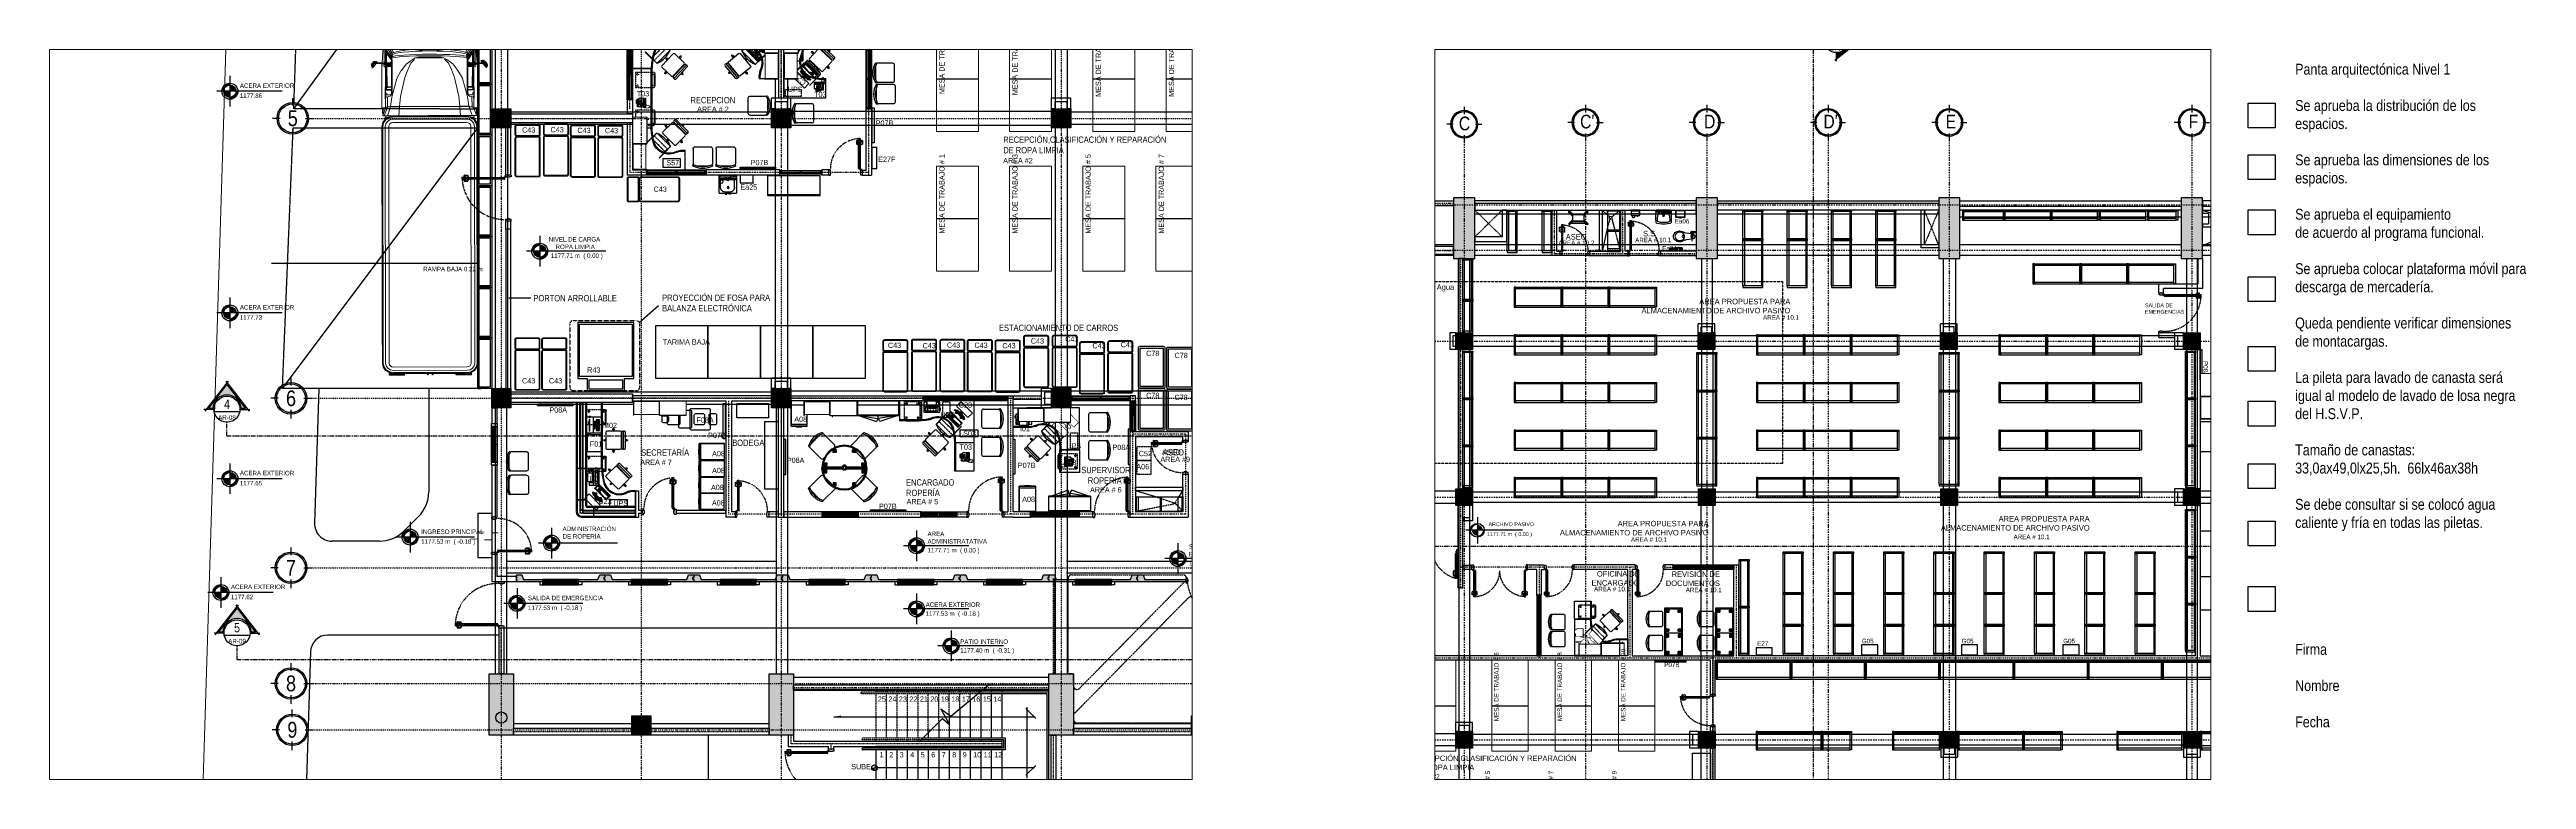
# Paper-space layout 'Layout2' of a CAD drawing. Extents: x 1 to 912, y 0 to 269.
# The model-space entities are those that its viewports show. They can reach past a viewport. Long polylines and large blocks are cut down to what shows.
import ezdxf
from ezdxf.enums import TextEntityAlignment as Align

# ---------------------------------------------------------------- set-up
doc = ezdxf.new("R2010")
doc.units = 0
doc.header["$LTSCALE"] = 10
doc.set_wipeout_variables(frame=1)
doc.header["$PDSIZE"] = 0.1
for name, pattern in [('CENTER', [2, 1.25, -0.25, 0.25, -0.25]), ('DASHDOT', [1, 0.5, -0.25, 0, -0.25]), ('DASHDOT2', [12.7, 6.35, -3.175, 0, -3.175]), ('HIDDEN', [0.375, 0.25, -0.125]), ('HIDDEN2', [0.1875, 0.125, -0.0625]), ('PHANTOM2', [1.25, 0.625, -0.125, 0.125, -0.125, 0.125, -0.125]), ('STYLE_01', [0.15, 0.1, -0.05])]:
    doc.linetypes.add(name, pattern=pattern)
for name, color, linetype in [('1 Panel Nervado', 1, 'Continuous'), ('arq- obras exteriores', 250, 'Continuous'), ('arq-accesorios de baño', 2, 'Continuous'), ('arq-accesorios de baño-texto', 2, 'Continuous'), ('arq-aceras', 252, 'Continuous'), ('arq-carros', 8, 'Continuous'), ('arq-columnas', 6, 'Continuous'), ('arq-ejes', 251, 'DASHDOT2'), ('arq-ejes-circulo', 1, 'Continuous'), ('arq-ejes-principales', 1, 'DASHDOT'), ('arq-equipamiento', 1, 'Continuous'), ('arq-escaleras', 1, 'Continuous'), ('arq-escaleras-tex', 3, 'Continuous'), ('arq-estación lavado manos', 1, 'Continuous'), ('arq-hatch', 252, 'Continuous'), ('arq-indicacion de corte', 5, 'PHANTOM2'), ('arq-mob-equipo', 150, 'Continuous'), ('arq-mobiliario', 1, 'Continuous'), ('arq-muro', 5, 'Continuous'), ('arq-niveles', 1, 'Continuous'), ('arq-pared baja', 240, 'Continuous'), ('arq-pared colada', 5, 'Continuous'), ('arq-pared mamposteria', 4, 'Continuous'), ('arq-pared mobiliario', 1, 'Continuous'), ('arq-paredes-liv', 3, 'Continuous'), ('arq-portón', 1, 'HIDDEN'), ('arq-prefabricado', 1, 'Continuous'), ('arq-proyeccion', 1, 'Continuous'), ('arq-proyección tanque de agua', 1, 'STYLE_01'), ('arq-puertas', 1, 'Continuous'), ('arq-Rejilla', 8, 'Continuous'), ('arq-san', 1, 'Continuous'), ('arq-telecomunicaciones', 250, 'Continuous'), ('arq-text-aposentos', 3, 'Continuous'), ('arq-text-codigo', 1, 'Continuous'), ('arq-text-ejes', 2, 'Continuous'), ('arq-text-equipamento', 2, 'Continuous'), ('arq-text-equipamiento', 2, 'Continuous'), ('arq-text-escaleras', 3, 'Continuous'), ('arq-text-mobiliario', 2, 'Continuous'), ('arq-text-telecomunicaciones', 2, 'Continuous'), ('arq-ventanas', 1, 'Continuous'), ('arq-vigas', 251, 'HIDDEN'), ('arq-wipeout', 2, 'HIDDEN'), ('modificaciones 06-07-10', 200, 'Continuous'), ('PHCG04-4502(MGG)AR-002-09$0$arq-vigas exteriores', 250, 'Continuous')]:
    doc.layers.add(name, color=color, linetype=linetype)
doc.layers.add('mv', color=191, linetype='Continuous', plot=False)
doc.styles.add('dape 1', font='swissck.ttf')
doc.styles.add('dape 2', font='ARIALN.TTF')
doc.styles.add('MADAY 2', font='ARIALN.TTF')
doc.dimstyles.new('dape', dxfattribs={"dimscale": 0.05, "dimtxt": 2, "dimasz": 2, "dimexe": 1, "dimexo": 1, "dimgap": 1, "dimtad": 1, "dimzin": 1, "dimtxsty": 'dape 2', "dimcen": 30, "dimclrd": 1, "dimclre": 1, "dimclrt": 256, "dimazin": 0, "dimtfac": 1, "dimtmove": 0, "dimatfit": 3, "dimfxl": 1, "dimarcsym": 0})

# ---------------------------------------------------------------- blocks, each defined once
blk = doc.blocks.new('*U99')
at = {"linetype": 'Continuous'}
h = blk.add_hatch(color=251, dxfattribs=at)
h.paths.add_polyline_path([(0.164, 0.326), (0.18, 0.326, -0.414214), (0, 0.146), (0, 0.162, 0.414214)])
h.paths.add_polyline_path([(-0.164, 0.326), (-0.18, 0.326, -0.414214), (0, 0.506), (0, 0.49, 0.414214)])
for p, q in [((-0.146, 0.326), (-0.232, 0.326)), ((0, 0.558), (0, 0.472)), ((0, 0.543), (0, 0.458)), ((0.146, 0.326), (0.232, 0.326)), ((0, 0.18), (0, 0.094))]:
    blk.add_line(p, q, dxfattribs=at)
at = {"linetype": 'CENTER', "ltscale": 0.7}
blk.add_line((0, 0.146), (0, 0.146), dxfattribs=at)
at = {"linetype": 'Continuous'}
for radius in [0.18, 0.164]:
    blk.add_circle((0, 0.326), radius, dxfattribs=at)
blk = doc.blocks.new('Mesa de trabajo')
blk.add_line((1.5, 1.2), (1.5, 0))
at = {"lineweight": 0}
blk.add_lwpolyline([(3, 0), (0, 0), (0, 1.2), (3, 1.2)], close=True, dxfattribs=at)
blk = doc.blocks.new('*U163')
blk.add_hatch(color=253).paths.add_polyline_path([(0.022, 0.405), (0.022, 0.532), (0.703, 0), (0.022, -0.532), (0.022, -0.405, 0.947861)])
at = {"ltscale": 3}
blk.add_line((-0.762, 0), (-0.372, 0), dxfattribs=at)
at = {"color": 2, "linetype": 'Continuous', "ltscale": 3}
for p, q in [((0.801, -0.035), (-0.056, 0.634)), ((0.801, 0.035), (-0.056, -0.634)), ((-0.011, 0.372), (-0.011, 0.656)), ((-0.366, -0.066), (0.366, -0.066)), ((-0.011, -0.372), (-0.011, -0.656))]:
    blk.add_line(p, q, dxfattribs=at)
blk.add_lwpolyline([(0.022, -0.405), (0.022, -0.532), (0.703, 0), (0.022, 0.532), (0.022, 0.405, -0.947861)], format="xyb", close=True, dxfattribs=at)
blk.add_circle((0, 0), 0.372, dxfattribs=at)
at = {"color": 3, "ltscale": 3, "style": 'MADAY 2'}
blk.add_attdef('CORTE', text='', height=0.263, dxfattribs=at).set_placement((0, 0.143), align=Align.MIDDLE)
at = {"color": 1, "ltscale": 3, "style": 'MADAY 2'}
blk.add_attdef('LAMINA', text='', height=0.15, dxfattribs=at).set_placement((0, -0.238), align=Align.MIDDLE)
blk = doc.blocks.new('*U164')
blk.add_hatch(color=253).paths.add_polyline_path([(0.405, 0.022), (0.532, 0.022), (0, 0.703), (-0.532, 0.022), (-0.405, 0.022, -0.947861)])
at = {"color": 2, "linetype": 'Continuous', "ltscale": 3}
for p, q in [((0.035, 0.801), (-0.634, -0.056)), ((-0.035, 0.801), (0.634, -0.056)), ((-0.372, -0.011), (-0.656, -0.011)), ((-0.366, -0.066), (0.366, -0.066)), ((0.372, -0.011), (0.656, -0.011))]:
    blk.add_line(p, q, dxfattribs=at)
at = {"ltscale": 3}
blk.add_line((0, -0.762), (0, -0.372), dxfattribs=at)
at = {"color": 2, "linetype": 'Continuous', "ltscale": 3}
blk.add_lwpolyline([(-0.405, 0.022), (-0.532, 0.022), (0, 0.703), (0.532, 0.022), (0.405, 0.022, 0.947861)], format="xyb", close=True, dxfattribs=at)
blk.add_circle((0, 0), 0.372, dxfattribs=at)
at = {"color": 3, "ltscale": 3, "style": 'MADAY 2'}
blk.add_attdef('CORTE', text='', height=0.263, dxfattribs=at).set_placement((0, 0.143), align=Align.MIDDLE)
at = {"color": 1, "ltscale": 3, "style": 'MADAY 2'}
blk.add_attdef('LAMINA', text='', height=0.15, dxfattribs=at).set_placement((0, -0.238), align=Align.MIDDLE)
blk = doc.blocks.new('P07B')
blk.add_lwpolyline([(0, 1.004), (0.052, 1.004), (0.052, 0), (0, 0)], close=True)
blk = doc.blocks.new('E27F')
blk.add_lwpolyline([(0, 0.6), (0, 0), (0.15, 0), (0.15, 0.6)], close=True)
blk = doc.blocks.new('C43')
at = {"color": 0, "lineweight": 0}
for points in [[(0, -0.31, 0.414214), (0.05, -0.36), (1.11, -0.36, 0.414214), (1.16, -0.31), (1.16, 0.31, 0.414214), (1.11, 0.36), (0.05, 0.36, 0.414214), (0, 0.31)], [(0.025, -0.31, 0.414214), (0.05, -0.335), (1.11, -0.335, 0.414214), (1.135, -0.31), (1.135, 0.31, 0.414214), (1.11, 0.335), (0.05, 0.335, 0.414214), (0.025, 0.31)], [(1.16, -0.31, 0.414214), (1.21, -0.36), (1.45, -0.36, 0.414214), (1.5, -0.31), (1.5, 0.31, 0.414214), (1.45, 0.36), (1.21, 0.36, 0.414214), (1.16, 0.31)], [(1.185, -0.31, 0.414214), (1.21, -0.335), (1.45, -0.335, 0.414214), (1.475, -0.31), (1.475, 0.31, 0.414214), (1.45, 0.335), (1.21, 0.335, 0.414214), (1.185, 0.31)]]:
    blk.add_lwpolyline(points, format="xyb", close=True, dxfattribs=at)
blk = doc.blocks.new('DIV-V')
at = {"layer": 'arq-ventanas', "color": 1}
for p, q in [((0.03, 0.04), (0, -0.06)), ((0.03, -0.06), (0, 0.04))]:
    blk.add_line(p, q, dxfattribs=at)
blk.add_lwpolyline([(0.03, 0.04), (0.03, -0.06), (0, -0.06), (0, 0.04)], close=True, dxfattribs=at)
blk = doc.blocks.new('S09')
for p, q in [((0, 0), (-0.062, 0)), ((-0.062, 0), (-0.062, -0.014)), ((0, 0.228), (0, -0.242)), ((0.403, 0.258), (0.03, 0.258)), ((0.205, 0.258), (0.205, 0.348)), ((0.218, 0.348), (0.205, 0.348)), ((0.218, 0.348), (0.218, 0.258)), ((0.433, -0.242), (0.433, 0.228)), ((0.448, 0.026), (0.433, 0.026)), ((0.448, 0.231), (0.448, -0.244)), ((0.499, 0.258), (0.499, -0.271)), ((0.52, 0.258), (0.499, 0.258)), ((0.55, -0.242), (0.55, 0.232)), ((0.61, 0), (0.55, 0)), ((0.61, -0.014), (0.61, 0)), ((-0.062, -0.014), (0, -0.014)), ((0.03, -0.272), (0.403, -0.272)), ((0.205, -0.355), (0.205, -0.272)), ((0.218, -0.355), (0.205, -0.355)), ((0.218, -0.272), (0.218, -0.355)), ((0.449, -0.042), (0.433, -0.042)), ((0.499, -0.271), (0.52, -0.271)), ((0.55, -0.014), (0.61, -0.014))]:
    blk.add_line(p, q)
for centre, radius, start, end in [((-0.025, -0.007), 0.0246, 16.01339, 163.98661), ((0.03, 0.228), 0.03, 90, 180), ((0.212, 0.301), 0.0245, 105.24366, 254.75634), ((0.212, 0.301), 0.0245, 285.24366, 74.75634), ((0.403, 0.228), 0.03, 0, 90), ((0.473, 0.232), 0.0257, 360, 180), ((0.52, 0.228), 0.0304, 8.80627, 90), ((0.575, -0.007), 0.024, 17.42639, 162.57361), ((-0.025, -0.007), 0.0246, 197.99376, 342.00624), ((0.03, -0.242), 0.03, 180, 270), ((0.212, -0.315), 0.0245, 106.3464, 253.6536), ((0.212, -0.315), 0.0245, 284.14667, 75.85333), ((0.403, -0.242), 0.03, 270, 360), ((0.473, -0.244), 0.0257, 180, 0), ((0.52, -0.242), 0.0292, 270, 0), ((0.575, -0.007), 0.024, 197.42639, 342.57361)]:
    blk.add_arc(centre, radius, start, end)
blk = doc.blocks.new('C23E')
for p, q in [((0.12, -0.073), (0.155, -0.073)), ((0.12, -0.082), (0.155, -0.082)), ((0.12, -0.092), (0.155, -0.092)), ((0.12, -0.101), (0.155, -0.101)), ((0.12, -0.111), (0.155, -0.111)), ((0.12, -0.121), (0.155, -0.121)), ((0.12, -0.13), (0.155, -0.13)), ((0.12, -0.14), (0.155, -0.14)), ((0.12, -0.149), (0.155, -0.149)), ((0.12, -0.159), (0.155, -0.159)), ((0.12, -0.169), (0.155, -0.169)), ((0.12, -0.178), (0.155, -0.178)), ((0.12, -0.188), (0.155, -0.188)), ((0.12, -0.197), (0.155, -0.197)), ((0.12, -0.207), (0.155, -0.207)), ((0.12, -0.217), (0.155, -0.217)), ((0.12, -0.226), (0.155, -0.226)), ((0.12, -0.236), (0.155, -0.236)), ((0.12, -0.245), (0.155, -0.245)), ((0.12, -0.255), (0.155, -0.255)), ((0.12, -0.265), (0.155, -0.265)), ((0.12, -0.274), (0.155, -0.274)), ((0.12, -0.284), (0.155, -0.284)), ((0.12, -0.293), (0.155, -0.293)), ((0.12, -0.303), (0.155, -0.303)), ((0.12, -0.313), (0.155, -0.313)), ((0.12, -0.322), (0.155, -0.322)), ((0.122, -0.063), (0.155, -0.063)), ((0.122, -0.332), (0.155, -0.332)), ((0.129, -0.053), (0.155, -0.053)), ((0.129, -0.341), (0.155, -0.341)), ((0.135, -0.044), (0.155, -0.044)), ((0.135, -0.351), (0.155, -0.351)), ((0.142, -0.034), (0.155, -0.034)), ((0.142, -0.361), (0.155, -0.361)), ((0.148, -0.025), (0.155, -0.025)), ((0.148, -0.37), (0.155, -0.37))]:
    blk.add_line(p, q)
for points in [[(-0.121, -0.427), (0.059, -0.427), (0.059, 0.033), (-0.121, 0.033)], [(0.394, -0.052), (0.299, -0.052), (0.299, 0.023), (0.394, 0.023)], [(0.429, -0.052), (0.406, -0.052), (0.406, 0.023), (0.429, 0.023)], [(0.088, -0.23), (0.118, -0.23), (0.118, -0.165), (0.088, -0.165)], [(0.158, -0.005), (0.158, -0.389), (0.183, -0.389), (0.183, -0.005)], [(0.316, -0.102), (0.316, -0.122), (0.299, -0.122), (0.299, -0.062), (0.316, -0.062), (0.316, -0.082), (0.334, -0.082), (0.334, -0.102)], [(0.299, -0.417), (0.299, -0.387), (0.316, -0.387), (0.316, -0.372), (0.299, -0.372), (0.299, -0.177), (0.316, -0.177), (0.316, -0.162), (0.299, -0.162), (0.299, -0.132), (0.394, -0.132), (0.394, -0.417)], [(0.394, -0.122), (0.354, -0.122), (0.354, -0.062), (0.394, -0.062)], [(0.429, -0.122), (0.406, -0.122), (0.406, -0.062), (0.429, -0.062)], [(0.429, -0.207), (0.406, -0.207), (0.406, -0.132), (0.429, -0.132)], [(0.429, -0.291), (0.406, -0.291), (0.406, -0.216), (0.429, -0.216)], [(0.429, -0.374), (0.406, -0.374), (0.406, -0.299), (0.429, -0.299)], [(0.429, -0.417), (0.406, -0.417), (0.406, -0.394), (0.429, -0.394)]]:
    blk.add_lwpolyline(points, close=True)
blk.add_lwpolyline([(0.289, -0.427, -0.414214), (0.284, -0.422), (0.284, 0.028, -0.414214), (0.289, 0.033), (0.449, 0.033, -0.414214), (0.454, 0.028), (0.454, -0.422, -0.414214), (0.449, -0.427)], format="xyb", close=True)
for points in [[(0.118, -0.135), (0.088, -0.165), (0.088, -0.23), (0.118, -0.26)], [(0.158, -0.005), (0.118, -0.065), (0.118, -0.329), (0.158, -0.389)], [(0.183, -0.145), (0.226, -0.101), (0.189, -0.064), (0.183, -0.07)], [(0.183, -0.325), (0.189, -0.331), (0.226, -0.294), (0.183, -0.25)]]:
    blk.add_lwpolyline(points)
blk = doc.blocks.new('I01')
at = {"layer": 'arq-mobiliario'}
for p, q in [((-0.229, 0), (-0.229, -0.286)), ((0.229, 0), (-0.229, 0)), ((0.229, -0.286), (0.229, 0)), ((-0.254, -0.051), (-0.254, -0.108)), ((-0.229, -0.051), (-0.254, -0.051)), ((-0.254, -0.108), (-0.229, -0.108)), ((0.229, -0.159), (-0.229, -0.159)), ((-0.229, -0.286), (-0.126, -0.286)), ((0.149, -0.178), (-0.203, -0.178)), ((-0.203, -0.178), (-0.203, -0.273)), ((-0.203, -0.273), (-0.126, -0.273)), ((-0.127, -0.038), (-0.184, -0.038)), ((-0.184, -0.038), (-0.184, -0.121)), ((-0.184, -0.121), (0.184, -0.121)), ((-0.127, -0.032), (-0.127, -0.102)), ((0.127, -0.032), (-0.127, -0.032)), ((-0.127, -0.102), (0.127, -0.102)), ((0.127, -0.102), (0.127, -0.032)), ((0.184, -0.038), (0.127, -0.038)), ((0.132, -0.273), (0.149, -0.273)), ((0.132, -0.286), (0.229, -0.286)), ((0.149, -0.273), (0.149, -0.178)), ((0.184, -0.121), (0.184, -0.038))]:
    blk.add_line(p, q, dxfattribs=at)
blk.add_lwpolyline([(-0.126, -0.2), (0.132, -0.2), (0.132, -0.323), (-0.126, -0.323)], close=True, dxfattribs=at)
blk = doc.blocks.new('Telefono')
for p, q in [((0.039, 0.226), (0, 0.226)), ((0, 0.226), (0, 0)), ((0, 0), (0.089, 0)), ((0.023, 0.17), (0.019, 0.177)), ((0.024, 0.076), (0.019, 0.069)), ((0.019, 0.029), (0.019, 0.069)), ((0.02, 0.013), (0.072, 0.013)), ((0.024, 0.076), (0.023, 0.17)), ((0.023, 0.025), (0.063, 0.025)), ((0.25, 0.226), (0.045, 0.226)), ((0.063, 0.171), (0.067, 0.178)), ((0.063, 0.077), (0.063, 0.171)), ((0.063, 0.077), (0.067, 0.069)), ((0.067, 0.069), (0.067, 0.029)), ((0.089, 0.013), (0.089, -0.02)), ((0.112, 0.013), (0.089, 0.013)), ((0.092, 0.214), (0.106, 0.214)), ((0.092, 0.214), (0.092, 0.2)), ((0.092, 0.195), (0.106, 0.195)), ((0.092, 0.195), (0.092, 0.181)), ((0.092, 0.175), (0.106, 0.175)), ((0.092, 0.175), (0.092, 0.161)), ((0.092, 0.156), (0.106, 0.156)), ((0.092, 0.156), (0.092, 0.145)), ((0.092, 0.128), (0.109, 0.128)), ((0.092, 0.121), (0.092, 0.128)), ((0.092, 0.083), (0.201, 0.083)), ((0.092, 0.07), (0.201, 0.07)), ((0.092, 0.058), (0.201, 0.058)), ((0.092, 0.045), (0.201, 0.045)), ((0.092, 0.032), (0.201, 0.032)), ((0.093, -0.016), (0.093, 0.008)), ((0.093, 0.008), (0.194, 0.008)), ((0.104, 0.096), (0.201, 0.096)), ((0.111, 0.214), (0.125, 0.214)), ((0.111, 0.214), (0.111, 0.2)), ((0.111, 0.195), (0.125, 0.195)), ((0.111, 0.195), (0.111, 0.181)), ((0.111, 0.175), (0.125, 0.175)), ((0.111, 0.175), (0.111, 0.161)), ((0.111, 0.156), (0.125, 0.156)), ((0.111, 0.156), (0.111, 0.145)), ((0.116, 0.109), (0.201, 0.109)), ((0.13, 0.214), (0.144, 0.214)), ((0.13, 0.214), (0.13, 0.2)), ((0.13, 0.195), (0.144, 0.195)), ((0.13, 0.195), (0.13, 0.181)), ((0.13, 0.175), (0.144, 0.175)), ((0.13, 0.175), (0.13, 0.162)), ((0.13, 0.156), (0.144, 0.156)), ((0.13, 0.156), (0.13, 0.145)), ((0.149, 0.214), (0.162, 0.214)), ((0.149, 0.214), (0.149, 0.2)), ((0.149, 0.195), (0.162, 0.195)), ((0.149, 0.195), (0.149, 0.181)), ((0.149, 0.175), (0.162, 0.175)), ((0.149, 0.175), (0.149, 0.162)), ((0.149, 0.156), (0.162, 0.156)), ((0.149, 0.156), (0.149, 0.145)), ((0.198, 0.013), (0.179, 0.013)), ((0.19, 0.215), (0.19, 0.201)), ((0.19, 0.215), (0.202, 0.215)), ((0.19, 0.196), (0.19, 0.182)), ((0.19, 0.196), (0.202, 0.196)), ((0.19, 0.177), (0.19, 0.163)), ((0.19, 0.177), (0.202, 0.177)), ((0.19, 0.158), (0.19, 0.147)), ((0.19, 0.158), (0.202, 0.158)), ((0.194, 0.008), (0.194, -0.016)), ((0.198, -0.02), (0.198, 0.013)), ((0.198, 0), (0.2, 0)), ((0.25, 0.05), (0.2, 0)), ((0.24, 0.053), (0.211, 0.023)), ((0.212, 0.216), (0.225, 0.216)), ((0.212, 0.216), (0.212, 0.202)), ((0.212, 0.197), (0.225, 0.197)), ((0.212, 0.197), (0.212, 0.183)), ((0.212, 0.177), (0.225, 0.177)), ((0.212, 0.177), (0.212, 0.163)), ((0.212, 0.158), (0.225, 0.158)), ((0.212, 0.158), (0.212, 0.147)), ((0.25, 0.05), (0.25, 0.226)), ((0.089, -0.02), (0.089, -0.029)), ((0.089, -0.029), (0.198, -0.029)), ((0.194, -0.016), (0.093, -0.016)), ((0.186, -0.02), (0.103, -0.02)), ((0.198, -0.029), (0.198, -0.02))]:
    blk.add_line(p, q)
blk.add_lwpolyline([(0.019, 0.177), (0.019, 0.21, -0.414214), (0.023, 0.215), (0.063, 0.216, -0.414214), (0.067, 0.211), (0.067, 0.178)], format="xyb")
for centre, radius, start, end in [((-0.033, 0.261), 0.0033, 345.82767, 194.2538), ((-0.033, 0.252), 0.00329, 341.49848, 174.41107), ((-0.033, 0.273), 0.00339, 326.72377, 148.15415), ((-0.033, 0.243), 0.00284, 357.46087, 201.53261), ((-0.032, 0.283), 0.00377, 336.82589, 130.97816), ((-0.032, 0.231), 0.00323, 4.32637, 192.0043), ((-0.03, 0.294), 0.00313, 355.38565, 175.90499), ((-0.03, 0.217), 0.00318, 2.88329, 184.8231), ((-0.029, 0.302), 0.00312, 333.72182, 147.99686), ((-0.028, 0.204), 0.00295, 14.60007, 194.53133), ((-0.026, 0.314), 0.00309, 339.83826, 167.15057), ((-0.024, 0.193), 0.00311, 15.31738, 209.07157), ((-0.022, 0.326), 0.00311, 315.24167, 170.36169), ((-0.021, 0.183), 0.00337, 24.0992, 212.30808), ((-0.019, 0.337), 0.00305, 310.91263, 149.98511), ((-0.018, 0.174), 0.00299, 31.04543, 213.01049), ((-0.013, 0.165), 0.00329, 24.42368, 197.17744), ((-0.011, 0.348), 0.00311, 308.77425, 113.77768), ((-0.006, 0.161), 0.00326, 43.22961, 267.27514), ((-0.003, 0.351), 0.0031, 286.02046, 116.59036), ((0.005, 0.352), 0.00312, 274.70446, 63.93358), ((0.015, 0.348), 0.00321, 255.46818, 46.18846), ((0.022, 0.341), 0.00324, 222.32694, 27.46651), ((0.023, 0.029), 0.00464, 180.04074, 270.04074), ((0.025, 0.333), 0.00333, 251.22593, 23.79756), ((0.03, 0.324), 0.0031, 226.19706, 28.98516), ((0.034, 0.315), 0.00307, 213.7896, 28.78628), ((0.037, 0.305), 0.00312, 224.02105, 26.29241), ((0.04, 0.293), 0.00302, 200.40972, 23.24876), ((0.041, 0.218), 0.0029, 171.76284, 339.39694), ((0.041, 0.285), 0.00347, 234.09178, 7.25663), ((0.042, 0.226), 0.00327, 185.5378, 331.29196), ((0.043, 0.276), 0.00309, 212.53791, 355.59765), ((0.043, 0.234), 0.0032, 200.36525, 336.24765), ((0.044, 0.269), 0.0035, 216.3932, 338.86695), ((0.044, 0.26), 0.0036, 208.91775, 319.35917), ((0.045, 0.253), 0.00388, 205.60418, 316.16333), ((0.044, 0.242), 0.00308, 173.43877, 339.407), ((0.063, 0.029), 0.00464, 270.04074, 0.04074)]:
    blk.add_arc(centre, radius, start, end)
blk = doc.blocks.new('S08')
for p, q in [((-0.55, 0.174), (-0.55, -0.174)), ((-0.054, 0.275), (-0.496, 0.275)), ((0, -0.221), (0, 0.221)), ((-0.054, -0.275), (-0.496, -0.275))]:
    blk.add_line(p, q)
for centre, radius, start, end in [((-0.061, 0), 0.561, 150.62826, 209.37174), ((0.011, 0), 0.587, 154.96826, 205.03174), ((-0.538, 0.259), 0.0198, 327.97259, 126.69006), ((-0.496, 0.221), 0.0541, 90, 117.58444), ((-0.054, 0.221), 0.0541, 0, 90), ((-0.538, -0.259), 0.0198, 233.30994, 32.02741), ((-0.496, -0.221), 0.0541, 242.41556, 270), ((-0.496, -0.221), 0.0541, 242.41556, 270), ((-0.054, -0.221), 0.0541, 270, 0)]:
    blk.add_arc(centre, radius, start, end)
blk = doc.blocks.new('P08A')
blk.add_lwpolyline([(1.004, 0), (1.004, 0.052), (0, 0.052), (0, 0)], close=True)
blk = doc.blocks.new('BL-1.117')
for p, q in [((0, 0.057), (0, 0.07)), ((0, 0.07), (0.046, 0.07)), ((0.05, 0.066), (0.05, 0.034)), ((0.054, 0.03), (0.062, 0.03)), ((0.066, 0.026), (0.066, -0.017)), ((1.102, 0.026), (1.102, -0.017)), ((1.114, 0.03), (1.106, 0.03)), ((1.118, 0.066), (1.118, 0.034)), ((1.168, 0.07), (1.122, 0.07)), ((1.168, 0.057), (1.168, 0.07)), ((0, -0.07), (0, -0.057)), ((0.046, -0.07), (0, -0.07)), ((0.05, -0.025), (0.05, -0.066)), ((0.062, -0.021), (0.054, -0.021)), ((1.106, -0.021), (1.114, -0.021)), ((1.118, -0.025), (1.118, -0.066)), ((1.122, -0.07), (1.168, -0.07)), ((1.168, -0.07), (1.168, -0.057))]:
    blk.add_line(p, q)
for points in [[(0.041, 1.026), (0.016, 1.026, 0.414214), (0, 1.009), (0, 0.895, 0.414214), (0.016, 0.879, -0.91685), (0.016, 0.863, -0.414214), (-0.017, 0.895), (-0.017, 1.009, -0.414214), (0.016, 1.042), (0.041, 1.042), (0.041, 1.026)], [(0.104, 1.026), (0.129, 1.026, -0.414214), (0.145, 1.009), (0.145, 0.895, -0.414214), (0.129, 0.879, 0.91685), (0.129, 0.863, 0.414214), (0.161, 0.895), (0.161, 1.009, 0.414214), (0.129, 1.042), (0.104, 1.042), (0.104, 1.026)]]:
    blk.add_lwpolyline(points, format="xyb")
for points in [[(0.049, 1.056), (0.041, 1.056), (0.041, 1.011), (0.049, 1.011)], [(0.049, 0.069), (0.096, 0.069), (0.096, 1.109), (0.049, 1.109)], [(0.096, 1.056), (0.104, 1.056), (0.104, 1.011), (0.096, 1.011)]]:
    blk.add_lwpolyline(points, close=True)
at = {"linetype": 'HIDDEN', "ltscale": 0.5}
blk.add_arc((-0.044, -0.053), 1.17, 5.97246, 83.11797, dxfattribs=at)
for centre, start, end in [((0.046, 0.066), 0, 90), ((0.054, 0.034), 180, 270), ((0.062, 0.026), 0, 90), ((1.106, 0.026), 90, 180), ((1.114, 0.034), 270, 0), ((1.122, 0.066), 90, 180), ((0.046, -0.066), 270, 0), ((0.054, -0.025), 90, 180), ((0.062, -0.017), 270, 0), ((1.106, -0.017), 180, 270), ((1.114, -0.025), 0, 90), ((1.122, -0.066), 180, 270)]:
    blk.add_arc(centre, 0.0039, start, end)
blk = doc.blocks.new('BL DL-1.728')
for p, q in [((0, 0.052), (0, 0.065)), ((0, 0.065), (0.046, 0.065)), ((0.05, 0.061), (0.05, 0.029)), ((0.054, 0.025), (0.062, 0.025)), ((0.066, 0.021), (0.066, -0.021)), ((1.662, 0.021), (1.662, -0.021)), ((1.674, 0.025), (1.666, 0.025)), ((1.678, 0.061), (1.678, 0.029)), ((1.728, 0.065), (1.682, 0.065)), ((1.728, 0.052), (1.728, 0.065)), ((0, -0.074), (0, -0.061)), ((0.046, -0.074), (0, -0.074)), ((0.05, -0.029), (0.05, -0.07)), ((0.062, -0.025), (0.054, -0.025)), ((1.666, -0.025), (1.674, -0.025)), ((1.678, -0.029), (1.678, -0.07)), ((1.682, -0.074), (1.728, -0.074)), ((1.728, -0.074), (1.728, -0.061))]:
    blk.add_line(p, q)
for points in [[(0.041, 0.781), (0.016, 0.781, 0.414214), (0, 0.765), (0, 0.651, 0.414214), (0.016, 0.634, -0.91685), (0.016, 0.618, -0.414214), (-0.017, 0.651), (-0.017, 0.765, -0.414214), (0.016, 0.797), (0.041, 0.797), (0.041, 0.781)], [(0.104, 0.781), (0.129, 0.781, -0.414214), (0.145, 0.765), (0.145, 0.651, -0.414214), (0.129, 0.634, 0.91685), (0.129, 0.618, 0.414214), (0.161, 0.651), (0.161, 0.765, 0.414214), (0.129, 0.797), (0.104, 0.797), (0.104, 0.781)], [(1.624, 0.781), (1.599, 0.781, 0.414214), (1.583, 0.765), (1.583, 0.651, 0.414214), (1.599, 0.634, -0.91685), (1.599, 0.618, -0.414214), (1.567, 0.651), (1.567, 0.765, -0.414214), (1.599, 0.797), (1.624, 0.797), (1.624, 0.781)], [(1.687, 0.781), (1.712, 0.781, -0.414214), (1.728, 0.765), (1.728, 0.651, -0.414214), (1.712, 0.634, 0.91685), (1.712, 0.618, 0.414214), (1.745, 0.651), (1.745, 0.765, 0.414214), (1.712, 0.797), (1.687, 0.797), (1.687, 0.781)]]:
    blk.add_lwpolyline(points, format="xyb")
for points in [[(0.049, 0.812), (0.041, 0.812), (0.041, 0.767), (0.049, 0.767)], [(0.049, 0.064), (0.096, 0.064), (0.096, 0.864), (0.049, 0.864)], [(0.096, 0.812), (0.104, 0.812), (0.104, 0.767), (0.096, 0.767)], [(1.632, 0.812), (1.624, 0.812), (1.624, 0.767), (1.632, 0.767)], [(1.679, 0.064), (1.632, 0.064), (1.632, 0.864), (1.679, 0.864)], [(1.679, 0.812), (1.687, 0.812), (1.687, 0.767), (1.679, 0.767)]]:
    blk.add_lwpolyline(points, close=True)
at = {"linetype": 'HIDDEN', "ltscale": 0.5}
for centre, start, end in [((-0.172, -0.148), 8.10571, 75.17005), ((1.9, -0.148), 104.82995, 171.89429)]:
    blk.add_arc(centre, 1.046, start, end, dxfattribs=at)
for centre, start, end in [((0.046, 0.061), 0, 90), ((0.054, 0.029), 180, 270), ((0.062, 0.021), 0, 90), ((1.666, 0.021), 90, 180), ((1.674, 0.029), 270, 0), ((1.682, 0.061), 90, 180), ((0.046, -0.07), 270, 0), ((0.054, -0.029), 90, 180), ((0.062, -0.021), 270, 0), ((1.666, -0.021), 180, 270), ((1.674, -0.029), 0, 90), ((1.682, -0.07), 180, 270)]:
    blk.add_arc(centre, 0.0039, start, end)
blk = doc.blocks.new('Rejilla')
at = {"layer": 'arq-Rejilla'}
blk.add_lwpolyline([(0, 1.45), (0.4, 1.45), (0.4, 0), (0, 0), (0, 1.45)], dxfattribs=at)
blk.add_lwpolyline([(0.04, 1.41), (0.36, 1.41), (0.36, 0.04), (0.04, 0.04)], close=True, dxfattribs=at)
blk = doc.blocks.new('S01')
for p, q in [((-0.25, -0.147), (-0.25, -0.502)), ((-0.188, -0.564), (0.187, -0.564)), ((0.155, -0.085), (-0.155, -0.085)), ((0.25, -0.502), (0.25, -0.147))]:
    blk.add_line(p, q)
for centre, radius, start, end in [((-0.232, -0.099), 0.0229, 143.30994, 302.02741), ((0, -0.418), 0.417, 53.1301, 126.8699), ((-0.188, -0.147), 0.0625, 152.41556, 180), ((-0.188, -0.502), 0.0625, 180, 270), ((0, -0.464), 0.409, 57.57575, 122.42425), ((0.187, -0.502), 0.0625, 270, 360), ((0.232, -0.099), 0.0229, 237.97259, 36.69006), ((0.187, -0.147), 0.0625, 0, 27.58444)]:
    blk.add_arc(centre, radius, start, end)
blk = doc.blocks.new('*U121')
at = {"layer": 'arq-mobiliario'}
for p, q in [((0, 0), (0.089, 0)), ((0, -0.226), (0, 0)), ((0.089, 0.029), (0.198, 0.029)), ((0.089, 0.02), (0.089, 0.029)), ((0.089, -0.013), (0.089, 0.02)), ((0.093, 0.016), (0.093, -0.008)), ((0.194, 0.016), (0.093, 0.016)), ((0.186, 0.02), (0.103, 0.02)), ((0.194, -0.008), (0.194, 0.016)), ((0.198, 0.029), (0.198, 0.02)), ((0.198, 0.02), (0.198, -0.013)), ((0.198, 0), (0.2, 0)), ((0.25, -0.05), (0.2, 0)), ((0.25, -0.226), (0, -0.226)), ((0.019, -0.029), (0.019, -0.069)), ((0.024, -0.076), (0.019, -0.069)), ((0.024, -0.17), (0.019, -0.177)), ((0.02, -0.013), (0.072, -0.013)), ((0.023, -0.025), (0.063, -0.024)), ((0.024, -0.076), (0.024, -0.17)), ((0.063, -0.077), (0.068, -0.069)), ((0.063, -0.077), (0.063, -0.171)), ((0.063, -0.171), (0.068, -0.178)), ((0.068, -0.069), (0.067, -0.029)), ((0.112, -0.013), (0.089, -0.013)), ((0.092, -0.032), (0.201, -0.032)), ((0.092, -0.045), (0.201, -0.045)), ((0.092, -0.058), (0.201, -0.058)), ((0.092, -0.07), (0.201, -0.07)), ((0.092, -0.083), (0.201, -0.083)), ((0.092, -0.12), (0.092, -0.128)), ((0.092, -0.128), (0.109, -0.128)), ((0.092, -0.156), (0.092, -0.145)), ((0.092, -0.156), (0.106, -0.156)), ((0.092, -0.175), (0.092, -0.161)), ((0.092, -0.175), (0.106, -0.175)), ((0.092, -0.195), (0.092, -0.181)), ((0.092, -0.195), (0.106, -0.195)), ((0.092, -0.214), (0.092, -0.2)), ((0.092, -0.214), (0.106, -0.214)), ((0.093, -0.008), (0.194, -0.008)), ((0.104, -0.096), (0.201, -0.096)), ((0.111, -0.156), (0.111, -0.145)), ((0.111, -0.156), (0.125, -0.156)), ((0.111, -0.175), (0.111, -0.161)), ((0.111, -0.175), (0.125, -0.175)), ((0.111, -0.195), (0.111, -0.181)), ((0.111, -0.195), (0.125, -0.195)), ((0.111, -0.214), (0.111, -0.2)), ((0.111, -0.214), (0.125, -0.214)), ((0.117, -0.108), (0.201, -0.108)), ((0.13, -0.156), (0.13, -0.145)), ((0.13, -0.156), (0.144, -0.156)), ((0.13, -0.175), (0.13, -0.161)), ((0.13, -0.175), (0.144, -0.175)), ((0.13, -0.195), (0.13, -0.181)), ((0.13, -0.195), (0.144, -0.195)), ((0.13, -0.214), (0.13, -0.2)), ((0.13, -0.214), (0.144, -0.214)), ((0.149, -0.156), (0.149, -0.145)), ((0.149, -0.156), (0.162, -0.156)), ((0.149, -0.175), (0.149, -0.161)), ((0.149, -0.175), (0.162, -0.175)), ((0.149, -0.195), (0.149, -0.181)), ((0.149, -0.195), (0.162, -0.195)), ((0.149, -0.214), (0.149, -0.2)), ((0.149, -0.214), (0.162, -0.214)), ((0.198, -0.013), (0.179, -0.013)), ((0.19, -0.158), (0.19, -0.147)), ((0.19, -0.158), (0.202, -0.158)), ((0.19, -0.177), (0.19, -0.163)), ((0.19, -0.177), (0.202, -0.177)), ((0.19, -0.196), (0.19, -0.182)), ((0.19, -0.196), (0.202, -0.196)), ((0.19, -0.215), (0.19, -0.201)), ((0.19, -0.215), (0.202, -0.215)), ((0.24, -0.053), (0.211, -0.023)), ((0.213, -0.158), (0.213, -0.147)), ((0.213, -0.158), (0.225, -0.158)), ((0.213, -0.177), (0.213, -0.163)), ((0.213, -0.177), (0.225, -0.177)), ((0.213, -0.196), (0.213, -0.182)), ((0.213, -0.196), (0.225, -0.196)), ((0.213, -0.216), (0.213, -0.202)), ((0.213, -0.216), (0.225, -0.216)), ((0.25, -0.05), (0.25, -0.226))]:
    blk.add_line(p, q, dxfattribs=at)
blk.add_lwpolyline([(0.019, -0.177), (0.019, -0.21, 0.414214), (0.023, -0.215), (0.063, -0.216, 0.414214), (0.068, -0.211), (0.068, -0.178)], format="xyb", dxfattribs=at)
for centre, radius, start, end in [((-0.033, -0.243), 0.00284, 158.50813, 2.57987), ((-0.033, -0.252), 0.00329, 185.62967, 18.54226), ((-0.033, -0.261), 0.0033, 165.78693, 14.21307), ((-0.033, -0.273), 0.00339, 211.88659, 33.31696), ((-0.032, -0.231), 0.00323, 168.03644, 355.71437), ((-0.032, -0.283), 0.00377, 229.06257, 23.21484), ((-0.03, -0.217), 0.00318, 175.21764, 357.15744), ((-0.03, -0.294), 0.00313, 184.13575, 4.65509), ((-0.029, -0.302), 0.00312, 212.04388, 26.31891), ((-0.027, -0.204), 0.00295, 165.50941, 345.44067), ((-0.026, -0.314), 0.00309, 192.89017, 20.20248), ((-0.024, -0.193), 0.00311, 150.96917, 344.72336), ((-0.022, -0.326), 0.00311, 189.67905, 44.79907), ((-0.021, -0.183), 0.00337, 147.73266, 335.94154), ((-0.018, -0.174), 0.00299, 147.03025, 328.9953), ((-0.018, -0.337), 0.00305, 210.05563, 49.1281), ((-0.013, -0.165), 0.00329, 162.86329, 335.61706), ((-0.01, -0.348), 0.00311, 246.26305, 51.26649), ((-0.006, -0.161), 0.00326, 92.76559, 316.81112), ((-0.003, -0.351), 0.0031, 243.45037, 74.02028), ((0.005, -0.352), 0.00312, 296.10715, 85.33628), ((0.015, -0.348), 0.00321, 313.85228, 104.57255), ((0.023, -0.029), 0.00464, 90, 180), ((0.022, -0.341), 0.00324, 332.57423, 137.7138), ((0.026, -0.333), 0.00333, 336.24318, 108.8148), ((0.031, -0.324), 0.0031, 331.05558, 133.84367), ((0.034, -0.315), 0.00307, 331.25446, 146.25114), ((0.037, -0.305), 0.00312, 333.74833, 136.01968), ((0.04, -0.293), 0.00302, 336.79198, 159.63102), ((0.041, -0.218), 0.0029, 20.64379, 188.27789), ((0.043, -0.226), 0.00327, 28.74878, 174.50293), ((0.041, -0.285), 0.00347, 352.78411, 125.94895), ((0.043, -0.276), 0.00309, 4.44308, 147.50282), ((0.044, -0.234), 0.0032, 23.79308, 159.67549), ((0.044, -0.242), 0.00308, 20.63373, 186.60196), ((0.045, -0.253), 0.00388, 43.8774, 154.43656), ((0.045, -0.26), 0.0036, 40.68157, 151.12299), ((0.044, -0.269), 0.0035, 21.17378, 143.64754), ((0.063, -0.029), 0.00464, 0, 90)]:
    blk.add_arc(centre, radius, start, end, dxfattribs=at)
blk.add_wipeout([(0, 0), (0, -0.226), (0.25, -0.226), (0.25, -0.05), (0.2, 0), (0.198, 0), (0.198, 0.029), (0.089, 0.029), (0.089, 0)]).dxf.layer = 'arq-mobiliario'
blk = doc.blocks.new('*U108')
at = {"layer": 'arq-mobiliario', "linetype": 'HIDDEN2'}
blk.add_lwpolyline([(0, 0), (0, -0.2), (-0.45, -0.2), (-0.45, 0)], close=True, dxfattribs=at)
blk = doc.blocks.new('*U109')
at = {"layer": 'arq-mobiliario'}
for p, q in [((-0.164, 0.125), (-0.129, 0.125)), ((-0.164, 0.115), (-0.129, 0.115)), ((-0.164, 0.106), (-0.129, 0.106)), ((-0.164, 0.096), (-0.129, 0.096)), ((-0.164, 0.086), (-0.129, 0.086)), ((-0.164, 0.077), (-0.129, 0.077)), ((-0.164, 0.067), (-0.129, 0.067)), ((-0.164, 0.058), (-0.129, 0.058)), ((-0.164, 0.048), (-0.129, 0.048)), ((-0.164, 0.038), (-0.129, 0.038)), ((-0.164, 0.029), (-0.129, 0.029)), ((-0.164, 0.019), (-0.129, 0.019)), ((-0.164, 0.01), (-0.129, 0.01)), ((-0.164, 0), (-0.129, 0)), ((-0.161, 0.134), (-0.129, 0.134)), ((-0.155, 0.144), (-0.129, 0.144)), ((-0.149, 0.154), (-0.129, 0.154)), ((-0.142, 0.163), (-0.129, 0.163)), ((-0.136, 0.173), (-0.129, 0.173)), ((-0.164, -0.01), (-0.129, -0.01)), ((-0.164, -0.019), (-0.129, -0.019)), ((-0.164, -0.029), (-0.129, -0.029)), ((-0.164, -0.038), (-0.129, -0.038)), ((-0.164, -0.048), (-0.129, -0.048)), ((-0.164, -0.058), (-0.129, -0.058)), ((-0.164, -0.067), (-0.129, -0.067)), ((-0.164, -0.077), (-0.129, -0.077)), ((-0.164, -0.086), (-0.129, -0.086)), ((-0.164, -0.096), (-0.129, -0.096)), ((-0.164, -0.106), (-0.129, -0.106)), ((-0.164, -0.115), (-0.129, -0.115)), ((-0.164, -0.125), (-0.129, -0.125)), ((-0.161, -0.134), (-0.129, -0.134)), ((-0.155, -0.144), (-0.129, -0.144)), ((-0.149, -0.154), (-0.129, -0.154)), ((-0.142, -0.163), (-0.129, -0.163)), ((-0.136, -0.173), (-0.129, -0.173))]:
    blk.add_line(p, q, dxfattribs=at)
for points in [[(-0.405, -0.23), (-0.225, -0.23), (-0.225, 0.23), (-0.405, 0.23)], [(-0.196, -0.032), (-0.166, -0.032), (-0.166, 0.032), (-0.196, 0.032)], [(-0.126, 0.192), (-0.126, -0.192), (-0.101, -0.192), (-0.101, 0.192)], [(0.11, 0.145), (0.015, 0.145), (0.015, 0.22), (0.11, 0.22)], [(0.015, 0.145), (0.015, 0.22), (0.11, 0.22), (0.11, 0.145)], [(0.032, 0.095), (0.032, 0.075), (0.015, 0.075), (0.015, 0.135), (0.032, 0.135), (0.032, 0.115), (0.05, 0.115), (0.05, 0.095)], [(0.015, 0.075), (0.015, 0.135), (0.032, 0.135), (0.032, 0.115), (0.05, 0.115), (0.05, 0.095), (0.032, 0.095), (0.032, 0.075)], [(0.015, -0.22), (0.015, -0.19), (0.032, -0.19), (0.032, -0.175), (0.015, -0.175), (0.015, 0.02), (0.032, 0.02), (0.032, 0.035), (0.015, 0.035), (0.015, 0.065), (0.11, 0.065), (0.11, -0.22)], [(0.015, -0.22), (0.015, -0.19), (0.032, -0.19), (0.032, -0.175), (0.015, -0.175), (0.015, 0.02), (0.032, 0.02), (0.032, 0.035), (0.015, 0.035), (0.015, 0.065), (0.11, 0.065), (0.11, -0.22)], [(0.11, 0.075), (0.07, 0.075), (0.07, 0.135), (0.11, 0.135)], [(0.07, 0.075), (0.07, 0.135), (0.11, 0.135), (0.11, 0.075)], [(0.145, 0.145), (0.122, 0.145), (0.122, 0.22), (0.145, 0.22)], [(0.122, 0.145), (0.122, 0.22), (0.145, 0.22), (0.145, 0.145)], [(0.145, 0.075), (0.122, 0.075), (0.122, 0.135), (0.145, 0.135)], [(0.122, 0.075), (0.122, 0.135), (0.145, 0.135), (0.145, 0.075)], [(0.145, -0.01), (0.122, -0.01), (0.122, 0.065), (0.145, 0.065)], [(0.122, -0.01), (0.122, 0.065), (0.145, 0.065), (0.145, -0.01)], [(0.145, -0.094), (0.122, -0.094), (0.122, -0.019), (0.145, -0.019)], [(0.122, -0.094), (0.122, -0.019), (0.145, -0.019), (0.145, -0.094)], [(0.145, -0.177), (0.122, -0.177), (0.122, -0.102), (0.145, -0.102)], [(0.122, -0.177), (0.122, -0.102), (0.145, -0.102), (0.145, -0.177)], [(0.145, -0.22), (0.122, -0.22), (0.122, -0.197), (0.145, -0.197)], [(0.122, -0.22), (0.122, -0.197), (0.145, -0.197), (0.145, -0.22)]]:
    blk.add_lwpolyline(points, close=True, dxfattribs=at)
for points in [[(-0.166, 0.063), (-0.196, 0.032), (-0.196, -0.032), (-0.166, -0.062)], [(-0.126, 0.192), (-0.166, 0.132), (-0.166, -0.132), (-0.126, -0.192)], [(-0.101, 0.053), (-0.057, 0.096), (-0.095, 0.134), (-0.101, 0.128)], [(-0.101, -0.127), (-0.095, -0.134), (-0.057, -0.096), (-0.101, -0.053)]]:
    blk.add_lwpolyline(points, dxfattribs=at)
blk.add_lwpolyline([(0.005, -0.23, -0.414214), (0, -0.225), (0, 0.225, -0.414214), (0.005, 0.23), (0.165, 0.23, -0.414214), (0.17, 0.225), (0.17, -0.225, -0.414214), (0.165, -0.23)], format="xyb", close=True, dxfattribs=at)
blk.add_wipeout([(-0.225, -0.23), (-0.405, -0.23), (-0.405, 0.23), (-0.225, 0.23)]).dxf.layer = 'arq-mobiliario'
blk.add_wipeout([(-0.101, -0.192), (-0.126, -0.192), (-0.166, -0.132), (-0.166, -0.062), (-0.196, -0.032), (-0.196, 0.032), (-0.166, 0.063), (-0.166, 0.132), (-0.126, 0.192), (-0.101, 0.192), (-0.101, 0.128), (-0.095, 0.134), (-0.057, 0.096), (-0.101, 0.053), (-0.101, -0.053), (-0.057, -0.096), (-0.095, -0.134), (-0.101, -0.127)]).dxf.layer = 'arq-mobiliario'
blk.add_wipeout([(0.17, 0.23), (0, 0.23), (0, -0.23), (0.17, -0.23)]).dxf.layer = 'arq-mobiliario'
blk = doc.blocks.new('arturito')
for p, q in [((0, 0.007), (0.04, 0.017)), ((0.434, 0), (0, 0)), ((0.394, 0.017), (0.04, 0.017)), ((0.434, 0.007), (0.394, 0.017))]:
    blk.add_line(p, q)
at = {"linetype": 'HIDDEN2'}
for p, q in [((0, -0.536), (0, 0.007)), ((0.434, 0.007), (0.434, -0.536)), ((0.434, -0.536), (0, -0.536))]:
    blk.add_line(p, q, dxfattribs=at)
at = {"linetype": 'HIDDEN2', "extrusion": (0, 0, -1)}
for centre in [(0.051, -0.063), (0.383, -0.063)]:
    blk.add_ellipse(centre, major_axis=(-0.018, 0.018), ratio=1, start_param=1.570796326794897, end_param=7.853981633974483, dxfattribs=at)
at = {"linetype": 'HIDDEN2'}
for centre in [(0.051, -0.473), (0.383, -0.473)]:
    blk.add_ellipse(centre, major_axis=(0.018, 0.018), ratio=1, start_param=4.712389, end_param=10.995574, dxfattribs=at)
blk = doc.blocks.new('A01')
blk.add_wipeout([(0, 0), (15.1, 0), (15.1, -8.4), (0, -8.4)])
at = {"lineweight": 15}
for p, q in [((0, 0), (0, -8.1)), ((0, 0), (15.1, 0)), ((15.1, 0), (15.1, -8.1)), ((2.4, -8.1), (7.6, -8.1)), ((12.7, -8.1), (15.1, -8.1))]:
    blk.add_line(p, q, dxfattribs=at)
at = {"linetype": 'Continuous', "lineweight": 5}
for p, q in [((0, -8.1), (15.1, -8.1)), ((0, -8.1), (0, -8.4)), ((0, -8.4), (15.1, -8.4)), ((7.6, -8.1), (7.6, -8.4)), ((15.1, -8.1), (15.1, -8.4))]:
    blk.add_line(p, q, dxfattribs=at)
at = {"color": 251, "linetype": 'Continuous', "lineweight": 5}
for p, q in [((0, -8.2), (15.1, -8.2)), ((13.6, -8.4), (13.6, -8.4)), ((13.6, -8.4), (14, -8.4)), ((13.6, -8.4), (14, -8.4)), ((13.8, -8.4), (13.8, -8.6)), ((13.8, -8.4), (13.8, -8.6)), ((13.8, -8.6), (13.9, -8.6)), ((13.8, -8.6), (13.8, -9.1)), ((13.8, -8.6), (13.9, -8.6)), ((13.8, -8.7), (13.9, -8.7)), ((13.8, -9), (13.9, -9)), ((13.8, -9), (13.8, -9.1)), ((13.8, -9.1), (13.9, -9.1)), ((13.8, -9.1), (13.9, -9.1)), ((13.9, -8.6), (13.9, -9.1)), ((14, -8.4), (14, -8.4))]:
    blk.add_line(p, q, dxfattribs=at)
blk = doc.blocks.new('A02')
blk.add_wipeout([(0, 0), (0.749, 0), (0.749, -0.405), (0.733, -0.405), (0.733, -0.384), (0.016, -0.384), (0.016, -0.405), (0, -0.405)])
at = {"linetype": 'Continuous', "lineweight": 5}
for p, q in [((0, 0), (0, -0.405)), ((0, 0), (0.016, 0)), ((0.016, 0), (0.016, -0.405)), ((0.733, 0), (0.733, -0.405)), ((0.733, 0), (0.749, 0)), ((0.749, 0), (0.749, -0.405)), ((0, -0.405), (0.016, -0.405)), ((0.733, -0.405), (0.749, -0.405))]:
    blk.add_line(p, q, dxfattribs=at)
at = {"lineweight": 15}
for p, q in [((0.016, 0), (0.016, -0.384)), ((0.016, 0), (0.733, 0)), ((0.733, 0), (0.733, -0.384)), ((0.016, -0.017), (0.733, -0.017)), ((0.016, -0.384), (0.733, -0.384))]:
    blk.add_line(p, q, dxfattribs=at)
at = {"color": 251, "linetype": 'Continuous', "lineweight": 5}
for p, q in [((0, -0.384), (0.016, -0.384)), ((0.733, -0.384), (0.749, -0.384))]:
    blk.add_line(p, q, dxfattribs=at)
blk = doc.blocks.new('M-04')
for p, q in [((0, -1.2), (0, 0)), ((0, 0), (1.5, 0)), ((1.5, 0), (1.5, -0.56)), ((0.543, -0.905), (0.932, -0.516)), ((1.072, -0.673), (0.701, -1.044)), ((0.927, -0.521), (1.072, -0.666)), ((0.932, -0.516), (1.071, -0.655)), ((0, -1.2), (0.56, -1.2)), ((0.682, -1.043), (0.543, -0.905)), ((0.694, -1.044), (0.549, -0.899))]:
    blk.add_line(p, q)
at = {"color": 251, "linetype": 'HIDDEN'}
blk.add_line((0.607, -0.982), (1.01, -0.579), dxfattribs=at)
at = {"color": 251}
for p, q in [((0.756, -0.339), (0.763, -0.332)), ((1.003, -0.586), (0.756, -0.339)), ((1.01, -0.579), (0.763, -0.332)), ((0.36, -0.735), (0.367, -0.728)), ((0.36, -0.735), (0.607, -0.982)), ((0.367, -0.728), (0.614, -0.975)), ((0.819, -0.926), (0.854, -0.96)), ((0.954, -0.791), (0.988, -0.826))]:
    blk.add_line(p, q, dxfattribs=at)
for centre, major_axis, start_param, end_param in [((1.041, -0.914), (0.331, 0.331), 0.282624, 2.12971), ((1.041, -0.914), (-0.324, 0.324), -1.28997, 0.559107), ((1.456, 0.036), (-0.412, 0.412), 2.017764, 2.431448), ((1.456, 0.036), (-0.405, 0.405), 2.019203, 2.432764), ((2.253, -1.225), (1.215, 1.215), 2.111977, 2.341854), ((2.253, -1.225), (1.208, 1.208), 2.111925, 2.34177)]:
    blk.add_ellipse(centre, major_axis=major_axis, ratio=1, start_param=start_param, end_param=end_param, dxfattribs=at)
for centre, major_axis, start_param, end_param in [((1.041, -0.914), (-0.313, 0.313), -1.292751, 0.559409), ((0.42, -0.392), (0.506, 0.506), 4.336708, 5.08807), ((1.057, -0.669), (-0.0141, 0.0141), 3.517274, 4.712389), ((1.068, -0.67), (-0.00354, 0.00354), 3.141593, 4.712389), ((1.456, 0.036), (0.423, 0.423), 3.58644, 4.000353), ((2.253, -1.225), (-1.198, 1.198), 0.541048, 0.770846), ((0.697, -1.029), (-0.0141, 0.0141), 1.570796, 2.765911), ((0.698, -1.04), (0.00354, 0.00354), 3.141593, 4.712389)]:
    blk.add_ellipse(centre, major_axis=major_axis, ratio=1, start_param=start_param, end_param=end_param)
blk.add_point((0.738, -0.71), dxfattribs=at)
blk = doc.blocks.new('*U110')
for p, q in [((0.6, 0), (0, 0)), ((0, 0), (0, -0.56)), ((0, -0.56), (0.6, -0.56)), ((0.6, -0.56), (0.6, 0))]:
    blk.add_line(p, q)
at = {"color": 251}
for p, q in [((0, -0.53), (0.6, -0.53)), ((0, -0.54), (0.6, -0.54))]:
    blk.add_line(p, q, dxfattribs=at)
blk = doc.blocks.new('*U113')
for p, q in [((0.26, 0), (0, 0)), ((0, 0), (0, -0.56)), ((0, -0.56), (0.26, -0.56)), ((0.26, -0.56), (0.26, 0))]:
    blk.add_line(p, q)
at = {"color": 251}
for p, q in [((0, -0.53), (0.26, -0.53)), ((0, -0.54), (0.26, -0.54))]:
    blk.add_line(p, q, dxfattribs=at)
blk = doc.blocks.new('*U106')
at = {"layer": 'arq-puertas'}
for p, q in [((0.055, -0.889), (0.006, -0.909)), ((0.006, -1.006), (0.006, -0.909)), ((0.057, -1.011), (0.011, -1.011)), ((0.057, -0.892), (0.016, -0.917)), ((0.016, -0.984), (0.016, -0.917)), ((0.051, -0.978), (0.016, -0.978)), ((0.051, -0.978), (0.057, -0.986)), ((0.057, -0.892), (0.055, -0.889)), ((0.07, -1.068), (0.056, -1.068)), ((0.057, -1.016), (0.057, -0.981)), ((0.062, -0.981), (0.057, -0.981)), ((0.062, -1.016), (0.057, -1.016)), ((0.062, -1.043), (0.062, -0.953)), ((0.07, -0.953), (0.062, -0.953)), ((0.07, -1.043), (0.062, -1.043)), ((0.115, -0.953), (0.123, -0.953)), ((0.115, -1.043), (0.123, -1.043)), ((0.123, -1.043), (0.123, -0.953)), ((0.123, -0.981), (0.128, -0.981)), ((0.123, -1.016), (0.128, -1.016)), ((0.128, -0.892), (0.13, -0.889)), ((0.128, -0.892), (0.169, -0.917)), ((0.134, -0.978), (0.128, -0.986)), ((0.128, -1.016), (0.128, -0.981)), ((0.128, -0.986), (0.167, -0.986)), ((0.128, -1.011), (0.174, -1.011)), ((0.13, -0.889), (0.179, -0.909)), ((0.134, -0.978), (0.169, -0.978)), ((0.169, -0.984), (0.169, -0.917)), ((0.179, -1.006), (0.179, -0.909))]:
    blk.add_line(p, q, dxfattribs=at)
for points in [[(0.007, 0.069), (0, 0.069), (0, 0.079), (0.05, 0.079), (0.05, 0.039), (0.065, 0.039), (0.065, -0.031), (0.05, -0.031), (0.05, -0.079), (0, -0.079), (0, -0.069), (0.01, -0.069)], [(1.063, 0.069), (1.07, 0.069), (1.07, 0.079), (1.02, 0.079), (1.02, 0.039), (1.005, 0.039), (1.005, -0.031), (1.02, -0.031), (1.02, -0.079), (1.07, -0.079), (1.07, -0.069), (1.06, -0.069)], [(0.051, -0.095), (0.051, -0.045), (0.061, -0.045), (0.061, -0.095)], [(0.065, -0.109), (0.115, -0.109), (0.115, -0.099), (0.065, -0.099)]]:
    blk.add_lwpolyline(points, dxfattribs=at)
for points in [[(0.115, -1.068), (0.07, -1.068), (0.07, -0.109), (0.115, -0.109)], [(0.107, -0.159), (0.077, -0.159), (0.077, -1.018), (0.107, -1.018)], [(0.077, -0.154), (0.107, -0.154), (0.107, -0.114), (0.077, -0.114)], [(0.077, -1.023), (0.107, -1.023), (0.107, -1.063), (0.077, -1.063)]]:
    blk.add_lwpolyline(points, close=True, dxfattribs=at)
blk.add_circle((0.056, -0.104), 0.01, dxfattribs=at)
at = {"layer": 'arq-puertas', "color": 251, "linetype": 'HIDDEN2'}
blk.add_arc((0.056, -0.104), 0.964, 270, 0, dxfattribs=at)
at = {"layer": 'arq-puertas'}
for centre, radius, start, end in [((0.011, -1.006), 0.005, 180, 270), ((0.167, -0.984), 0.002, 270, 0), ((0.174, -1.006), 0.005, 270, 0)]:
    blk.add_arc(centre, radius, start, end, dxfattribs=at)
for p in [(0, 0), (1.07, 0)]:
    blk.add_point(p, dxfattribs=at)
blk = doc.blocks.new('A$C4FBE3CFD')
for p, q in [((-0.151, 0.066), (-0.061, 0.066)), ((-0.151, 0.058), (-0.151, 0.066)), ((-0.151, 0.013), (-0.151, 0.006)), ((-0.151, 0.006), (-0.061, 0.006)), ((-0.123, 0.071), (-0.088, 0.071)), ((-0.123, 0.066), (-0.123, 0.071)), ((-0.123, 0.006), (-0.123, 0.001)), ((-0.123, 0.001), (-0.088, 0.001)), ((-0.118, 0.071), (-0.118, 0.117)), ((-0.118, 0.001), (-0.118, -0.046)), ((-0.113, 0.122), (-0.016, 0.122)), ((-0.086, 0.077), (-0.093, 0.071)), ((-0.093, 0.001), (-0.093, -0.039)), ((-0.086, -0.006), (-0.093, 0.001)), ((-0.091, 0.112), (-0.024, 0.112)), ((-0.088, 0.066), (-0.088, 0.071)), ((-0.088, 0.006), (-0.088, 0.001)), ((-0.086, 0.077), (-0.086, 0.112)), ((-0.061, 0.058), (-0.061, 0.066)), ((-0.061, 0.013), (-0.061, 0.006)), ((0, 0.071), (-0.024, 0.112)), ((0, 0), (-0.024, -0.041)), ((0.003, 0.073), (-0.016, 0.122)), ((0, 0.071), (0.003, 0.073)), ((0, 0), (0.003, -0.002)), ((-0.113, -0.051), (-0.016, -0.051)), ((-0.091, -0.041), (-0.024, -0.041)), ((-0.086, -0.006), (-0.086, -0.041)), ((0.003, -0.002), (-0.016, -0.051))]:
    blk.add_line(p, q)
blk.add_lwpolyline([(-0.176, 0.013), (-0.176, 0.058), (0.683, 0.058), (0.683, 0.013)], close=True)
at = {"color": 8}
for points in [[(-0.131, 0.051), (-0.131, 0.021), (-0.171, 0.021), (-0.171, 0.051)], [(0.633, 0.021), (0.633, 0.051), (-0.126, 0.051), (-0.126, 0.021)], [(0.638, 0.051), (0.638, 0.021), (0.678, 0.021), (0.678, 0.051)]]:
    blk.add_lwpolyline(points, close=True, dxfattribs=at)
for points in [[(0.683, 0.063), (0.683, 0.013), (0.693, 0.013), (0.693, 0.063)], [(0.697, 0.077), (0.747, 0.077), (0.747, 0.067), (0.697, 0.067)], [(0.861, 0.121), (0.861, 0.128), (0.871, 0.128), (0.871, 0.078), (0.831, 0.078), (0.831, 0.063), (0.761, 0.063), (0.761, 0.078), (0.713, 0.078), (0.713, 0.128), (0.723, 0.128), (0.723, 0.118)]]:
    blk.add_lwpolyline(points)
blk.add_circle((0.688, 0.072), 0.01)
at = {"color": 251, "linetype": 'HIDDEN2'}
blk.add_arc((0.688, 0.072), 0.864, 180.90591, 270, dxfattribs=at)
for centre, radius, start, end in [((-0.113, 0.117), 0.005, 90, 180), ((-0.113, -0.046), 0.005, 180, 270), ((-0.091, -0.039), 0.002, 180, 270)]:
    blk.add_arc(centre, radius, start, end)
at = {"layer": 'mv'}
blk.add_point((0.792, 0.128), dxfattribs=at)
blk.add_point((0.792, 0.128), dxfattribs=at)
blk.add_point((0.792, 0.128), dxfattribs=at)
blk.add_point((0.792, 0.128), dxfattribs=at)
blk.add_point((0.792, 0.128), dxfattribs=at)
blk.add_point((0.792, 0.128), dxfattribs=at)
blk.add_point((0.792, 0.128), dxfattribs=at)
blk.add_point((0.792, 0.128), dxfattribs=at)
blk.add_point((0.792, 0.128), dxfattribs=at)
blk = doc.blocks.new('*U167')
for p, q in [((0, 0), (0, -0.6)), ((1.57, 0), (0, 0)), ((0.75, 0), (0.75, -0.6)), ((1.57, -0.6), (1.57, 0)), ((0, -0.6), (1.57, -0.6))]:
    blk.add_line(p, q)
at = {"color": 251}
for p, q in [((0.02, -0.02), (0.02, -0.58)), ((1.55, -0.02), (0.02, -0.02)), ((0.02, -0.58), (1.55, -0.58)), ((0.03, -0.03), (0.03, -0.57)), ((1.54, -0.03), (0.03, -0.03)), ((0.03, -0.57), (1.54, -0.57)), ((1.54, -0.57), (1.54, -0.03)), ((1.55, -0.58), (1.55, -0.02))]:
    blk.add_line(p, q, dxfattribs=at)
at = {"color": 251, "linetype": 'HIDDEN'}
for p, q in [((0.055, -0.142), (0.055, -0.057)), ((0.055, -0.057), (0.145, -0.057)), ((0.145, -0.142), (0.055, -0.142)), ((0.055, -0.542), (0.055, -0.457)), ((0.055, -0.457), (0.145, -0.457)), ((0.145, -0.542), (0.055, -0.542)), ((0.145, -0.057), (0.145, -0.142)), ((0.145, -0.457), (0.145, -0.542)), ((0.612, -0.057), (0.612, -0.142)), ((0.702, -0.057), (0.612, -0.057)), ((0.612, -0.142), (0.702, -0.142)), ((0.612, -0.457), (0.612, -0.542)), ((0.702, -0.457), (0.612, -0.457)), ((0.612, -0.542), (0.702, -0.542)), ((0.702, -0.142), (0.702, -0.057)), ((0.702, -0.542), (0.702, -0.457)), ((0.798, -0.142), (0.798, -0.057)), ((0.798, -0.057), (0.888, -0.057)), ((0.888, -0.142), (0.798, -0.142)), ((0.798, -0.542), (0.798, -0.457)), ((0.798, -0.457), (0.888, -0.457)), ((0.888, -0.542), (0.798, -0.542)), ((0.888, -0.057), (0.888, -0.142)), ((0.888, -0.457), (0.888, -0.542)), ((1.424, -0.142), (1.424, -0.057)), ((1.424, -0.057), (1.515, -0.057)), ((1.515, -0.142), (1.424, -0.142)), ((1.424, -0.542), (1.424, -0.457)), ((1.424, -0.457), (1.515, -0.457)), ((1.515, -0.542), (1.424, -0.542)), ((1.515, -0.057), (1.515, -0.142)), ((1.515, -0.457), (1.515, -0.542))]:
    blk.add_line(p, q, dxfattribs=at)
for centre, major_axis, start_param, end_param in [((0.1, -0.1), (-0.0159, 0.0159), 3.141593, 9.424778), ((0.1, -0.5), (-0.0159, 0.0159), 3.141593, 9.424778), ((0.843, -0.1), (-0.0159, 0.0159), 3.141593, 9.424778), ((0.843, -0.5), (0.0159, 0.0159), 4.712389, 10.995574), ((1.47, -0.1), (-0.0159, 0.0159), 3.141593, 9.424778), ((1.47, -0.5), (0.0159, 0.0159), 4.712389, 10.995574)]:
    blk.add_ellipse(centre, major_axis=major_axis, ratio=1, start_param=start_param, end_param=end_param, dxfattribs=at)
at = {"color": 251, "linetype": 'HIDDEN', "extrusion": (0, 0, -1)}
for centre, major_axis, start_param, end_param in [((0.657, -0.1), (0.0159, 0.0159), 3.141593, 9.424778), ((0.657, -0.5), (-0.0159, 0.0159), 4.712389, 10.995574)]:
    blk.add_ellipse(centre, major_axis=major_axis, ratio=1, start_param=start_param, end_param=end_param, dxfattribs=at)
blk = doc.blocks.new('A$C367E7C13')
at = {"layer": 'arq-puertas', "linetype": 'HIDDEN', "ltscale": 0.5}
for p, q in [((-0.07, 0.973), (-0.057, 0.973)), ((-0.07, 0.927), (-0.07, 0.973)), ((-0.025, 0.923), (-0.066, 0.923)), ((-0.021, 0.911), (-0.021, 0.919)), ((0.026, 0.907), (-0.017, 0.907)), ((0.03, 0.919), (0.03, 0.911)), ((0.066, 0.923), (0.033, 0.923)), ((0.057, 0.973), (0.07, 0.973)), ((0.07, 0.973), (0.07, 0.927)), ((-0.07, 0.046), (-0.07, 0)), ((-0.07, 0), (-0.057, 0)), ((-0.025, 0.05), (-0.066, 0.05)), ((-0.021, 0.062), (-0.021, 0.054)), ((0.026, 0.066), (-0.017, 0.066)), ((0.03, 0.054), (0.03, 0.062)), ((0.066, 0.05), (0.033, 0.05)), ((0.057, 0), (0.07, 0)), ((0.07, 0), (0.07, 0.046))]:
    blk.add_line(p, q, dxfattribs=at)
for points in [[(0.068, 0.049), (0.068, 0.096), (0.943, 0.096), (0.943, 0.049)], [(0.89, 0.096), (0.89, 0.104), (0.845, 0.104), (0.845, 0.096)], [(0.89, 0.049), (0.89, 0.041), (0.845, 0.041), (0.845, 0.049)]]:
    blk.add_lwpolyline(points, close=True, dxfattribs=at)
for points in [[(0.86, 0.104), (0.86, 0.129, 0.414214), (0.843, 0.145), (0.729, 0.145, 0.414214), (0.713, 0.129, -0.91685), (0.697, 0.129, -0.414214), (0.729, 0.161), (0.843, 0.161, -0.414214), (0.876, 0.129), (0.876, 0.104), (0.86, 0.104)], [(0.86, 0.041), (0.86, 0.016, -0.414214), (0.843, 0), (0.729, 0, -0.414214), (0.713, 0.016, 0.91685), (0.697, 0.016, 0.414214), (0.729, -0.017), (0.843, -0.017, 0.414214), (0.876, 0.016), (0.876, 0.041), (0.86, 0.041)]]:
    blk.add_lwpolyline(points, format="xyb", dxfattribs=at)
for centre, radius, start, end in [((-0.066, 0.927), 0.0039, 180.00093, 270.00093), ((-0.025, 0.919), 0.0039, 0.00093, 90.00093), ((-0.017, 0.911), 0.0039, 180.00093, 270.00093), ((0.026, 0.911), 0.0039, 270.00093, 0.00093), ((0.033, 0.919), 0.0039, 90.00093, 180.00093), ((0.066, 0.927), 0.0039, 270.00093, 0.00093), ((0.068, 0.047), 0.877, 3.2298, 90.12158), ((-0.025, 0.054), 0.0039, 270.00093, 0.00093), ((-0.017, 0.062), 0.0039, 90.00093, 180.00093), ((0.026, 0.062), 0.0039, 0.00093, 90.00093), ((0.033, 0.054), 0.0039, 180.00093, 270.00093), ((0.066, 0.046), 0.0039, 0.00093, 90.00093)]:
    blk.add_arc(centre, radius, start, end, dxfattribs=at)
blk = doc.blocks.new('E27')
at = {"linetype": 'Continuous'}
for p, q in [((-0.121088, 0.217088), (0, 0.096)), ((0.505088, 0.217088), (0.384, 0.096)), ((-0.121088, -0.217088), (0, -0.096)), ((0.505088, -0.217088), (0.384, -0.096))]:
    blk.add_line(p, q, dxfattribs=at)
for points in [[(0, 0.096), (0, 0.059776), (-0.121088, 0.180864), (-0.121088, 0.217088), (-0.084864, 0.217088), (0.036224, 0.096)], [(0.425776, 0.174), (0.385776, 0.134), (-0.001776, 0.134), (-0.041776, 0.174)], [(0.384, 0.096), (0.384, -0.096), (0, -0.096), (0, 0.096)], [(0.384, 0.096), (0.384, 0.059776), (0.505088, 0.180864), (0.505088, 0.217088), (0.468864, 0.217088), (0.347776, 0.096)], [(0, -0.096), (0, -0.059776), (-0.121088, -0.180864), (-0.121088, -0.217088), (-0.084864, -0.217088), (0.036224, -0.096)], [(0.384, -0.096), (0.384, -0.059776), (0.505088, -0.180864), (0.505088, -0.217088), (0.468864, -0.217088), (0.347776, -0.096)]]:
    blk.add_lwpolyline(points, close=True, dxfattribs=at)
blk = doc.blocks.new('C78')
at = {"linetype": 'Continuous'}
blk.add_lwpolyline([(1.2, -0.33, -0.414214), (1.15, -0.38), (0.05, -0.38, -0.414214), (0, -0.33), (0, 0.33, -0.414214), (0.05, 0.38), (1.15, 0.38, -0.414214), (1.2, 0.33)], format="xyb", close=True, dxfattribs=at)
blk.add_lwpolyline([(1.15, -0.33), (0.05, -0.33), (0.05, 0.33), (1.15, 0.33)], close=True, dxfattribs=at)
blk = doc.blocks.new('M-11B')
for p, q in [((0, 0), (0.6, 0)), ((0.685, 0), (1.285, 0))]:
    blk.add_line(p, q)
at = {"color": 251}
for p, q in [((0.02, 0.02), (0.583, 0.02)), ((0.031, 0.03), (0.576, 0.03)), ((0.702, 0.02), (1.265, 0.02)), ((0.709, 0.03), (1.254, 0.03))]:
    blk.add_line(p, q, dxfattribs=at)
at = {"color": 251, "linetype": 'HIDDEN'}
for p, q in [((0.055, 0.058), (0.055, 0.143)), ((0.055, 0.143), (0.145, 0.143)), ((0.145, 0.058), (0.055, 0.058)), ((0.145, 0.143), (0.145, 0.058)), ((0.319, 0.432), (0.319, 0.517)), ((0.319, 0.517), (0.409, 0.517)), ((0.409, 0.432), (0.319, 0.432)), ((0.409, 0.517), (0.409, 0.432)), ((0.876, 0.432), (0.876, 0.517)), ((0.876, 0.517), (0.966, 0.517)), ((0.966, 0.432), (0.876, 0.432)), ((0.966, 0.517), (0.966, 0.432)), ((1.14, 0.058), (1.14, 0.143)), ((1.14, 0.143), (1.23, 0.143)), ((1.23, 0.058), (1.14, 0.058)), ((1.23, 0.143), (1.23, 0.058))]:
    blk.add_line(p, q, dxfattribs=at)
for major_axis in [(-0.454, 0.454), (-0.0301, 0.0301)]:
    blk.add_ellipse((0.643, 0), major_axis=major_axis, ratio=1, start_param=3.926991, end_param=7.068583)
at = {"color": 251}
for major_axis, start_param, end_param in [((-0.44, 0.44), 3.959125, 7.036449), ((-0.433, 0.433), 3.97599, 7.019584), ((-0.0513, 0.0513), 4.353608, 6.641967), ((-0.0442, 0.0442), 4.25272, 6.742854)]:
    blk.add_ellipse((0.643, 0), major_axis=major_axis, ratio=1, start_param=start_param, end_param=end_param, dxfattribs=at)
at = {"color": 251, "linetype": 'HIDDEN'}
for centre, start_param, end_param in [((0.1, 0.1), 1.57079632679579, 7.853981633975376), ((0.364, 0.474), 1.57079632679579, 7.853981633975376), ((0.921, 0.474), 1.57079632679579, 7.853981633975376), ((1.185, 0.1), 1.570796326794897, 7.853981633974483)]:
    blk.add_ellipse(centre, major_axis=(-0.0159, -0.0159), ratio=1, start_param=start_param, end_param=end_param, dxfattribs=at)
blk = doc.blocks.new('*U120')
at = {"layer": 'arq-puertas'}
for p, q in [((-0.179, 1.006), (-0.179, 0.909)), ((-0.13, 0.889), (-0.179, 0.909)), ((-0.128, 1.011), (-0.174, 1.011)), ((-0.169, 0.984), (-0.169, 0.917)), ((-0.134, 0.978), (-0.169, 0.978)), ((-0.128, 0.892), (-0.169, 0.917)), ((-0.128, 0.986), (-0.167, 0.986)), ((-0.134, 0.978), (-0.128, 0.986)), ((-0.128, 0.892), (-0.13, 0.889)), ((-0.128, 1.016), (-0.128, 0.981)), ((-0.123, 1.016), (-0.128, 1.016)), ((-0.123, 0.981), (-0.128, 0.981)), ((-0.123, 1.043), (-0.123, 0.953)), ((-0.115, 1.043), (-0.123, 1.043)), ((-0.115, 0.953), (-0.123, 0.953)), ((-0.07, 1.068), (-0.056, 1.068)), ((-0.07, 1.043), (-0.062, 1.043)), ((-0.07, 0.953), (-0.062, 0.953)), ((-0.062, 1.043), (-0.062, 0.953)), ((-0.062, 1.016), (-0.057, 1.016)), ((-0.062, 0.981), (-0.057, 0.981)), ((-0.057, 1.016), (-0.057, 0.981)), ((-0.057, 1.011), (-0.011, 1.011)), ((-0.051, 0.978), (-0.057, 0.986)), ((-0.057, 0.892), (-0.016, 0.917)), ((-0.057, 0.892), (-0.055, 0.889)), ((-0.055, 0.889), (-0.006, 0.909)), ((-0.051, 0.978), (-0.016, 0.978)), ((-0.016, 0.984), (-0.016, 0.917)), ((-0.006, 1.006), (-0.006, 0.909))]:
    blk.add_line(p, q, dxfattribs=at)
for points in [[(-0.115, 1.068), (-0.07, 1.068), (-0.07, 0.109), (-0.115, 0.109)], [(-0.078, 1.023), (-0.108, 1.023), (-0.108, 1.063), (-0.078, 1.063)], [(-0.108, 0.159), (-0.078, 0.159), (-0.078, 1.018), (-0.108, 1.018)], [(-0.078, 0.154), (-0.108, 0.154), (-0.108, 0.114), (-0.078, 0.114)]]:
    blk.add_lwpolyline(points, close=True, dxfattribs=at)
for points in [[(-1.063, -0.069), (-1.07, -0.069), (-1.07, -0.079), (-1.02, -0.079), (-1.02, -0.039), (-1.005, -0.039), (-1.005, 0.031), (-1.02, 0.031), (-1.02, 0.079), (-1.07, 0.079), (-1.07, 0.069), (-1.06, 0.069)], [(-0.065, 0.109), (-0.115, 0.109), (-0.115, 0.099), (-0.065, 0.099)], [(-0.007, -0.069), (0, -0.069), (0, -0.079), (-0.05, -0.079), (-0.05, -0.039), (-0.065, -0.039), (-0.065, 0.031), (-0.05, 0.031), (-0.05, 0.079), (0, 0.079), (0, 0.069), (-0.01, 0.069)], [(-0.051, 0.095), (-0.051, 0.045), (-0.061, 0.045), (-0.061, 0.095)]]:
    blk.add_lwpolyline(points, dxfattribs=at)
blk.add_circle((-0.056, 0.104), 0.01, dxfattribs=at)
at = {"layer": 'arq-puertas', "color": 251, "linetype": 'HIDDEN2'}
blk.add_arc((-0.056, 0.104), 0.964, 90, 180, dxfattribs=at)
at = {"layer": 'arq-puertas'}
for centre, radius, start, end in [((-0.174, 1.006), 0.005, 90, 180), ((-0.167, 0.984), 0.002, 90, 180), ((-0.011, 1.006), 0.005, 360, 90)]:
    blk.add_arc(centre, radius, start, end, dxfattribs=at)
for p in [(-1.07, 0), (0, 0)]:
    blk.add_point(p, dxfattribs=at)
blk = doc.blocks.new('ARCHIVO')
at = {"linetype": 'Continuous'}
for p, q in [((0, 0), (0, 0.72)), ((0.46, 0.72), (0, 0.72)), ((0.46, 0), (0.46, 0.72)), ((0.46, 0.05), (0, 0.05)), ((0.46, 0), (0, 0))]:
    blk.add_line(p, q, dxfattribs=at)
for points in [[(0.46, 0.72), (0, 0.72), (0, 0), (0.46, 0)], [(0.28, 0), (0.18, 0), (0.18, -0.01), (0.28, -0.01)], [(0.31, -0.01), (0.15, -0.01), (0.15, -0.02), (0.31, -0.02)]]:
    blk.add_lwpolyline(points, close=True, dxfattribs=at)
blk = doc.blocks.new('*U116')
for p, q in [((0.65, 0), (0, 0)), ((0, 0), (0, -0.56)), ((0, -0.56), (0.65, -0.56)), ((0.65, -0.56), (0.65, 0))]:
    blk.add_line(p, q)
at = {"color": 251}
for p, q in [((0, -0.53), (0.65, -0.53)), ((0, -0.54), (0.65, -0.54))]:
    blk.add_line(p, q, dxfattribs=at)
blk = doc.blocks.new('*U117')
for p, q in [((0.396, 0), (0, 0)), ((0, 0), (0, -0.56)), ((0, -0.56), (0.396, -0.56)), ((0.396, -0.56), (0.396, 0))]:
    blk.add_line(p, q)
at = {"color": 251}
for p, q in [((0, -0.53), (0.396, -0.53)), ((0, -0.54), (0.396, -0.54))]:
    blk.add_line(p, q, dxfattribs=at)
blk = doc.blocks.new('*U118')
for p, q in [((0.631, 0), (0, 0)), ((0, 0), (0, -0.56)), ((0, -0.56), (0.631, -0.56)), ((0.631, -0.56), (0.631, 0))]:
    blk.add_line(p, q)
at = {"color": 251}
for p, q in [((0, -0.53), (0.631, -0.53)), ((0, -0.54), (0.631, -0.54))]:
    blk.add_line(p, q, dxfattribs=at)
blk = doc.blocks.new('*U119')
for p, q in [((0.801, 0), (0, 0)), ((0, 0), (0, -0.56)), ((0, -0.56), (0.801, -0.56)), ((0.801, -0.56), (0.801, 0))]:
    blk.add_line(p, q)
at = {"color": 251}
for p, q in [((0, -0.53), (0.801, -0.53)), ((0, -0.54), (0.801, -0.54))]:
    blk.add_line(p, q, dxfattribs=at)
blk = doc.blocks.new('B-01')
for p, q in [((0, -0.42), (0, 0)), ((0, 0), (1.2, 0)), ((1.2, -0.42), (1.2, 0)), ((1.2, -0.42), (1.2, 0)), ((0, -0.42), (1.2, -0.42))]:
    blk.add_line(p, q)
at = {"color": 251, "linetype": 'HIDDEN'}
for p, q in [((0.008, -0.4), (0.008, 0)), ((1.192, 0), (1.192, -0.4)), ((0.008, -0.4), (1.192, -0.4))]:
    blk.add_line(p, q, dxfattribs=at)
at = {"color": 251}
for p, q in [((0.008, -0.4), (0.587, -0.495)), ((0.008, -0.4), (0.551, -0.584)), ((1.192, -0.4), (0.613, -0.495)), ((1.192, -0.4), (0.649, -0.584))]:
    blk.add_line(p, q, dxfattribs=at)
for centre, start_param, end_param in [((0.233, -0.4), 4.974188, 5.497787), ((0.967, -0.4), 2.356194, 2.879793)]:
    blk.add_ellipse(centre, major_axis=(0.26, 0.26), ratio=1, start_param=start_param, end_param=end_param, dxfattribs=at)
blk = doc.blocks.new('puerta siq1')
for p, q in [((-0.179, 0.905), (-0.179, 0.808)), ((-0.13, 0.789), (-0.179, 0.808)), ((-0.128, 0.91), (-0.174, 0.91)), ((-0.169, 0.883), (-0.169, 0.817)), ((-0.134, 0.878), (-0.169, 0.878)), ((-0.128, 0.792), (-0.169, 0.817)), ((-0.128, 0.885), (-0.167, 0.885)), ((-0.134, 0.878), (-0.128, 0.885)), ((-0.128, 0.792), (-0.13, 0.789)), ((-0.128, 0.915), (-0.128, 0.88)), ((-0.123, 0.915), (-0.128, 0.915)), ((-0.123, 0.88), (-0.128, 0.88)), ((-0.123, 0.943), (-0.123, 0.853)), ((-0.115, 0.943), (-0.123, 0.943)), ((-0.115, 0.853), (-0.123, 0.853)), ((-0.07, 0.943), (-0.062, 0.943)), ((-0.07, 0.853), (-0.062, 0.853)), ((-0.062, 0.943), (-0.062, 0.853)), ((-0.062, 0.915), (-0.057, 0.915)), ((-0.062, 0.88), (-0.057, 0.88)), ((-0.057, 0.915), (-0.057, 0.88)), ((-0.057, 0.91), (-0.011, 0.91)), ((-0.051, 0.878), (-0.057, 0.885)), ((-0.057, 0.792), (-0.016, 0.817)), ((-0.057, 0.792), (-0.055, 0.789)), ((-0.055, 0.789), (-0.006, 0.808)), ((-0.051, 0.878), (-0.016, 0.878)), ((-0.016, 0.883), (-0.016, 0.817)), ((-0.006, 0.905), (-0.006, 0.808))]:
    blk.add_line(p, q)
for points in [[(-0.115, 0.968), (-0.07, 0.968), (-0.07, 0.109), (-0.115, 0.109)], [(-0.078, 0.923), (-0.108, 0.923), (-0.108, 0.963), (-0.078, 0.963)], [(-0.108, 0.159), (-0.078, 0.159), (-0.078, 0.918), (-0.108, 0.918)], [(-0.078, 0.154), (-0.108, 0.154), (-0.108, 0.114), (-0.078, 0.114)]]:
    blk.add_lwpolyline(points, close=True)
for points in [[(-0.963, -0.069), (-0.97, -0.069), (-0.97, -0.079), (-0.92, -0.079), (-0.92, -0.039), (-0.905, -0.039), (-0.905, 0.031), (-0.92, 0.031), (-0.92, 0.079), (-0.97, 0.079), (-0.97, 0.069), (-0.96, 0.069)], [(-0.065, 0.109), (-0.115, 0.109), (-0.115, 0.099), (-0.065, 0.099)], [(-0.007, -0.069), (0, -0.069), (0, -0.079), (-0.05, -0.079), (-0.05, -0.039), (-0.065, -0.039), (-0.065, 0.031), (-0.05, 0.031), (-0.05, 0.079), (0, 0.079), (0, 0.069), (-0.01, 0.069)], [(-0.051, 0.095), (-0.051, 0.045), (-0.061, 0.045), (-0.061, 0.095)]]:
    blk.add_lwpolyline(points)
blk.add_circle((-0.056, 0.104), 0.01)
at = {"color": 251, "linetype": 'HIDDEN2'}
blk.add_arc((-0.056, 0.104), 0.864, 90, 180, dxfattribs=at)
for centre, radius, start, end in [((-0.174, 0.905), 0.005, 90, 180), ((-0.167, 0.883), 0.002, 90, 180), ((-0.011, 0.905), 0.005, 360, 90)]:
    blk.add_arc(centre, radius, start, end)
at = {"layer": 'arq-puertas'}
blk.add_point((0, 0), dxfattribs=at)
at = {"layer": 'mv'}
for p in [(-0.97, 0), (0, 0), (0, 0), (0, 0), (0, 0), (0, 0), (0, 0), (0, 0), (0, 0)]:
    blk.add_point(p, dxfattribs=at)
blk = doc.blocks.new('*U127')
for p, q in [((1.506, 0), (0, 0)), ((0, 0), (0, -0.56)), ((0, -0.56), (1.506, -0.56)), ((1.506, -0.56), (1.506, 0))]:
    blk.add_line(p, q)
at = {"color": 251}
for p, q in [((0, -0.53), (1.506, -0.53)), ((0, -0.54), (1.506, -0.54))]:
    blk.add_line(p, q, dxfattribs=at)
blk = doc.blocks.new('*U128')
for p, q in [((-0.179, 0.905), (-0.179, 0.808)), ((-0.13, 0.789), (-0.179, 0.808)), ((-0.128, 0.91), (-0.174, 0.91)), ((-0.169, 0.883), (-0.169, 0.817)), ((-0.134, 0.878), (-0.169, 0.878)), ((-0.128, 0.792), (-0.169, 0.817)), ((-0.128, 0.885), (-0.167, 0.885)), ((-0.134, 0.878), (-0.128, 0.885)), ((-0.128, 0.792), (-0.13, 0.789)), ((-0.128, 0.915), (-0.128, 0.88)), ((-0.123, 0.915), (-0.128, 0.915)), ((-0.123, 0.88), (-0.128, 0.88)), ((-0.123, 0.943), (-0.123, 0.853)), ((-0.115, 0.943), (-0.123, 0.943)), ((-0.115, 0.853), (-0.123, 0.853)), ((-0.07, 0.943), (-0.062, 0.943)), ((-0.07, 0.853), (-0.062, 0.853)), ((-0.062, 0.943), (-0.062, 0.853)), ((-0.062, 0.915), (-0.057, 0.915)), ((-0.062, 0.88), (-0.057, 0.88)), ((-0.057, 0.915), (-0.057, 0.88)), ((-0.057, 0.91), (-0.011, 0.91)), ((-0.051, 0.878), (-0.057, 0.885)), ((-0.057, 0.792), (-0.016, 0.817)), ((-0.057, 0.792), (-0.055, 0.789)), ((-0.055, 0.789), (-0.006, 0.808)), ((-0.051, 0.878), (-0.016, 0.878)), ((-0.016, 0.883), (-0.016, 0.817)), ((-0.006, 0.905), (-0.006, 0.808))]:
    blk.add_line(p, q)
for points in [[(-0.115, 0.968), (-0.07, 0.968), (-0.07, 0.109), (-0.115, 0.109)], [(-0.078, 0.923), (-0.108, 0.923), (-0.108, 0.963), (-0.078, 0.963)], [(-0.108, 0.159), (-0.078, 0.159), (-0.078, 0.918), (-0.108, 0.918)], [(-0.078, 0.154), (-0.108, 0.154), (-0.108, 0.114), (-0.078, 0.114)]]:
    blk.add_lwpolyline(points, close=True)
for points in [[(-0.963, -0.069), (-0.97, -0.069), (-0.97, -0.079), (-0.92, -0.079), (-0.92, -0.039), (-0.905, -0.039), (-0.905, 0.031), (-0.92, 0.031), (-0.92, 0.079), (-0.97, 0.079), (-0.97, 0.069), (-0.96, 0.069)], [(-0.065, 0.109), (-0.115, 0.109), (-0.115, 0.099), (-0.065, 0.099)], [(-0.007, -0.069), (0, -0.069), (0, -0.079), (-0.05, -0.079), (-0.05, -0.039), (-0.065, -0.039), (-0.065, 0.031), (-0.05, 0.031), (-0.05, 0.079), (0, 0.079), (0, 0.069), (-0.01, 0.069)], [(-0.051, 0.095), (-0.051, 0.045), (-0.061, 0.045), (-0.061, 0.095)]]:
    blk.add_lwpolyline(points)
blk.add_circle((-0.056, 0.104), 0.01)
at = {"color": 251, "linetype": 'HIDDEN2'}
blk.add_arc((-0.056, 0.104), 0.864, 90, 180, dxfattribs=at)
for centre, radius, start, end in [((-0.174, 0.905), 0.005, 90, 180), ((-0.167, 0.883), 0.002, 90, 180), ((-0.011, 0.905), 0.005, 360, 90)]:
    blk.add_arc(centre, radius, start, end)
at = {"layer": 'arq-puertas'}
blk.add_point((0, 0), dxfattribs=at)
at = {"layer": 'mv'}
blk.add_line((-0.07, 0.968), (-0.056, 0.968), dxfattribs=at)
for p in [(-0.97, 0), (0, 0), (0, 0), (0, 0), (0, 0), (0, 0), (0, 0), (0, 0), (0, 0)]:
    blk.add_point(p, dxfattribs=at)
blk = doc.blocks.new('*U136')
for p, q in [((1.695, 0), (0, 0)), ((0, 0), (0, -0.56)), ((0, -0.56), (1.695, -0.56)), ((1.695, -0.56), (1.695, 0))]:
    blk.add_line(p, q)
at = {"color": 251}
for p, q in [((0, -0.53), (1.695, -0.53)), ((0, -0.54), (1.695, -0.54))]:
    blk.add_line(p, q, dxfattribs=at)
blk = doc.blocks.new('*U137')
for p, q in [((1.475, 0), (0, 0)), ((0, 0), (0, -0.56)), ((0, -0.56), (1.475, -0.56)), ((1.475, -0.56), (1.475, 0))]:
    blk.add_line(p, q)
at = {"color": 251}
for p, q in [((0, -0.53), (1.475, -0.53)), ((0, -0.54), (1.475, -0.54))]:
    blk.add_line(p, q, dxfattribs=at)
blk = doc.blocks.new('LAV.')
for p, q in [((-0.021, 0.5), (0.479, 0.5)), ((-0.021, 0.5), (-0.021, 0)), ((0.479, 0.114), (-0.021, 0.114)), ((-0.021, 0.081), (0.479, 0.081)), ((0.019, 0.326), (0.019, 0.114)), ((0.037, 0.122), (0.037, 0.114)), ((0.063, 0.122), (0.063, 0.114)), ((0.132, 0.051), (0.2, 0.051)), ((0.308, 0.467), (0.15, 0.467)), ((0.166, 0.5), (0.157, 0.525)), ((0.157, 0.525), (0.198, 0.525)), ((0.166, 0), (0.166, 0.102)), ((0.189, 0.5), (0.198, 0.525)), ((0.213, 0.138), (0.213, 0.114)), ((0.246, 0.138), (0.246, 0.114)), ((0.254, 0.051), (0.322, 0.051)), ((0.302, 0.525), (0.261, 0.525)), ((0.27, 0.5), (0.261, 0.525)), ((0.288, 0), (0.288, 0.102)), ((0.293, 0.5), (0.302, 0.525)), ((0.42, 0.344), (0.42, 0.114)), ((0.479, 0), (0.479, 0.5)), ((-0.021, 0), (0.479, 0))]:
    blk.add_line(p, q)
for centre, radius in [((0.05, 0.167), 0.046), ((0.166, 0.051), 0.0254), ((0.24, 0.335), 0.028), ((0.24, 0.042), 0.0102), ((0.288, 0.051), 0.0254)]:
    blk.add_circle(centre, radius)
at = {"color": 251}
for radius in [0.0254, 0.0188]:
    blk.add_circle((0.24, 0.335), radius, dxfattribs=at)
for centre, radius, start, end in [((0.15, 0.335), 0.132, 90, 184.05845), ((0.229, 0.119), 0.025, 48.2195, 131.7805), ((0.288, 0.335), 0.132, 355.94155, 90)]:
    blk.add_arc(centre, radius, start, end)
blk = doc.blocks.new('Ea26')
at = {"color": 1}
blk.add_wipeout([(0.229, -0.05), (-0.229, -0.05), (-0.229, 0), (0.229, 0)], dxfattribs=at).dxf.layer = 'arq-san'
for p, q in [((-0.229, -0.05), (-0.229, 0)), ((0.229, -0.05), (-0.229, -0.05))]:
    blk.add_line(p, q)
blk.add_line((0.229, -0.043), (-0.229, -0.043), dxfattribs=at)
at = {"layer": 'arq-san', "color": 1}
blk.add_line((-0.229, 0), (0.229, 0), dxfattribs=at)
at = {"layer": 'arq-san'}
blk.add_line((0.229, 0), (0.229, -0.05), dxfattribs=at)
blk = doc.blocks.new('*U138')
blk.add_lwpolyline([(0, -0.08), (0, 0.08), (-0.11, 0.08, 0.414214), (-0.13, 0.06), (-0.13, -0.06, 0.414214), (-0.11, -0.08)], format="xyb", close=True)
blk.add_circle((-0.018, 0.001), 0.0104)
for centre, radius, start, end in [((-0.02, 0.001), 0.119, 157.20482, 202.79518), ((-0.021, 0.001), 0.0104, 81.20661, 278.79339)]:
    blk.add_arc(centre, radius, start, end)
blk = doc.blocks.new('*U131')
for p, q in [((-0.23, -0.176), (-0.23, 0.176)), ((-0.225, 0.181), (0, 0.181)), ((-0.006, -0.181), (-0.006, 0.181)), ((0, -0.181), (0, 0.181)), ((0, -0.181), (0, 0.181)), ((-0.225, -0.181), (0, -0.181))]:
    blk.add_line(p, q)
blk.add_lwpolyline([(-0.23, -0.012), (-0.23, 0.012), (-0.237, 0.012), (-0.237, -0.012)], close=True)
for centre, start, end in [((-0.225, 0.176), 90, 180), ((-0.225, -0.176), 180, 270)]:
    blk.add_arc(centre, 0.00466, start, end)
blk = doc.blocks.new('*U111')
for p, q in [((-0.179, 1.255), (-0.179, 1.158)), ((-0.13, 1.139), (-0.179, 1.158)), ((-0.128, 1.26), (-0.174, 1.26)), ((-0.169, 1.233), (-0.169, 1.167)), ((-0.134, 1.228), (-0.169, 1.228)), ((-0.128, 1.142), (-0.169, 1.167)), ((-0.128, 1.235), (-0.167, 1.235)), ((-0.134, 1.228), (-0.128, 1.235)), ((-0.128, 1.142), (-0.13, 1.139)), ((-0.128, 1.265), (-0.128, 1.23)), ((-0.123, 1.265), (-0.128, 1.265)), ((-0.123, 1.23), (-0.128, 1.23)), ((-0.123, 1.293), (-0.123, 1.203)), ((-0.115, 1.293), (-0.123, 1.293)), ((-0.115, 1.203), (-0.123, 1.203)), ((-0.07, 1.293), (-0.062, 1.293)), ((-0.07, 1.203), (-0.062, 1.203)), ((-0.062, 1.293), (-0.062, 1.203)), ((-0.062, 1.265), (-0.057, 1.265)), ((-0.062, 1.23), (-0.057, 1.23)), ((-0.057, 1.265), (-0.057, 1.23)), ((-0.057, 1.26), (-0.011, 1.26)), ((-0.051, 1.228), (-0.057, 1.235)), ((-0.057, 1.142), (-0.016, 1.167)), ((-0.057, 1.142), (-0.055, 1.139)), ((-0.055, 1.139), (-0.006, 1.158)), ((-0.051, 1.228), (-0.016, 1.228)), ((-0.016, 1.233), (-0.016, 1.167)), ((-0.006, 1.255), (-0.006, 1.158))]:
    blk.add_line(p, q)
for points in [[(-0.115, 1.318), (-0.07, 1.318), (-0.07, 0.109), (-0.115, 0.109)], [(-0.078, 1.273), (-0.108, 1.273), (-0.108, 1.313), (-0.078, 1.313)], [(-0.108, 0.159), (-0.078, 0.159), (-0.078, 1.268), (-0.108, 1.268)], [(-0.078, 0.154), (-0.108, 0.154), (-0.108, 0.114), (-0.078, 0.114)]]:
    blk.add_lwpolyline(points, close=True)
for points in [[(-1.313, -0.069), (-1.32, -0.069), (-1.32, -0.079), (-1.27, -0.079), (-1.27, -0.039), (-1.255, -0.039), (-1.255, 0.031), (-1.27, 0.031), (-1.27, 0.079), (-1.32, 0.079), (-1.32, 0.069), (-1.31, 0.069)], [(-0.065, 0.109), (-0.115, 0.109), (-0.115, 0.099), (-0.065, 0.099)], [(-0.007, -0.069), (0, -0.069), (0, -0.079), (-0.05, -0.079), (-0.05, -0.039), (-0.065, -0.039), (-0.065, 0.031), (-0.05, 0.031), (-0.05, 0.079), (0, 0.079), (0, 0.069), (-0.01, 0.069)], [(-0.051, 0.095), (-0.051, 0.045), (-0.061, 0.045), (-0.061, 0.095)]]:
    blk.add_lwpolyline(points)
blk.add_circle((-0.056, 0.104), 0.01)
at = {"color": 251, "linetype": 'HIDDEN2'}
blk.add_arc((-0.056, 0.104), 1.214, 90, 180, dxfattribs=at)
for centre, radius, start, end in [((-0.174, 1.255), 0.005, 90, 180), ((-0.167, 1.233), 0.002, 90, 180), ((-0.011, 1.255), 0.005, 360, 90)]:
    blk.add_arc(centre, radius, start, end)
at = {"layer": 'arq-puertas'}
blk.add_point((0, 0), dxfattribs=at)
at = {"layer": 'mv'}
blk.add_line((-0.07, 1.318), (-0.056, 1.318), dxfattribs=at)
for p in [(-1.32, 0), (0, 0), (0, 0), (0, 0), (0, 0), (0, 0), (0, 0), (0, 0), (0, 0)]:
    blk.add_point(p, dxfattribs=at)
blk = doc.blocks.new('*U132')
for p, q in [((0.052, -0.004), (0.052, -0.008)), ((0.055, -0.01), (0.052, -0.008)), ((0.089, -0.01), (0.055, -0.01)), ((0.058, -0.017), (0.058, -0.01)), ((0.086, -0.017), (0.058, -0.017)), ((0.086, -0.01), (0.086, -0.017)), ((0.089, -0.01), (0.092, -0.008)), ((0.092, -0.004), (0.092, -0.008)), ((0.162, -0.004), (0.162, -0.01)), ((0.162, -0.01), (0.167, -0.01)), ((0.167, -0.01), (0.167, -0.043)), ((0.227, -0.063), (0.187, -0.063)), ((0.247, -0.01), (0.247, -0.043)), ((0.247, -0.01), (0.252, -0.01)), ((0.252, -0.004), (0.252, -0.01))]:
    blk.add_line(p, q)
blk.add_lwpolyline([(0.26, -0.004), (0.02, -0.004, -0.414214), (0, 0.016), (0, 0.18), (0.28, 0.18), (0.28, 0.016, -0.414214)], format="xyb", close=True)
blk.add_lwpolyline([(0.014, 0.058), (0.265, 0.058), (0.265, 0.159), (0.014, 0.159)], close=True)
for centre, start, end in [((0.187, -0.043), 180, 270), ((0.227, -0.043), 270, 0)]:
    blk.add_arc(centre, 0.02, start, end)
blk = doc.blocks.new('*U140')
blk.add_line((0.208, 0.119), (0, 0.119))
blk.add_lwpolyline([(0, 0.124), (0, 0.061, 0.414214), (0.01, 0.051), (0.198, 0.051, 0.414214), (0.208, 0.061), (0.208, 0.124)], format="xyb", close=True)
for points in [[(0.079, 0.065), (0.129, 0.065), (0.129, 0.105), (0.079, 0.105)], [(0.083, 0.069), (0.125, 0.069), (0.125, 0.101), (0.083, 0.101)], [(0.114, 0.001), (0.114, 0.004), (0.094, 0.004), (0.094, 0.001)], [(0.108, 0.026), (0.108, 0.004), (0.1, 0.004), (0.1, 0.026)]]:
    blk.add_lwpolyline(points, close=True)
blk.add_lwpolyline([(0.114, 0.051), (0.113, 0.05, -0.198912), (0.108, 0.048), (0.1, 0.048, -0.198912), (0.095, 0.05), (0.094, 0.051)], format="xyb")
blk.add_lwpolyline([(0.096, 0.049), (0.096, 0.026), (0.112, 0.026), (0.112, 0.049)])
at = {"color": 251}
blk.add_circle((0.104, 0.03), 0.00277, dxfattribs=at)
blk = doc.blocks.new('*U141')
blk.add_lwpolyline([(0, 0.037), (0.4572, 0.037), (0.4572, 0), (0, 0)], close=True)
blk = doc.blocks.new('*U142')
for p, q in [((0.006, 0.056), (0.006, 0.009)), ((0.015, 0.009), (0.006, 0.009)), ((0.015, 0.056), (0.015, 0.009)), ((0.147, 0.056), (0.147, 0.009)), ((0.147, 0.009), (0.156, 0.009)), ((0.156, 0.056), (0.156, 0.009))]:
    blk.add_line(p, q)
at = {"color": 251}
for p, q in [((0.015, 0.02), (0.147, 0.02)), ((0.015, 0.014), (0.147, 0.014)), ((0.015, 0.01), (0.147, 0.01)), ((0.015, 0.006), (0.147, 0.006)), ((0.015, 0.004), (0.147, 0.004)), ((0.015, 0.003), (0.147, 0.003))]:
    blk.add_line(p, q, dxfattribs=at)
blk.add_lwpolyline([(0, 0.106), (0, 0.056), (0.162, 0.056), (0.162, 0.106)], close=True)
blk.add_lwpolyline([(0.015, 0.009), (0.015, 0), (0.147, 0), (0.147, 0.009)])
blk = doc.blocks.new('*U143')
for p, q in [((0.053, 0), (0.099, 0)), ((0.076, -0.023), (0.076, 0.02)), ((0.128, 0), (0.219, 0))]:
    blk.add_line(p, q)
at = {"linetype": 'Continuous', "ltscale": 20}
blk.add_line((0.021, -0.137), (0.021, -0.192), dxfattribs=at)
for points in [[(0.448, 0.207, 0.376373), (0.408, 0.245), (0.272, 0.253), (0.199, 0.253), (0.004, 0.246, 0.404026), (0, 0.242), (0, 0), (0, -0.242, 0.404026), (0.004, -0.246), (0.199, -0.253), (0.272, -0.253), (0.408, -0.245, 0.376373), (0.448, -0.207), (0.46, -0.055), (0.46, 0), (0.46, 0.055)], [(0.12, -0.136, 0.327385), (0.15, -0.177, 0.096872), (0.356, -0.201, 0.31687), (0.393, -0.171, 0.067697), (0.411, -0.042), (0.411, 0), (0.411, 0.042, 0.067697), (0.393, 0.171, 0.31687), (0.356, 0.201, 0.096872), (0.15, 0.177, 0.327385), (0.12, 0.136)], [(0.033, -0.14, -1), (0.033, -0.128), (0.11, -0.128, -1), (0.11, -0.14)], [(0.11, -0.149), (0.033, -0.149, 1), (0.033, -0.161), (0.11, -0.161, 1)], [(0.033, -0.182, -1), (0.033, -0.17), (0.11, -0.17, -1), (0.11, -0.182)]]:
    blk.add_lwpolyline(points, format="xyb", close=True, dxfattribs=at)
for points in [[(0.025, 0.247, 0.404026), (0.021, 0.242), (0.021, 0), (0.021, -0.242, 0.404026), (0.025, -0.247)], [(0.143, 0.235), (0.129, 0.233, 0.36397), (0.12, 0.222), (0.12, 0), (0.12, 0.098)], [(0.143, -0.235), (0.129, -0.233, -0.36397), (0.12, -0.222), (0.12, 0), (0.12, -0.098)], [(0.129, -0.233), (0.032, -0.216, -0.36397), (0.021, -0.203), (0.021, -0.126, -0.36397), (0.032, -0.113), (0.114, -0.099, 0.36397), (0.12, -0.091)], [(0.032, -0.203, -0.93371), (0.033, -0.191), (0.11, -0.191, -1), (0.11, -0.203), (0.033, -0.203)]]:
    blk.add_lwpolyline(points, format="xyb", dxfattribs=at)
for centre, radius in [((0.076, 0.054), 0.015), ((0.076, 0), 0.0131), ((0.173, 0), 0.0331), ((0.173, 0), 0.0215), ((0.076, -0.054), 0.015)]:
    blk.add_circle(centre, radius, dxfattribs=at)
blk = doc.blocks.new('*U144')
for p, q in [((0.055, -0.889), (0.006, -0.909)), ((0.006, -1.006), (0.006, -0.909)), ((0.057, -1.011), (0.011, -1.011)), ((0.057, -0.892), (0.016, -0.917)), ((0.016, -0.984), (0.016, -0.917)), ((0.051, -0.978), (0.016, -0.978)), ((0.051, -0.978), (0.057, -0.986)), ((0.057, -0.892), (0.055, -0.889)), ((0.057, -1.016), (0.057, -0.981)), ((0.062, -0.981), (0.057, -0.981)), ((0.062, -1.016), (0.057, -1.016)), ((0.062, -1.043), (0.062, -0.953)), ((0.07, -0.953), (0.062, -0.953)), ((0.07, -1.043), (0.062, -1.043)), ((0.115, -0.953), (0.123, -0.953)), ((0.115, -1.043), (0.123, -1.043)), ((0.123, -1.043), (0.123, -0.953)), ((0.123, -0.981), (0.128, -0.981)), ((0.123, -1.016), (0.128, -1.016)), ((0.128, -0.892), (0.13, -0.889)), ((0.128, -0.892), (0.169, -0.917)), ((0.134, -0.978), (0.128, -0.986)), ((0.128, -1.016), (0.128, -0.981)), ((0.128, -0.986), (0.167, -0.986)), ((0.128, -1.011), (0.174, -1.011)), ((0.13, -0.889), (0.179, -0.909)), ((0.134, -0.978), (0.169, -0.978)), ((0.169, -0.984), (0.169, -0.917)), ((0.179, -1.006), (0.179, -0.909))]:
    blk.add_line(p, q)
for points in [[(0.007, 0.069), (0, 0.069), (0, 0.079), (0.05, 0.079), (0.05, 0.039), (0.065, 0.039), (0.065, -0.031), (0.05, -0.031), (0.05, -0.079), (0, -0.079), (0, -0.069), (0.01, -0.069)], [(1.063, 0.069), (1.07, 0.069), (1.07, 0.079), (1.02, 0.079), (1.02, 0.039), (1.005, 0.039), (1.005, -0.031), (1.02, -0.031), (1.02, -0.079), (1.07, -0.079), (1.07, -0.069), (1.06, -0.069)], [(0.051, -0.095), (0.051, -0.045), (0.061, -0.045), (0.061, -0.095)], [(0.065, -0.109), (0.115, -0.109), (0.115, -0.099), (0.065, -0.099)]]:
    blk.add_lwpolyline(points)
for points in [[(0.115, -1.068), (0.07, -1.068), (0.07, -0.109), (0.115, -0.109)], [(0.107, -0.159), (0.077, -0.159), (0.077, -1.018), (0.107, -1.018)], [(0.077, -0.154), (0.107, -0.154), (0.107, -0.114), (0.077, -0.114)], [(0.077, -1.023), (0.107, -1.023), (0.107, -1.063), (0.077, -1.063)]]:
    blk.add_lwpolyline(points, close=True)
blk.add_circle((0.056, -0.104), 0.01)
at = {"color": 251, "linetype": 'HIDDEN2'}
blk.add_arc((0.056, -0.104), 0.964, 270, 0, dxfattribs=at)
for centre, radius, start, end in [((0.011, -1.006), 0.005, 180, 270), ((0.167, -0.984), 0.002, 270, 0), ((0.174, -1.006), 0.005, 270, 0)]:
    blk.add_arc(centre, radius, start, end)
at = {"layer": 'mv'}
blk.add_line((0.07, -1.068), (0.056, -1.068), dxfattribs=at)
for p in [(0, 0), (1.07, 0)]:
    blk.add_point(p, dxfattribs=at)
blk = doc.blocks.new('M02')
at = {"layer": 'arq-mobiliario'}
for p, q in [((-0.027, 0.373), (-0.006, 0.373)), ((-0.027, 0.373), (-0.027, 0.333)), ((-0.027, 0.368), (-0.006, 0.368)), ((-0.027, 0.363), (-0.006, 0.363)), ((-0.027, 0.343), (-0.006, 0.343)), ((-0.027, 0.338), (-0.006, 0.338)), ((-0.027, 0.333), (-0.006, 0.333)), ((-0.006, 0.373), (-0.006, 0.333)), ((0, 0.45), (0, 0)), ((0.45, 0.45), (0, 0.45)), ((0.45, 0.25), (0, 0.25)), ((0, 0), (0.45, 0)), ((0.054, 0.359), (0.054, 0.346)), ((0.396, 0.359), (0.054, 0.359)), ((0.396, 0.346), (0.054, 0.346)), ((0.09, 0.158), (0.075, 0.158)), ((0.075, 0.158), (0.075, 0.143)), ((0.075, 0.143), (0.09, 0.143)), ((0.075, 0.138), (0.075, 0.123)), ((0.09, 0.138), (0.075, 0.138)), ((0.075, 0.123), (0.09, 0.123)), ((0.075, 0.118), (0.075, 0.103)), ((0.09, 0.118), (0.075, 0.118)), ((0.075, 0.103), (0.09, 0.103)), ((0.075, 0.098), (0.075, 0.083)), ((0.09, 0.098), (0.075, 0.098)), ((0.075, 0.083), (0.09, 0.083)), ((0.075, 0.078), (0.075, 0.063)), ((0.09, 0.078), (0.075, 0.078)), ((0.075, 0.063), (0.09, 0.063)), ((0.09, 0.143), (0.09, 0.158)), ((0.09, 0.123), (0.09, 0.138)), ((0.09, 0.103), (0.09, 0.118)), ((0.09, 0.083), (0.09, 0.098)), ((0.09, 0.063), (0.09, 0.078)), ((0.119, 0.158), (0.104, 0.158)), ((0.104, 0.158), (0.104, 0.143)), ((0.104, 0.143), (0.119, 0.143)), ((0.104, 0.138), (0.104, 0.123)), ((0.119, 0.138), (0.104, 0.138)), ((0.104, 0.123), (0.119, 0.123)), ((0.104, 0.118), (0.104, 0.103)), ((0.119, 0.118), (0.104, 0.118)), ((0.104, 0.103), (0.119, 0.103)), ((0.104, 0.098), (0.104, 0.083)), ((0.119, 0.098), (0.104, 0.098)), ((0.104, 0.083), (0.119, 0.083)), ((0.104, 0.078), (0.104, 0.063)), ((0.119, 0.078), (0.104, 0.078)), ((0.104, 0.063), (0.119, 0.063)), ((0.114, 0.225), (0.114, 0.197)), ((0.336, 0.225), (0.114, 0.225)), ((0.336, 0.197), (0.114, 0.197)), ((0.119, 0.143), (0.119, 0.158)), ((0.119, 0.123), (0.119, 0.138)), ((0.119, 0.103), (0.119, 0.118)), ((0.119, 0.083), (0.119, 0.098)), ((0.119, 0.063), (0.119, 0.078)), ((0.147, 0.158), (0.132, 0.158)), ((0.132, 0.158), (0.132, 0.143)), ((0.132, 0.143), (0.147, 0.143)), ((0.132, 0.138), (0.132, 0.123)), ((0.147, 0.138), (0.132, 0.138)), ((0.132, 0.123), (0.147, 0.123)), ((0.132, 0.118), (0.132, 0.103)), ((0.147, 0.118), (0.132, 0.118)), ((0.132, 0.103), (0.147, 0.103)), ((0.132, 0.098), (0.132, 0.083)), ((0.147, 0.098), (0.132, 0.098)), ((0.132, 0.083), (0.147, 0.083)), ((0.132, 0.078), (0.132, 0.063)), ((0.147, 0.078), (0.132, 0.078)), ((0.132, 0.063), (0.147, 0.063)), ((0.147, 0.143), (0.147, 0.158)), ((0.147, 0.123), (0.147, 0.138)), ((0.147, 0.103), (0.147, 0.118)), ((0.147, 0.083), (0.147, 0.098)), ((0.147, 0.063), (0.147, 0.078)), ((0.176, 0.158), (0.161, 0.158)), ((0.161, 0.158), (0.161, 0.143)), ((0.161, 0.143), (0.176, 0.143)), ((0.161, 0.138), (0.161, 0.123)), ((0.176, 0.138), (0.161, 0.138)), ((0.161, 0.123), (0.176, 0.123)), ((0.161, 0.118), (0.161, 0.103)), ((0.176, 0.118), (0.161, 0.118)), ((0.161, 0.103), (0.176, 0.103)), ((0.161, 0.098), (0.161, 0.083)), ((0.176, 0.098), (0.161, 0.098)), ((0.161, 0.083), (0.176, 0.083)), ((0.161, 0.078), (0.161, 0.063)), ((0.176, 0.078), (0.161, 0.078)), ((0.161, 0.063), (0.176, 0.063)), ((0.176, 0.143), (0.176, 0.158)), ((0.176, 0.123), (0.176, 0.138)), ((0.176, 0.103), (0.176, 0.118)), ((0.176, 0.083), (0.176, 0.098)), ((0.176, 0.063), (0.176, 0.078)), ((0.204, 0.158), (0.189, 0.158)), ((0.189, 0.158), (0.189, 0.143)), ((0.189, 0.143), (0.204, 0.143)), ((0.189, 0.138), (0.189, 0.123)), ((0.204, 0.138), (0.189, 0.138)), ((0.189, 0.123), (0.204, 0.123)), ((0.189, 0.118), (0.189, 0.103)), ((0.204, 0.118), (0.189, 0.118)), ((0.189, 0.103), (0.204, 0.103)), ((0.189, 0.098), (0.189, 0.083)), ((0.204, 0.098), (0.189, 0.098)), ((0.189, 0.083), (0.204, 0.083)), ((0.189, 0.078), (0.189, 0.063)), ((0.204, 0.078), (0.189, 0.078)), ((0.189, 0.063), (0.204, 0.063)), ((0.204, 0.143), (0.204, 0.158)), ((0.204, 0.123), (0.204, 0.138)), ((0.204, 0.103), (0.204, 0.118)), ((0.204, 0.083), (0.204, 0.098)), ((0.204, 0.063), (0.204, 0.078)), ((0.233, 0.158), (0.218, 0.158)), ((0.218, 0.158), (0.218, 0.143)), ((0.218, 0.143), (0.233, 0.143)), ((0.218, 0.138), (0.218, 0.123)), ((0.233, 0.138), (0.218, 0.138)), ((0.218, 0.123), (0.233, 0.123)), ((0.218, 0.118), (0.218, 0.103)), ((0.233, 0.118), (0.218, 0.118)), ((0.218, 0.103), (0.233, 0.103)), ((0.218, 0.098), (0.218, 0.083)), ((0.233, 0.098), (0.218, 0.098)), ((0.218, 0.083), (0.233, 0.083)), ((0.218, 0.078), (0.218, 0.063)), ((0.233, 0.078), (0.218, 0.078)), ((0.218, 0.063), (0.233, 0.063)), ((0.233, 0.143), (0.233, 0.158)), ((0.233, 0.123), (0.233, 0.138)), ((0.233, 0.103), (0.233, 0.118)), ((0.233, 0.083), (0.233, 0.098)), ((0.233, 0.063), (0.233, 0.078)), ((0.261, 0.158), (0.246, 0.158)), ((0.246, 0.158), (0.246, 0.143)), ((0.246, 0.143), (0.261, 0.143)), ((0.246, 0.138), (0.246, 0.123)), ((0.261, 0.138), (0.246, 0.138)), ((0.246, 0.123), (0.261, 0.123)), ((0.246, 0.118), (0.246, 0.103)), ((0.261, 0.118), (0.246, 0.118)), ((0.246, 0.103), (0.261, 0.103)), ((0.246, 0.098), (0.246, 0.083)), ((0.261, 0.098), (0.246, 0.098)), ((0.246, 0.083), (0.261, 0.083)), ((0.246, 0.078), (0.246, 0.063)), ((0.261, 0.078), (0.246, 0.078)), ((0.246, 0.063), (0.261, 0.063)), ((0.261, 0.143), (0.261, 0.158)), ((0.261, 0.123), (0.261, 0.138)), ((0.261, 0.103), (0.261, 0.118)), ((0.261, 0.083), (0.261, 0.098)), ((0.261, 0.063), (0.261, 0.078)), ((0.289, 0.158), (0.274, 0.158)), ((0.274, 0.158), (0.274, 0.143)), ((0.274, 0.143), (0.289, 0.143)), ((0.274, 0.138), (0.274, 0.123)), ((0.289, 0.138), (0.274, 0.138)), ((0.274, 0.123), (0.289, 0.123)), ((0.274, 0.118), (0.274, 0.103)), ((0.289, 0.118), (0.274, 0.118)), ((0.274, 0.103), (0.289, 0.103)), ((0.274, 0.098), (0.274, 0.083)), ((0.289, 0.098), (0.274, 0.098)), ((0.274, 0.083), (0.289, 0.083)), ((0.274, 0.078), (0.274, 0.063)), ((0.289, 0.078), (0.274, 0.078)), ((0.274, 0.063), (0.289, 0.063)), ((0.289, 0.143), (0.289, 0.158)), ((0.289, 0.123), (0.289, 0.138)), ((0.289, 0.103), (0.289, 0.118)), ((0.289, 0.083), (0.289, 0.098)), ((0.289, 0.063), (0.289, 0.078)), ((0.318, 0.158), (0.303, 0.158)), ((0.303, 0.158), (0.303, 0.143)), ((0.303, 0.143), (0.318, 0.143)), ((0.303, 0.138), (0.303, 0.123)), ((0.318, 0.138), (0.303, 0.138)), ((0.303, 0.123), (0.318, 0.123)), ((0.303, 0.118), (0.303, 0.103)), ((0.318, 0.118), (0.303, 0.118)), ((0.303, 0.103), (0.318, 0.103)), ((0.303, 0.098), (0.303, 0.083)), ((0.318, 0.098), (0.303, 0.098)), ((0.303, 0.083), (0.318, 0.083)), ((0.303, 0.078), (0.303, 0.063)), ((0.318, 0.078), (0.303, 0.078)), ((0.303, 0.063), (0.318, 0.063)), ((0.318, 0.143), (0.318, 0.158)), ((0.318, 0.123), (0.318, 0.138)), ((0.318, 0.103), (0.318, 0.118)), ((0.318, 0.083), (0.318, 0.098)), ((0.318, 0.063), (0.318, 0.078)), ((0.346, 0.158), (0.331, 0.158)), ((0.331, 0.158), (0.331, 0.143)), ((0.331, 0.143), (0.346, 0.143)), ((0.331, 0.138), (0.331, 0.123)), ((0.346, 0.138), (0.331, 0.138)), ((0.331, 0.123), (0.346, 0.123)), ((0.331, 0.118), (0.331, 0.103)), ((0.346, 0.118), (0.331, 0.118)), ((0.331, 0.103), (0.346, 0.103)), ((0.331, 0.098), (0.331, 0.083)), ((0.346, 0.098), (0.331, 0.098)), ((0.331, 0.083), (0.346, 0.083)), ((0.331, 0.078), (0.331, 0.063)), ((0.346, 0.078), (0.331, 0.078)), ((0.331, 0.063), (0.346, 0.063)), ((0.336, 0.225), (0.336, 0.197)), ((0.346, 0.143), (0.346, 0.158)), ((0.346, 0.123), (0.346, 0.138)), ((0.346, 0.103), (0.346, 0.118)), ((0.346, 0.083), (0.346, 0.098)), ((0.346, 0.063), (0.346, 0.078)), ((0.375, 0.158), (0.36, 0.158)), ((0.36, 0.158), (0.36, 0.143)), ((0.36, 0.143), (0.375, 0.143)), ((0.36, 0.138), (0.36, 0.123)), ((0.375, 0.138), (0.36, 0.138)), ((0.36, 0.123), (0.375, 0.123)), ((0.36, 0.118), (0.36, 0.103)), ((0.375, 0.118), (0.36, 0.118)), ((0.36, 0.103), (0.375, 0.103)), ((0.36, 0.098), (0.36, 0.083)), ((0.375, 0.098), (0.36, 0.098)), ((0.36, 0.083), (0.375, 0.083)), ((0.36, 0.078), (0.36, 0.063)), ((0.375, 0.078), (0.36, 0.078)), ((0.36, 0.063), (0.375, 0.063)), ((0.375, 0.143), (0.375, 0.158)), ((0.375, 0.123), (0.375, 0.138)), ((0.375, 0.103), (0.375, 0.118)), ((0.375, 0.083), (0.375, 0.098)), ((0.375, 0.063), (0.375, 0.078)), ((0.396, 0.359), (0.396, 0.346)), ((0.45, 0), (0.45, 0.45)), ((0.456, 0.373), (0.456, 0.333)), ((0.477, 0.373), (0.456, 0.373)), ((0.477, 0.368), (0.456, 0.368)), ((0.477, 0.363), (0.456, 0.363)), ((0.477, 0.343), (0.456, 0.343)), ((0.477, 0.338), (0.456, 0.338)), ((0.477, 0.333), (0.456, 0.333)), ((0.477, 0.373), (0.477, 0.333))]:
    blk.add_line(p, q, dxfattribs=at)
blk = doc.blocks.new('*U145')
at = {"color": 1}
for p, q in [((1.876, 0.107), (0, 0.107)), ((0, 0.107), (0, -0.193)), ((1.876, 0.087), (0, 0.087)), ((1.876, 0.077), (0, 0.077)), ((1.876, -0.193), (1.876, 0.107)), ((0, -0.085), (0, -0.645)), ((0, -0.163), (1.876, -0.163)), ((0, -0.173), (1.876, -0.173)), ((0, -0.193), (1.876, -0.193)), ((0, -0.615), (1.876, -0.615)), ((0, -0.625), (1.876, -0.625)), ((0, -0.645), (1.876, -0.645)), ((1.876, -0.645), (1.876, -0.085))]:
    blk.add_line(p, q, dxfattribs=at)
at = {"color": 251, "linetype": 'HIDDEN'}
for p, q in [((0, 0), (1.876, 0)), ((0, -0.085), (0, 0)), ((0, -0.016), (1.876, -0.016)), ((0, -0.069), (1.876, -0.069)), ((1.876, -0.085), (0, -0.085)), ((0, -0.085), (1.876, -0.085)), ((0.005, -0.069), (0.005, -0.016)), ((1.871, -0.016), (1.871, -0.069)), ((1.876, 0), (1.876, -0.085))]:
    blk.add_line(p, q, dxfattribs=at)
blk = doc.blocks.new('A$C654E354B')
at = {"color": 1}
for p, q in [((0, 1.542), (0, 1.2)), ((0.02, 1.542), (0.02, 1.2)), ((0.03, 1.542), (0.03, 1.2)), ((0.493, 1.693), (0.15, 1.693)), ((0.493, 1.673), (0.15, 1.673)), ((0.493, 1.663), (0.15, 1.663)), ((0.32, 1.422), (0.493, 1.422)), ((0.493, 1.693), (0.493, 1.392)), ((1.392, 1.693), (0.493, 1.693)), ((0.493, 1.392), (0.493, 1.693)), ((1.392, 1.673), (0.493, 1.673)), ((1.392, 1.663), (0.493, 1.663)), ((0.493, 1.422), (1.392, 1.422)), ((1.392, 1.392), (1.392, 1.693)), ((1.392, 1.5), (1.392, 0.94)), ((0, 1.2), (0, 0)), ((0.3, 1.2), (0, 1.2)), ((0.3, 1.2), (0, 1.2)), ((0.02, 1.2), (0.02, 0)), ((0.03, 1.2), (0.03, 0)), ((0.27, 1.2), (0.27, 1.372)), ((0.27, 0), (0.27, 1.2)), ((0.28, 1.2), (0.28, 1.372)), ((0.28, 0), (0.28, 1.2)), ((0.3, 1.2), (0.3, 1.372)), ((0.3, 0), (0.3, 1.2)), ((0.32, 1.413), (0.493, 1.413)), ((0.32, 1.392), (0.493, 1.392)), ((0.493, 1.413), (1.392, 1.413)), ((0.493, 1.392), (1.392, 1.392)), ((0, 0), (0.3, 0)), ((0.192, 0), (0.752, 0))]:
    blk.add_line(p, q, dxfattribs=at)
at = {"color": 251}
for p, q in [((0.192, 1.585), (0.107, 1.585)), ((0.107, 1.5), (0.107, 1.585)), ((0.112, 1.542), (0.107, 1.542)), ((0.192, 1.5), (0.107, 1.5)), ((0.15, 1.58), (0.15, 1.585)), ((0.15, 1.505), (0.15, 1.5)), ((0.187, 1.542), (0.192, 1.542)), ((0.192, 1.585), (0.192, 1.5))]:
    blk.add_line(p, q, dxfattribs=at)
at = {"color": 251, "linetype": 'HIDDEN'}
for p, q in [((0.107, 1.5), (0.107, 0)), ((0.107, 1.5), (0.192, 1.5)), ((0.123, 1.5), (0.123, 0)), ((0.123, 1.495), (0.176, 1.495)), ((0.176, 1.5), (0.176, 0)), ((1.392, 1.585), (0.192, 1.585)), ((0.192, 1.5), (0.192, 1.585)), ((1.392, 1.569), (0.192, 1.569)), ((1.392, 1.516), (0.192, 1.516)), ((1.392, 1.5), (0.192, 1.5)), ((0.192, 1.5), (0.192, 0)), ((0.192, 1.5), (0.192, 0)), ((1.392, 1.5), (0.192, 1.5)), ((0.197, 1.516), (0.197, 1.569)), ((1.387, 1.569), (1.387, 1.516)), ((1.392, 1.585), (1.392, 1.5)), ((0.192, 0), (0.107, 0)), ((0.176, 0.005), (0.123, 0.005))]:
    blk.add_line(p, q, dxfattribs=at)
at = {"color": 1}
for centre, major_axis, start_param, end_param in [((0.15, 1.542), (-0.106, 0.106), -0.785398, 0.785398), ((0.15, 1.542), (0.0919, 0.0919), 0.785398, 2.356194), ((0.15, 1.542), (0.0849, 0.0849), 0.785398, 2.356194), ((0.32, 1.372), (0.0354, 0.0354), 0.785398, 2.356194), ((0.32, 1.372), (-0.0283, 0.0283), -0.785398, 0.785398), ((0.32, 1.372), (0.0141, 0.0141), 0.785398, 2.356194), ((1.107, 0.459), (0.331, 0.331), 1.011883, 2.858969), ((1.107, 0.459), (-0.324, 0.324), -0.559107, 1.28997), ((1.107, 0.459), (-0.313, 0.313), -0.559409, 1.292751), ((1.417, -0.753), (1.215, 1.215), 0.799739, 1.029616), ((1.417, -0.753), (-1.208, 1.208), -0.770974, -0.541128), ((1.417, -0.753), (1.198, 1.198), 0.79995, 1.029748), ((0.156, 0.044), (-0.405, 0.405), 3.850421, 4.263982), ((0.156, 0.044), (-0.412, 0.412), 3.851737, 4.265421), ((0.156, 0.044), (-0.423, 0.423), 3.853629, 4.267541)]:
    blk.add_ellipse(centre, major_axis=major_axis, ratio=1, start_param=start_param, end_param=end_param, dxfattribs=at)
blk = doc.blocks.new('F08A')
for points in [[(0.211, -0.12, -0.414214), (0.171, -0.16), (0.04, -0.16, -0.414214), (0, -0.12), (0, 0.12, -0.414214), (0.04, 0.16), (0.171, 0.16, -0.414214), (0.211, 0.12)], [(0.76, -0.27, -0.414214), (0.72, -0.31), (0.22, -0.31, -0.414214), (0.18, -0.27), (0.18, 0.27, -0.414214), (0.22, 0.31), (0.72, 0.31, -0.414214), (0.76, 0.27)], [(0.638, -0.12, -0.414214), (0.598, -0.16), (0.387, -0.16, -0.414214), (0.347, -0.12), (0.347, 0.12, -0.414214), (0.387, 0.16), (0.598, 0.16, -0.414214), (0.638, 0.12)], [(1.08, -0.22, -0.414214), (1.04, -0.26), (0.756, -0.26, -0.414214), (0.716, -0.22), (0.716, 0.22, -0.414214), (0.756, 0.26), (1.04, 0.26, -0.414214), (1.08, 0.22)], [(1.402, -0.12, -0.414214), (1.362, -0.16), (1.087, -0.16, -0.414214), (1.047, -0.12), (1.047, 0.12, -0.414214), (1.087, 0.16), (1.362, 0.16, -0.414214), (1.402, 0.12)], [(1.56, -0.06, -0.414214), (1.52, -0.1), (1.419, -0.1, -0.414214), (1.379, -0.06), (1.379, 0.06, -0.414214), (1.419, 0.1), (1.52, 0.1, -0.414214), (1.56, 0.06)]]:
    blk.add_lwpolyline(points, format="xyb", close=True)
blk = doc.blocks.new('*U146')
for p, q in [((-0.13, -1.139), (-0.179, -1.158)), ((-0.179, -1.255), (-0.179, -1.158)), ((-0.128, -1.26), (-0.174, -1.26)), ((-0.128, -1.142), (-0.169, -1.167)), ((-0.169, -1.233), (-0.169, -1.167)), ((-0.134, -1.228), (-0.169, -1.228)), ((-0.128, -1.235), (-0.167, -1.235)), ((-0.134, -1.228), (-0.128, -1.235)), ((-0.128, -1.142), (-0.13, -1.139)), ((-0.128, -1.265), (-0.128, -1.23)), ((-0.123, -1.23), (-0.128, -1.23)), ((-0.123, -1.265), (-0.128, -1.265)), ((-0.123, -1.293), (-0.123, -1.203)), ((-0.115, -1.203), (-0.123, -1.203)), ((-0.115, -1.293), (-0.123, -1.293)), ((-0.07, -1.203), (-0.062, -1.203)), ((-0.07, -1.293), (-0.062, -1.293)), ((-0.062, -1.293), (-0.062, -1.203)), ((-0.062, -1.23), (-0.057, -1.23)), ((-0.062, -1.265), (-0.057, -1.265)), ((-0.057, -1.142), (-0.055, -1.139)), ((-0.057, -1.142), (-0.016, -1.167)), ((-0.051, -1.228), (-0.057, -1.235)), ((-0.057, -1.265), (-0.057, -1.23)), ((-0.057, -1.26), (-0.011, -1.26)), ((-0.055, -1.139), (-0.006, -1.158)), ((-0.051, -1.228), (-0.016, -1.228)), ((-0.016, -1.233), (-0.016, -1.167)), ((-0.006, -1.255), (-0.006, -1.158))]:
    blk.add_line(p, q)
for points in [[(-1.313, 0.069), (-1.32, 0.069), (-1.32, 0.079), (-1.27, 0.079), (-1.27, 0.039), (-1.255, 0.039), (-1.255, -0.031), (-1.27, -0.031), (-1.27, -0.079), (-1.32, -0.079), (-1.32, -0.069), (-1.31, -0.069)], [(-0.007, 0.069), (0, 0.069), (0, 0.079), (-0.05, 0.079), (-0.05, 0.039), (-0.065, 0.039), (-0.065, -0.031), (-0.05, -0.031), (-0.05, -0.079), (0, -0.079), (0, -0.069), (-0.01, -0.069)], [(-0.065, -0.109), (-0.115, -0.109), (-0.115, -0.099), (-0.065, -0.099)], [(-0.051, -0.095), (-0.051, -0.045), (-0.061, -0.045), (-0.061, -0.095)]]:
    blk.add_lwpolyline(points)
for points in [[(-0.115, -1.318), (-0.07, -1.318), (-0.07, -0.109), (-0.115, -0.109)], [(-0.078, -0.154), (-0.108, -0.154), (-0.108, -0.114), (-0.078, -0.114)], [(-0.108, -0.159), (-0.078, -0.159), (-0.078, -1.268), (-0.108, -1.268)], [(-0.078, -1.273), (-0.108, -1.273), (-0.108, -1.313), (-0.078, -1.313)]]:
    blk.add_lwpolyline(points, close=True)
blk.add_circle((-0.056, -0.104), 0.01)
at = {"color": 251, "linetype": 'HIDDEN2'}
blk.add_arc((-0.056, -0.104), 1.214, 180, 270, dxfattribs=at)
for centre, radius, start, end in [((-0.174, -1.255), 0.005, 180, 270), ((-0.167, -1.233), 0.002, 180, 270), ((-0.011, -1.255), 0.005, 270, 0)]:
    blk.add_arc(centre, radius, start, end)
at = {"layer": 'arq-puertas'}
blk.add_point((0, 0), dxfattribs=at)
at = {"layer": 'mv'}
blk.add_line((-0.07, -1.318), (-0.056, -1.318), dxfattribs=at)
for p in [(-1.32, 0), (0, 0), (0, 0), (0, 0), (0, 0), (0, 0), (0, 0), (0, 0), (0, 0)]:
    blk.add_point(p, dxfattribs=at)
blk = doc.blocks.new('R43')
for points in [[(1.6, 1.333), (1.6, 1.6), (0, 1.6), (0, 0), (1.6, 0), (1.6, 0.267), (1.947, 0.267), (1.947, 1.333)], [(1.55, 1.55), (1.55, 0.05), (0.05, 0.05), (0.05, 1.55)], [(1.65, 1.283), (1.65, 0.317), (1.897, 0.317), (1.897, 1.283)]]:
    blk.add_lwpolyline(points, close=True)
blk = doc.blocks.new('*U147')
for p, q in [((-0.179, 1.255), (-0.179, 1.158)), ((-0.13, 1.139), (-0.179, 1.158)), ((-0.128, 1.26), (-0.174, 1.26)), ((-0.169, 1.233), (-0.169, 1.167)), ((-0.134, 1.228), (-0.169, 1.228)), ((-0.128, 1.142), (-0.169, 1.167)), ((-0.128, 1.235), (-0.167, 1.235)), ((-0.134, 1.228), (-0.128, 1.235)), ((-0.128, 1.142), (-0.13, 1.139)), ((-0.128, 1.265), (-0.128, 1.23)), ((-0.123, 1.265), (-0.128, 1.265)), ((-0.123, 1.23), (-0.128, 1.23)), ((-0.123, 1.293), (-0.123, 1.203)), ((-0.115, 1.293), (-0.123, 1.293)), ((-0.115, 1.203), (-0.123, 1.203)), ((-0.07, 1.293), (-0.062, 1.293)), ((-0.07, 1.203), (-0.062, 1.203)), ((-0.062, 1.293), (-0.062, 1.203)), ((-0.062, 1.265), (-0.057, 1.265)), ((-0.062, 1.23), (-0.057, 1.23)), ((-0.057, 1.265), (-0.057, 1.23)), ((-0.057, 1.26), (-0.011, 1.26)), ((-0.051, 1.228), (-0.057, 1.235)), ((-0.057, 1.142), (-0.016, 1.167)), ((-0.057, 1.142), (-0.055, 1.139)), ((-0.055, 1.139), (-0.006, 1.158)), ((-0.051, 1.228), (-0.016, 1.228)), ((-0.016, 1.233), (-0.016, 1.167)), ((-0.006, 1.255), (-0.006, 1.158))]:
    blk.add_line(p, q)
for points in [[(-0.115, 1.318), (-0.07, 1.318), (-0.07, 0.109), (-0.115, 0.109)], [(-0.078, 1.273), (-0.108, 1.273), (-0.108, 1.313), (-0.078, 1.313)], [(-0.108, 0.159), (-0.078, 0.159), (-0.078, 1.268), (-0.108, 1.268)], [(-0.078, 0.154), (-0.108, 0.154), (-0.108, 0.114), (-0.078, 0.114)]]:
    blk.add_lwpolyline(points, close=True)
for points in [[(-1.313, -0.069), (-1.32, -0.069), (-1.32, -0.079), (-1.27, -0.079), (-1.27, -0.039), (-1.255, -0.039), (-1.255, 0.031), (-1.27, 0.031), (-1.27, 0.079), (-1.32, 0.079), (-1.32, 0.069), (-1.31, 0.069)], [(-0.065, 0.109), (-0.115, 0.109), (-0.115, 0.099), (-0.065, 0.099)], [(-0.007, -0.069), (0, -0.069), (0, -0.079), (-0.05, -0.079), (-0.05, -0.039), (-0.065, -0.039), (-0.065, 0.031), (-0.05, 0.031), (-0.05, 0.079), (0, 0.079), (0, 0.069), (-0.01, 0.069)], [(-0.051, 0.095), (-0.051, 0.045), (-0.061, 0.045), (-0.061, 0.095)]]:
    blk.add_lwpolyline(points)
blk.add_circle((-0.056, 0.104), 0.01)
at = {"color": 251, "linetype": 'HIDDEN2'}
blk.add_arc((-0.056, 0.104), 1.214, 90, 180, dxfattribs=at)
for centre, radius, start, end in [((-0.174, 1.255), 0.005, 90, 180), ((-0.167, 1.233), 0.002, 90, 180), ((-0.011, 1.255), 0.005, 360, 90)]:
    blk.add_arc(centre, radius, start, end)
at = {"layer": 'arq-puertas'}
blk.add_point((0, 0), dxfattribs=at)
at = {"layer": 'mv'}
blk.add_line((-0.07, 1.318), (-0.056, 1.318), dxfattribs=at)
for p in [(-1.32, 0), (0, 0), (0, 0), (0, 0), (0, 0), (0, 0), (0, 0), (0, 0), (0, 0)]:
    blk.add_point(p, dxfattribs=at)
blk = doc.blocks.new('*U162')
at = {"layer": 'arq-puertas'}
for p, q in [((-0.179, 1.006), (-0.179, 0.909)), ((-0.13, 0.889), (-0.179, 0.909)), ((-0.128, 1.011), (-0.174, 1.011)), ((-0.169, 0.984), (-0.169, 0.917)), ((-0.134, 0.978), (-0.169, 0.978)), ((-0.128, 0.892), (-0.169, 0.917)), ((-0.128, 0.986), (-0.167, 0.986)), ((-0.134, 0.978), (-0.128, 0.986)), ((-0.128, 0.892), (-0.13, 0.889)), ((-0.128, 1.016), (-0.128, 0.981)), ((-0.123, 1.016), (-0.128, 1.016)), ((-0.123, 0.981), (-0.128, 0.981)), ((-0.123, 1.043), (-0.123, 0.953)), ((-0.115, 1.043), (-0.123, 1.043)), ((-0.115, 0.953), (-0.123, 0.953)), ((-0.07, 1.068), (-0.056, 1.068)), ((-0.07, 1.043), (-0.062, 1.043)), ((-0.07, 0.953), (-0.062, 0.953)), ((-0.062, 1.043), (-0.062, 0.953)), ((-0.062, 1.016), (-0.057, 1.016)), ((-0.062, 0.981), (-0.057, 0.981)), ((-0.057, 1.016), (-0.057, 0.981)), ((-0.057, 1.011), (-0.011, 1.011)), ((-0.051, 0.978), (-0.057, 0.986)), ((-0.057, 0.892), (-0.016, 0.917)), ((-0.057, 0.892), (-0.055, 0.889)), ((-0.055, 0.889), (-0.006, 0.909)), ((-0.051, 0.978), (-0.016, 0.978)), ((-0.016, 0.984), (-0.016, 0.917)), ((-0.006, 1.006), (-0.006, 0.909))]:
    blk.add_line(p, q, dxfattribs=at)
for points in [[(-0.115, 1.068), (-0.07, 1.068), (-0.07, 0.109), (-0.115, 0.109)], [(-0.078, 1.023), (-0.108, 1.023), (-0.108, 1.063), (-0.078, 1.063)], [(-0.108, 0.159), (-0.078, 0.159), (-0.078, 1.018), (-0.108, 1.018)], [(-0.078, 0.154), (-0.108, 0.154), (-0.108, 0.114), (-0.078, 0.114)]]:
    blk.add_lwpolyline(points, close=True, dxfattribs=at)
for points in [[(-1.063, -0.069), (-1.07, -0.069), (-1.07, -0.079), (-1.02, -0.079), (-1.02, -0.039), (-1.005, -0.039), (-1.005, 0.031), (-1.02, 0.031), (-1.02, 0.079), (-1.07, 0.079), (-1.07, 0.069), (-1.06, 0.069)], [(-0.065, 0.109), (-0.115, 0.109), (-0.115, 0.099), (-0.065, 0.099)], [(-0.007, -0.069), (0, -0.069), (0, -0.079), (-0.05, -0.079), (-0.05, -0.039), (-0.065, -0.039), (-0.065, 0.031), (-0.05, 0.031), (-0.05, 0.079), (0, 0.079), (0, 0.069), (-0.01, 0.069)], [(-0.051, 0.095), (-0.051, 0.045), (-0.061, 0.045), (-0.061, 0.095)]]:
    blk.add_lwpolyline(points, dxfattribs=at)
blk.add_circle((-0.056, 0.104), 0.01, dxfattribs=at)
at = {"layer": 'arq-puertas', "color": 251, "linetype": 'HIDDEN2'}
blk.add_arc((-0.056, 0.104), 0.964, 90, 180, dxfattribs=at)
at = {"layer": 'arq-puertas'}
for centre, radius, start, end in [((-0.174, 1.006), 0.005, 90, 180), ((-0.167, 0.984), 0.002, 90, 180), ((-0.011, 1.006), 0.005, 360, 90)]:
    blk.add_arc(centre, radius, start, end, dxfattribs=at)
for p in [(-1.07, 0), (0, 0)]:
    blk.add_point(p, dxfattribs=at)
blk = doc.blocks.new('Camion')
at = {"lineweight": 0}
for p, q in [((-1.276, 0.094), (-1.344, 0)), ((-1.259, 0.079), (-1.321, -0.009)), ((-1.276, 0.094), (-1.174, 0.158)), ((-1.259, 0.079), (-1.276, 0.094)), ((-1.164, 0.137), (-1.259, 0.079)), ((-1.259, -0.033), (-1.21, 0.034)), ((-1.138, 0.079), (-1.21, 0.034)), ((-1.181, 0.183), (-1.181, 0.165)), ((-1.181, 0.183), (1.177, 0.183)), ((-1.181, 0.165), (-1.134, 0.165)), ((-1.002, 0.227), (-1.175, 0.227)), ((-1.175, 0.198), (-1.175, 0.227)), ((-1.159, 0.198), (-1.175, 0.198)), ((-1.134, 0.165), (-1.174, 0.158)), ((-1.174, 0.158), (-1.164, 0.137)), ((-1.164, 0.137), (-1.053, 0.158)), ((-1.159, 0.183), (-1.159, 0.198)), ((-1.002, 0.198), (-1.159, 0.198)), ((-0.751, 0.183), (-1.159, 0.183)), ((-1.053, 0.095), (-1.138, 0.079)), ((-1.054, 0.18), (-1.134, 0.165)), ((-1.099, -0.009), (-1.053, 0)), ((-1.054, 0.18), (1.054, 0.18)), ((-1.053, 0.158), (1.053, 0.158)), ((1.053, 0.095), (-1.053, 0.095)), ((-1.053, 0), (1.053, 0)), ((-1.002, 0.198), (-1.002, 0.227)), ((-0.908, 0.227), (-1.002, 0.227)), ((-0.908, 0.198), (-1.002, 0.198)), ((-0.735, 0.227), (-0.908, 0.227)), ((-0.908, 0.198), (-0.908, 0.227)), ((-0.908, 0.198), (-0.751, 0.198)), ((-0.751, 0.183), (-0.751, 0.198)), ((-0.735, 0.198), (-0.751, 0.198)), ((-0.735, 0.227), (-0.735, 0.198)), ((-0.083, 0.205), (-0.078, 0.215)), ((-0.078, 0.195), (-0.083, 0.205)), ((-0.078, 0.215), (-0.067, 0.22)), ((-0.067, 0.19), (-0.078, 0.195)), ((-0.067, 0.22), (-0.056, 0.215)), ((-0.056, 0.195), (-0.067, 0.19)), ((-0.056, 0.215), (-0.051, 0.205)), ((-0.051, 0.205), (-0.056, 0.195)), ((0.053, 0.205), (0.058, 0.215)), ((0.058, 0.195), (0.053, 0.205)), ((0.058, 0.215), (0.069, 0.22)), ((0.069, 0.19), (0.058, 0.195)), ((0.069, 0.22), (0.08, 0.215)), ((0.08, 0.195), (0.069, 0.19)), ((0.08, 0.215), (0.085, 0.205)), ((0.085, 0.205), (0.08, 0.195)), ((0.735, 0.227), (0.907, 0.227)), ((0.735, 0.227), (0.735, 0.198)), ((0.75, 0.198), (0.735, 0.198)), ((0.75, 0.183), (0.75, 0.198)), ((0.75, 0.198), (0.907, 0.198)), ((1.159, 0.183), (0.75, 0.183)), ((0.907, 0.227), (0.907, 0.198)), ((0.907, 0.227), (1.002, 0.227)), ((1.002, 0.198), (0.907, 0.198)), ((1.002, 0.227), (1.175, 0.227)), ((1.002, 0.227), (1.002, 0.198)), ((1.159, 0.198), (1.002, 0.198)), ((1.053, 0.158), (1.164, 0.137)), ((1.138, 0.079), (1.053, 0.095)), ((1.134, 0.165), (1.054, 0.18)), ((1.134, 0.165), (1.177, 0.165)), ((1.174, 0.158), (1.134, 0.165)), ((1.21, 0.034), (1.138, 0.079)), ((1.159, 0.198), (1.159, 0.183)), ((1.175, 0.198), (1.159, 0.198)), ((1.164, 0.137), (1.174, 0.158)), ((1.164, 0.137), (1.259, 0.079)), ((1.276, 0.094), (1.174, 0.158)), ((1.175, 0.227), (1.175, 0.198)), ((1.177, 0.165), (1.177, 0.183)), ((1.259, -0.033), (1.21, 0.034)), ((1.259, 0.079), (1.276, 0.094)), ((1.259, 0.079), (1.321, -0.009)), ((1.344, 0), (1.276, 0.094)), ((-1.344, 0), (-1.368, -0.112)), ((-1.368, -0.2), (-1.368, -0.112)), ((-1.368, -0.112), (-1.368, -0.112)), ((-1.368, -0.112), (-1.368, -0.112)), ((-1.368, -0.2), (-1.368, -0.112)), ((-1.368, -0.579), (-1.368, -0.2)), ((-1.368, -0.2), (-1.368, -0.2)), ((-1.368, -0.2), (-1.368, -0.579)), ((-1.368, -0.579), (-1.368, -0.579)), ((-1.368, -0.579), (-1.368, -1.162)), ((-1.368, -0.579), (-1.368, -1.162)), ((-1.344, 0), (-1.321, -0.009)), ((-1.321, -0.009), (-1.344, -0.112)), ((-1.344, -6.876), (-1.344, -0.112)), ((-1.259, -0.033), (-1.276, -0.112)), ((-1.276, -0.112), (-1.276, -6.876)), ((-1.164, -0.069), (-1.174, -0.112)), ((-1.174, -6.876), (-1.174, -0.112)), ((-1.138, -0.033), (-1.164, -0.069)), ((-1.099, -0.009), (-1.138, -0.033)), ((1.053, 0), (1.099, -0.009)), ((1.099, -0.009), (1.138, -0.033)), ((1.138, -0.033), (1.164, -0.069)), ((1.174, -0.112), (1.164, -0.069)), ((1.174, -0.112), (1.174, -6.876)), ((1.276, -0.112), (1.259, -0.033)), ((1.276, -0.112), (1.276, -6.876)), ((1.321, -0.009), (1.344, 0)), ((1.344, -0.112), (1.321, -0.009)), ((1.368, -0.112), (1.344, 0)), ((1.344, -0.112), (1.344, -6.876)), ((1.368, -1.158), (1.368, -0.112)), ((1.368, -0.112), (1.368, -1.158)), ((1.368, -0.112), (1.368, -2.411)), ((-1.368, -1.279), (-1.368, -1.162)), ((-1.368, -1.162), (-1.368, -1.162)), ((-1.368, -1.279), (-1.368, -1.162)), ((-1.368, -1.279), (-1.368, -1.279)), ((-1.368, -6.876), (-1.368, -1.279)), ((1.368, -1.158), (1.368, -1.162)), ((1.368, -1.162), (1.368, -1.162)), ((1.368, -1.162), (1.368, -1.279)), ((1.368, -1.275), (1.368, -1.162)), ((1.368, -1.279), (1.368, -1.275)), ((1.368, -1.279), (1.368, -1.279)), ((1.368, -2.213), (1.368, -1.279)), ((1.368, -2.213), (1.368, -1.279)), ((1.368, -2.213), (1.368, -2.411)), ((1.368, -6.876), (1.368, -2.411)), ((-1.368, -6.876), (-1.344, -6.988)), ((-1.344, -6.876), (-1.321, -6.98)), ((-1.344, -6.988), (-1.321, -6.98)), ((-1.344, -6.988), (-1.276, -7.083)), ((-1.321, -6.98), (-1.259, -7.067)), ((-1.276, -6.876), (-1.259, -6.956)), ((-1.276, -7.083), (-1.259, -7.067)), ((-1.21, -7.022), (-1.259, -6.956)), ((-1.259, -7.067), (-1.164, -7.126)), ((-1.21, -7.022), (-1.138, -7.067)), ((-1.174, -6.876), (-1.164, -6.919)), ((-1.164, -6.919), (-1.138, -6.956)), ((-1.138, -6.956), (-1.099, -6.98)), ((-1.138, -7.067), (-1.053, -7.083)), ((-1.053, -6.988), (-1.099, -6.98)), ((1.053, -6.988), (-1.053, -6.988)), ((1.053, -6.988), (1.099, -6.98)), ((1.053, -7.083), (1.138, -7.067)), ((1.138, -6.956), (1.099, -6.98)), ((1.138, -6.956), (1.164, -6.919)), ((1.138, -7.067), (1.21, -7.022)), ((1.164, -6.919), (1.174, -6.876)), ((1.164, -7.126), (1.259, -7.067)), ((1.21, -7.022), (1.259, -6.956)), ((1.259, -6.956), (1.276, -6.876)), ((1.321, -6.98), (1.259, -7.067)), ((1.259, -7.067), (1.276, -7.083)), ((1.276, -7.083), (1.344, -6.988)), ((1.321, -6.98), (1.344, -6.876)), ((1.344, -6.988), (1.321, -6.98)), ((1.344, -6.988), (1.368, -6.876)), ((-1.367, -7.409), (-1.377, -7.409)), ((-1.377, -7.409), (-1.377, -8.296)), ((-1.366, -7.409), (-1.367, -7.409)), ((-1.367, -7.409), (-1.367, -8.296)), ((-1.366, -7.409), (-1.354, -7.409)), ((-1.366, -8.622), (-1.366, -7.409)), ((-1.335, -7.244), (-1.354, -7.252)), ((-1.354, -7.252), (-1.354, -7.409)), ((-1.335, -7.409), (-1.354, -7.409)), ((-1.341, -7.184), (-1.34, -7.186)), ((-1.209, -7.184), (-1.341, -7.184)), ((-1.34, -7.186), (-1.339, -7.188)), ((-1.264, -7.405), (-1.339, -7.188)), ((-1.339, -7.188), (-1.337, -7.194)), ((-1.337, -7.194), (-1.334, -7.203)), ((-1.32, -7.244), (-1.335, -7.244)), ((-1.335, -7.244), (-1.335, -7.409)), ((-1.264, -7.409), (-1.335, -7.409)), ((-1.32, -7.244), (-1.334, -7.203)), ((-1.264, -7.405), (-1.32, -7.244)), ((-1.274, -7.084), (-1.276, -7.083)), ((-1.274, -7.116), (-1.274, -7.084)), ((-1.258, -7.093), (-1.274, -7.084)), ((-1.274, -7.145), (-1.274, -7.116)), ((-1.274, -7.116), (-1.258, -7.116)), ((-1.258, -7.145), (-1.274, -7.145)), ((-1.271, -7.676), (-1.264, -7.668)), ((-1.271, -7.679), (-1.264, -7.672)), ((-1.271, -7.679), (-1.271, -7.676)), ((-1.271, -7.687), (-1.271, -7.679)), ((-1.264, -7.683), (-1.271, -7.687)), ((-1.271, -7.971), (-1.271, -7.687)), ((-1.258, -7.415), (-1.264, -7.405)), ((-1.264, -7.409), (-1.264, -7.405)), ((-1.264, -7.412), (-1.264, -7.409)), ((-1.264, -7.412), (-1.258, -7.422)), ((-1.264, -7.668), (-1.264, -7.412)), ((-1.264, -7.672), (-1.264, -7.668)), ((-1.264, -7.683), (-1.264, -7.672)), ((-1.264, -7.916), (-1.264, -7.683)), ((-1.257, -7.771), (-1.259, -7.831)), ((-1.258, -7.093), (-1.258, -7.116)), ((-1.227, -7.113), (-1.258, -7.093)), ((-1.227, -7.116), (-1.258, -7.116)), ((-1.258, -7.116), (-1.258, -7.145)), ((-1.258, -7.145), (-1.227, -7.145)), ((-1.209, -7.427), (-1.258, -7.415)), ((-1.258, -7.422), (-1.209, -7.434)), ((-1.253, -7.729), (-1.257, -7.771)), ((-1.247, -7.714), (-1.253, -7.729)), ((-1.204, -7.726), (-1.247, -7.714)), ((-1.229, -7.808), (-1.227, -7.785)), ((-1.227, -7.116), (-1.227, -7.113)), ((-1.174, -7.146), (-1.227, -7.113)), ((-1.227, -7.145), (-1.227, -7.116)), ((-1.227, -7.785), (-1.224, -7.777)), ((-1.113, -7.777), (-1.224, -7.777)), ((-1.124, -7.438), (-1.209, -7.184)), ((-0.881, -7.184), (-1.209, -7.184)), ((-1.134, -7.437), (-1.209, -7.427)), ((-1.209, -7.434), (-1.134, -7.444)), ((-1.209, -7.434), (-1.204, -7.726)), ((-1.204, -7.726), (-1.135, -7.74)), ((-1.174, -7.146), (-1.164, -7.126)), ((-1.054, -7.168), (-1.174, -7.146)), ((-1.164, -7.126), (-1.053, -7.146)), ((-1.135, -7.74), (-1.112, -7.755)), ((-1.124, -7.438), (-1.134, -7.437)), ((-1.134, -7.444), (-1.122, -7.445)), ((-1.122, -7.442), (-1.124, -7.438)), ((-1.122, -7.445), (-1.122, -7.442)), ((-1.122, -7.442), (-0.859, -7.442)), ((-1.122, -7.449), (-1.122, -7.445)), ((-1.084, -7.715), (-1.122, -7.449)), ((-1.054, -7.449), (-1.122, -7.449)), ((-1.113, -7.777), (-1.099, -7.786)), ((-1.112, -7.755), (-1.099, -7.786)), ((-1.099, -7.786), (-1.096, -7.795)), ((-1.073, -7.755), (-1.084, -7.715)), ((-1.073, -7.917), (-1.073, -7.755)), ((-0.941, -8.247), (-1.073, -7.755)), ((-0.554, -7.168), (-1.054, -7.168)), ((-1.054, -7.449), (-0.919, -7.449)), ((-1.054, -7.449), (-0.897, -7.449)), ((1.053, -7.083), (-1.053, -7.083)), ((-1.053, -7.146), (1.053, -7.146)), ((-0.897, -7.449), (-0.859, -7.449)), ((-0.859, -7.449), (-0.897, -7.449)), ((-0.859, -7.442), (-0.881, -7.184)), ((-0.554, -7.184), (-0.881, -7.184)), ((-0.859, -7.449), (-0.859, -7.442)), ((0.859, -7.442), (-0.859, -7.442)), ((-0.83, -7.732), (-0.859, -7.449)), ((-0.233, -7.449), (-0.859, -7.449)), ((-0.859, -7.449), (0, -7.449)), ((-0.233, -7.449), (-0.859, -7.449)), ((-0.712, -8.275), (-0.83, -7.732)), ((-0.554, -7.168), (-0.554, -7.184)), ((-0.533, -7.168), (-0.554, -7.168)), ((-0.533, -7.184), (-0.554, -7.184)), ((-0.533, -7.184), (-0.533, -7.168)), ((-0.476, -7.168), (-0.533, -7.168)), ((-0.476, -7.184), (-0.533, -7.184)), ((-0.476, -7.168), (-0.476, -7.184)), ((-0.397, -7.168), (-0.476, -7.168)), ((-0.397, -7.184), (-0.476, -7.184)), ((-0.397, -7.184), (-0.397, -7.168)), ((-0.026, -7.168), (-0.397, -7.168)), ((-0.026, -7.184), (-0.397, -7.184)), ((0, -7.449), (-0.233, -7.449)), ((-0.026, -7.168), (-0.026, -7.184)), ((-0.017, -7.168), (-0.026, -7.168)), ((-0.017, -7.184), (-0.026, -7.184)), ((-0.017, -7.168), (-0.017, -7.184)), ((-0.009, -7.168), (-0.017, -7.168)), ((-0.009, -7.184), (-0.017, -7.184)), ((-0.009, -7.184), (-0.009, -7.168)), ((0, -7.168), (-0.009, -7.168)), ((0, -7.184), (-0.009, -7.184)), ((0, -7.168), (0, -7.184)), ((0.01, -7.168), (0, -7.168)), ((0.01, -7.184), (0, -7.184)), ((0, -7.449), (0.315, -7.449)), ((0.01, -7.184), (0.01, -7.168)), ((0.017, -7.168), (0.01, -7.168)), ((0.017, -7.184), (0.01, -7.184)), ((0.017, -7.168), (0.017, -7.184)), ((0.027, -7.168), (0.017, -7.168)), ((0.027, -7.184), (0.017, -7.184)), ((0.027, -7.184), (0.027, -7.168)), ((0.389, -7.168), (0.027, -7.168)), ((0.389, -7.184), (0.027, -7.184)), ((0.315, -7.449), (0.859, -7.449)), ((0.539, -7.449), (0.315, -7.449)), ((0.389, -7.168), (0.389, -7.184)), ((0.467, -7.168), (0.389, -7.168)), ((0.467, -7.184), (0.389, -7.184)), ((0.467, -7.184), (0.467, -7.168)), ((0.525, -7.168), (0.467, -7.168)), ((0.525, -7.184), (0.467, -7.184)), ((0.525, -7.168), (0.525, -7.184)), ((0.546, -7.168), (0.525, -7.168)), ((0.546, -7.184), (0.525, -7.184)), ((0.859, -7.449), (0.539, -7.449)), ((0.859, -7.449), (0.539, -7.449)), ((0.546, -7.168), (0.546, -7.184)), ((1.054, -7.168), (0.546, -7.168)), ((0.88, -7.184), (0.546, -7.184)), ((0.83, -7.732), (0.711, -8.275)), ((0.859, -7.449), (0.83, -7.732)), ((0.88, -7.184), (0.859, -7.442)), ((0.859, -7.442), (0.859, -7.449)), ((0.859, -7.442), (0.859, -7.442)), ((0.859, -7.442), (1.053, -7.442)), ((0.896, -7.449), (0.859, -7.449)), ((0.859, -7.449), (0.918, -7.449)), ((0.88, -7.184), (1.209, -7.184)), ((0.918, -7.449), (0.896, -7.449)), ((0.918, -7.449), (1.053, -7.449)), ((1.073, -7.755), (0.94, -8.247)), ((1.053, -7.146), (1.164, -7.126)), ((1.053, -7.442), (1.053, -7.442)), ((1.053, -7.442), (1.122, -7.442)), ((1.053, -7.449), (1.056, -7.449)), ((1.174, -7.146), (1.054, -7.168)), ((1.121, -7.449), (1.056, -7.449)), ((1.056, -7.449), (1.122, -7.449)), ((1.084, -7.715), (1.073, -7.755)), ((1.073, -7.755), (1.073, -7.917)), ((1.122, -7.449), (1.084, -7.715)), ((1.095, -7.795), (1.099, -7.786)), ((1.099, -7.786), (1.112, -7.755)), ((1.099, -7.786), (1.113, -7.777)), ((1.112, -7.755), (1.134, -7.74)), ((1.113, -7.777), (1.224, -7.777)), ((1.121, -7.449), (1.122, -7.449)), ((1.121, -7.449), (1.121, -7.449)), ((1.123, -7.438), (1.122, -7.442)), ((1.122, -7.442), (1.122, -7.445)), ((1.122, -7.445), (1.134, -7.444)), ((1.122, -7.445), (1.122, -7.449)), ((1.209, -7.184), (1.123, -7.438)), ((1.134, -7.437), (1.123, -7.438)), ((1.209, -7.427), (1.134, -7.437)), ((1.134, -7.444), (1.209, -7.434)), ((1.134, -7.74), (1.204, -7.726)), ((1.174, -7.146), (1.164, -7.126)), ((1.226, -7.113), (1.174, -7.146)), ((1.204, -7.726), (1.209, -7.434)), ((1.247, -7.714), (1.204, -7.726)), ((1.307, -7.184), (1.209, -7.427)), ((1.209, -7.184), (1.307, -7.184)), ((1.257, -7.415), (1.209, -7.427)), ((1.209, -7.434), (1.231, -7.428)), ((1.209, -7.434), (1.209, -7.434)), ((1.224, -7.777), (1.227, -7.785)), ((1.258, -7.094), (1.226, -7.113)), ((1.226, -7.113), (1.226, -7.116)), ((1.258, -7.116), (1.226, -7.116)), ((1.226, -7.116), (1.226, -7.145)), ((1.226, -7.145), (1.258, -7.145)), ((1.227, -7.785), (1.229, -7.808)), ((1.231, -7.428), (1.242, -7.426)), ((1.242, -7.426), (1.257, -7.422)), ((1.242, -7.426), (1.257, -7.422)), ((1.252, -7.729), (1.247, -7.714)), ((1.257, -7.771), (1.252, -7.729)), ((1.263, -7.405), (1.257, -7.415)), ((1.257, -7.422), (1.259, -7.419)), ((1.257, -7.422), (1.259, -7.419)), ((1.259, -7.831), (1.257, -7.771)), ((1.274, -7.084), (1.258, -7.094)), ((1.258, -7.116), (1.258, -7.094)), ((1.258, -7.145), (1.258, -7.116)), ((1.258, -7.116), (1.274, -7.116)), ((1.274, -7.145), (1.258, -7.145)), ((1.259, -7.419), (1.263, -7.412)), ((1.339, -7.188), (1.263, -7.405)), ((1.319, -7.244), (1.263, -7.405)), ((1.263, -7.405), (1.263, -7.409)), ((1.263, -7.409), (1.263, -7.412)), ((1.263, -7.409), (1.335, -7.409)), ((1.263, -7.412), (1.263, -7.668)), ((1.263, -7.412), (1.263, -7.412)), ((1.263, -7.668), (1.271, -7.676)), ((1.263, -7.668), (1.263, -7.672)), ((1.263, -7.672), (1.271, -7.679)), ((1.263, -7.672), (1.263, -7.683)), ((1.271, -7.687), (1.263, -7.683)), ((1.263, -7.683), (1.263, -7.916)), ((1.271, -7.676), (1.271, -7.679)), ((1.271, -7.687), (1.271, -7.679)), ((1.271, -7.971), (1.271, -7.687)), ((1.276, -7.083), (1.274, -7.084)), ((1.274, -7.084), (1.274, -7.116)), ((1.274, -7.116), (1.274, -7.145)), ((1.34, -7.184), (1.307, -7.184)), ((1.334, -7.203), (1.319, -7.244)), ((1.319, -7.244), (1.335, -7.244)), ((1.353, -7.252), (1.335, -7.244)), ((1.335, -7.244), (1.335, -7.409)), ((1.335, -7.409), (1.353, -7.409)), ((1.337, -7.194), (1.339, -7.188)), ((1.339, -7.188), (1.34, -7.186)), ((1.34, -7.184), (1.34, -7.186)), ((1.353, -7.252), (1.353, -7.409)), ((1.366, -7.409), (1.353, -7.409)), ((1.366, -7.409), (1.367, -7.409)), ((1.366, -8.622), (1.366, -7.409)), ((1.367, -7.409), (1.367, -8.296)), ((-1.367, -8.296), (-1.377, -8.296)), ((-1.377, -8.551), (-1.377, -8.296)), ((-1.367, -8.361), (-1.367, -8.296)), ((-1.367, -8.361), (-1.367, -8.369)), ((-1.367, -8.369), (-1.367, -8.398)), ((-1.367, -8.411), (-1.367, -8.398)), ((-1.367, -8.411), (-1.367, -8.473)), ((-1.367, -8.474), (-1.367, -8.473)), ((-1.367, -8.551), (-1.367, -8.474)), ((-1.271, -7.971), (-1.264, -7.975)), ((-1.271, -7.979), (-1.271, -7.971)), ((-1.271, -7.979), (-1.264, -7.985)), ((-1.271, -7.979), (-1.271, -7.982)), ((-1.264, -7.989), (-1.271, -7.982)), ((-1.259, -7.916), (-1.264, -7.916)), ((-1.264, -7.932), (-1.264, -7.916)), ((-1.264, -7.932), (-1.259, -7.933)), ((-1.264, -7.932), (-1.264, -7.975)), ((-1.264, -7.975), (-1.264, -7.985)), ((-1.264, -7.985), (-1.264, -7.989)), ((-1.264, -8.142), (-1.264, -7.989)), ((-1.264, -7.989), (-1.264, -7.989)), ((-1.264, -7.989), (-1.263, -8.319)), ((-1.264, -8.142), (-1.263, -8.319)), ((-1.264, -8.142), (-1.264, -8.59)), ((-1.263, -8.319), (-1.263, -8.319)), ((-1.263, -8.319), (-1.263, -8.465)), ((-1.263, -8.319), (-1.263, -8.465)), ((-1.263, -8.465), (-1.263, -8.465)), ((-1.263, -8.465), (-1.263, -8.53)), ((-1.263, -8.465), (-1.263, -8.53)), ((-1.259, -7.933), (-1.262, -8.673)), ((-1.259, -7.831), (-1.259, -7.916)), ((-1.231, -7.916), (-1.259, -7.916)), ((-1.259, -7.916), (-1.259, -7.933)), ((-1.259, -7.933), (-1.231, -7.932)), ((-1.232, -8.074), (-1.234, -8.535)), ((-1.232, -8.074), (-1.231, -7.932)), ((-1.231, -8.033), (-1.232, -8.074)), ((-1.09, -7.916), (-1.231, -7.916)), ((-1.231, -7.932), (-1.09, -7.932)), ((-1.228, -8.004), (-1.231, -8.033)), ((-1.23, -7.84), (-1.229, -7.808)), ((-1.224, -7.993), (-1.228, -8.004)), ((-1.182, -7.994), (-1.224, -7.993)), ((-1.222, -8.535), (-1.219, -8.074)), ((-1.219, -8.074), (-1.218, -8.043)), ((-1.218, -8.043), (-1.216, -8.021)), ((-1.216, -8.021), (-1.214, -8.013)), ((-1.214, -8.013), (-1.172, -8.014)), ((-1.114, -7.996), (-1.182, -7.994)), ((-1.172, -8.014), (-1.104, -8.014)), ((-1.099, -8.005), (-1.114, -7.996)), ((-1.104, -8.014), (-1.093, -8.021)), ((-1.09, -8.029), (-1.099, -8.005)), ((-1.096, -7.795), (-1.09, -7.85)), ((-1.09, -8.029), (-1.093, -8.021)), ((-1.09, -7.85), (-1.09, -7.916)), ((-1.073, -7.917), (-1.09, -7.916)), ((-1.09, -7.916), (-1.09, -7.932)), ((-1.09, -7.916), (-1.09, -7.916)), ((-1.09, -8.029), (-1.09, -7.932)), ((-1.09, -7.932), (-1.08, -7.932)), ((-1.09, -8.575), (-1.09, -8.029)), ((-1.09, -8.029), (-1.09, -8.029)), ((-1.08, -7.932), (-1.081, -8.75)), ((-1.072, -8.762), (-1.073, -7.917)), ((-0.941, -8.247), (-0.94, -8.249)), ((-0.94, -8.249), (-0.809, -8.474)), ((-0.808, -8.476), (-0.809, -8.474)), ((-0.808, -8.476), (-0.667, -8.66)), ((-0.627, -8.499), (-0.712, -8.275)), ((0.711, -8.275), (0.627, -8.499)), ((0.667, -8.66), (0.808, -8.476)), ((0.809, -8.474), (0.808, -8.476)), ((0.809, -8.474), (0.939, -8.249)), ((0.939, -8.249), (0.94, -8.247)), ((1.073, -7.917), (1.072, -8.762)), ((1.09, -7.916), (1.073, -7.917)), ((1.08, -8.75), (1.079, -7.932)), ((1.09, -7.932), (1.079, -7.932)), ((1.09, -7.85), (1.095, -7.795)), ((1.09, -7.916), (1.09, -7.85)), ((1.09, -7.932), (1.09, -7.916)), ((1.09, -7.916), (1.09, -7.916)), ((1.23, -7.916), (1.09, -7.916)), ((1.09, -8.029), (1.09, -7.932)), ((1.23, -7.932), (1.09, -7.932)), ((1.099, -8.005), (1.09, -8.029)), ((1.09, -8.029), (1.093, -8.021)), ((1.09, -8.575), (1.09, -8.029)), ((1.09, -8.029), (1.09, -8.029)), ((1.093, -8.021), (1.104, -8.014)), ((1.114, -7.996), (1.099, -8.005)), ((1.104, -8.014), (1.171, -8.014)), ((1.182, -7.994), (1.114, -7.996)), ((1.171, -8.014), (1.213, -8.013)), ((1.224, -7.993), (1.182, -7.994)), ((1.213, -8.013), (1.216, -8.021)), ((1.216, -8.021), (1.218, -8.043)), ((1.218, -8.043), (1.219, -8.074)), ((1.219, -8.074), (1.221, -8.535)), ((1.227, -8.004), (1.224, -7.993)), ((1.23, -8.033), (1.227, -8.004)), ((1.229, -7.808), (1.23, -7.84)), ((1.259, -7.916), (1.23, -7.916)), ((1.23, -7.932), (1.259, -7.933)), ((1.231, -8.074), (1.23, -7.932)), ((1.231, -8.074), (1.23, -8.033)), ((1.233, -8.535), (1.231, -8.074)), ((1.259, -7.916), (1.259, -7.831)), ((1.259, -7.933), (1.259, -7.916)), ((1.263, -7.916), (1.259, -7.916)), ((1.259, -7.933), (1.263, -7.932)), ((1.262, -8.673), (1.259, -7.933)), ((1.263, -7.932), (1.263, -7.916)), ((1.263, -7.932), (1.263, -7.975)), ((1.263, -7.975), (1.271, -7.971)), ((1.263, -7.985), (1.263, -7.975)), ((1.263, -7.985), (1.271, -7.979)), ((1.271, -7.982), (1.263, -7.989)), ((1.263, -7.989), (1.263, -7.985)), ((1.263, -7.989), (1.263, -8.142)), ((1.263, -7.989), (1.263, -7.989)), ((1.263, -8.319), (1.263, -7.989)), ((1.263, -8.319), (1.263, -8.142)), ((1.263, -8.142), (1.263, -8.59)), ((1.263, -8.319), (1.263, -8.319)), ((1.263, -8.465), (1.263, -8.319)), ((1.263, -8.465), (1.263, -8.319)), ((1.263, -8.465), (1.263, -8.465)), ((1.263, -8.53), (1.263, -8.465)), ((1.263, -8.53), (1.263, -8.465)), ((1.271, -7.979), (1.271, -7.971)), ((1.271, -7.982), (1.271, -7.979)), ((1.367, -8.296), (1.367, -8.298)), ((1.367, -8.298), (1.367, -8.361)), ((1.367, -8.361), (1.367, -8.369)), ((1.367, -8.369), (1.367, -8.398)), ((1.367, -8.398), (1.367, -8.411)), ((1.367, -8.411), (1.367, -8.473)), ((1.367, -8.473), (1.367, -8.474)), ((1.367, -8.474), (1.367, -8.543)), ((-1.645, -8.584), (-1.656, -8.618)), ((-1.654, -8.653), (-1.656, -8.618)), ((-1.647, -8.629), (-1.656, -8.618)), ((-1.649, -8.659), (-1.649, -8.659)), ((-1.635, -8.677), (-1.649, -8.659)), ((-1.647, -8.629), (-1.637, -8.642)), ((-1.645, -8.584), (-1.621, -8.555)), ((-1.632, -8.598), (-1.645, -8.584)), ((-1.637, -8.642), (-1.639, -8.659)), ((-1.631, -8.666), (-1.639, -8.659)), ((-1.639, -8.659), (-1.635, -8.677)), ((-1.636, -8.633), (-1.637, -8.642)), ((-1.623, -8.61), (-1.636, -8.633)), ((-1.625, -8.642), (-1.636, -8.633)), ((-1.635, -8.677), (-1.633, -8.684)), ((-1.633, -8.684), (-1.622, -8.693)), ((-1.607, -8.571), (-1.632, -8.598)), ((-1.623, -8.61), (-1.632, -8.598)), ((-1.619, -8.676), (-1.631, -8.666)), ((-1.611, -8.619), (-1.625, -8.642)), ((-1.609, -8.655), (-1.625, -8.642)), ((-1.622, -8.609), (-1.623, -8.61)), ((-1.612, -8.618), (-1.622, -8.609)), ((-1.619, -8.695), (-1.622, -8.693)), ((-1.607, -8.571), (-1.621, -8.555)), ((-1.609, -8.655), (-1.619, -8.676)), ((-1.619, -8.676), (-1.533, -8.748)), ((-1.572, -8.735), (-1.619, -8.695)), ((-1.619, -8.695), (-1.589, -8.731)), ((-1.588, -8.594), (-1.612, -8.618)), ((-1.611, -8.619), (-1.612, -8.618)), ((-1.593, -8.634), (-1.611, -8.619)), ((-1.593, -8.634), (-1.609, -8.655)), ((-1.576, -8.683), (-1.609, -8.655)), ((-1.588, -8.594), (-1.607, -8.571)), ((-1.546, -8.673), (-1.593, -8.634)), ((-1.593, -8.634), (-1.546, -8.673)), ((-1.572, -8.735), (-1.589, -8.731)), ((-1.521, -8.673), (-1.588, -8.594)), ((-1.521, -8.673), (-1.588, -8.594)), ((-1.577, -8.683), (-1.555, -8.683)), ((-1.553, -8.69), (-1.575, -8.69)), ((-1.553, -8.676), (-1.573, -8.676)), ((-1.549, -8.754), (-1.572, -8.735)), ((-1.563, -8.693), (-1.567, -8.693)), ((-1.565, -8.673), (-1.546, -8.673)), ((-1.514, -8.735), (-1.563, -8.693)), ((-1.563, -8.693), (-1.522, -8.693)), ((-1.555, -8.683), (-1.553, -8.676)), ((-1.553, -8.69), (-1.555, -8.683)), ((-1.555, -8.683), (-1.501, -8.683)), ((-1.553, -8.676), (-1.5, -8.676)), ((-1.553, -8.69), (-1.5, -8.69)), ((-1.542, -8.76), (-1.549, -8.754)), ((-1.521, -8.673), (-1.546, -8.673)), ((-1.546, -8.673), (-1.546, -8.673)), ((-1.538, -8.764), (-1.542, -8.76)), ((-1.512, -8.765), (-1.538, -8.764)), ((-1.533, -8.748), (-1.514, -8.735)), ((-1.52, -8.759), (-1.533, -8.748)), ((-1.509, -8.705), (-1.522, -8.693)), ((-1.505, -8.693), (-1.522, -8.693)), ((-1.521, -8.673), (-1.521, -8.673)), ((-1.373, -8.673), (-1.521, -8.673)), ((-1.512, -8.765), (-1.52, -8.759)), ((-1.495, -8.716), (-1.514, -8.735)), ((-1.498, -8.748), (-1.514, -8.735)), ((-1.487, -8.757), (-1.512, -8.765)), ((-1.5, -8.699), (-1.509, -8.705)), ((-1.495, -8.716), (-1.509, -8.705)), ((-1.5, -8.699), (-1.505, -8.693)), ((-1.487, -8.715), (-1.505, -8.693)), ((-1.505, -8.693), (-1.505, -8.693)), ((-1.505, -8.693), (-1.371, -8.693)), ((-1.501, -8.683), (-1.5, -8.676)), ((-1.5, -8.69), (-1.501, -8.683)), ((-1.501, -8.683), (-1.101, -8.683)), ((-1.5, -8.676), (-1.174, -8.676)), ((-1.5, -8.69), (-1.174, -8.69)), ((-1.487, -8.715), (-1.5, -8.699)), ((-1.478, -8.731), (-1.498, -8.748)), ((-1.487, -8.757), (-1.498, -8.748)), ((-1.493, -8.718), (-1.495, -8.716)), ((-1.493, -8.718), (-1.487, -8.715)), ((-1.478, -8.731), (-1.493, -8.718)), ((-1.466, -8.74), (-1.487, -8.757)), ((-1.466, -8.74), (-1.478, -8.731)), ((-1.367, -8.551), (-1.377, -8.551)), ((-1.377, -8.561), (-1.377, -8.551)), ((-1.367, -8.561), (-1.377, -8.561)), ((-1.377, -8.588), (-1.377, -8.561)), ((-1.367, -8.588), (-1.377, -8.588)), ((-1.377, -8.624), (-1.377, -8.588)), ((-1.373, -8.673), (-1.377, -8.624)), ((-1.373, -8.673), (-1.363, -8.673)), ((-1.346, -9.014), (-1.371, -8.693)), ((-1.371, -8.693), (-1.362, -8.693)), ((-1.367, -8.552), (-1.367, -8.551)), ((-1.367, -8.551), (-1.367, -8.551)), ((-1.367, -8.561), (-1.367, -8.552)), ((-1.367, -8.561), (-1.367, -8.588)), ((-1.367, -8.619), (-1.367, -8.588)), ((-1.363, -8.673), (-1.367, -8.619)), ((-1.367, -8.619), (-1.367, -8.624)), ((-1.366, -8.622), (-1.367, -8.619)), ((-1.363, -8.673), (-1.367, -8.624)), ((-1.366, -8.622), (-1.362, -8.673)), ((-1.364, -8.624), (-1.366, -8.622)), ((-1.366, -8.622), (-1.366, -8.622)), ((-1.36, -8.673), (-1.364, -8.624)), ((-1.303, -8.648), (-1.364, -8.624)), ((-1.364, -8.624), (-1.364, -8.624)), ((-1.363, -8.673), (-1.363, -8.673)), ((-1.363, -8.673), (-1.362, -8.673)), ((-1.362, -8.673), (-1.36, -8.673)), ((-1.336, -9.014), (-1.362, -8.693)), ((-1.362, -8.693), (-1.361, -8.693)), ((-1.336, -9.014), (-1.361, -8.693)), ((-1.361, -8.693), (-1.336, -9.013)), ((-1.361, -8.693), (-1.361, -8.693)), ((-1.361, -8.693), (-1.358, -8.693)), ((-1.36, -8.673), (-1.33, -8.673)), ((-1.333, -9.013), (-1.358, -8.693)), ((-1.358, -8.693), (-1.33, -8.693)), ((-1.346, -9.014), (-1.332, -9.16)), ((-1.336, -9.013), (-1.322, -9.16)), ((-1.336, -9.014), (-1.336, -9.014)), ((-1.336, -9.014), (-1.323, -9.158)), ((-1.328, -9.18), (-1.335, -9.18)), ((-1.335, -9.18), (-1.309, -9.235)), ((-1.333, -9.013), (-1.319, -9.16)), ((-1.323, -9.16), (-1.332, -9.16)), ((-1.33, -8.673), (-1.303, -8.659)), ((-1.325, -8.673), (-1.33, -8.673)), ((-1.263, -8.716), (-1.33, -8.693)), ((-1.33, -8.693), (-1.303, -8.708)), ((-1.322, -8.693), (-1.33, -8.693)), ((-1.328, -9.18), (-1.304, -9.232)), ((-1.315, -9.18), (-1.328, -9.18)), ((-1.263, -8.638), (-1.325, -8.673)), ((-1.323, -8.673), (-1.325, -8.673)), ((-1.323, -8.673), (-1.263, -8.651)), ((-1.263, -8.673), (-1.323, -8.673)), ((-1.323, -9.16), (-1.323, -9.158)), ((-1.323, -9.16), (-1.322, -9.16)), ((-1.322, -8.693), (-1.263, -8.716)), ((-1.263, -8.693), (-1.322, -8.693)), ((-1.322, -9.16), (-1.319, -9.16)), ((-1.319, -9.16), (-1.264, -9.16)), ((-1.29, -9.235), (-1.315, -9.18)), ((-1.315, -9.18), (-1.309, -9.18)), ((-1.292, -9.18), (-1.309, -9.18)), ((-1.309, -9.18), (-1.285, -9.232)), ((-1.303, -8.574), (-1.264, -8.59)), ((-1.303, -8.574), (-1.303, -8.648)), ((-1.303, -8.659), (-1.264, -8.638)), ((-1.303, -8.648), (-1.303, -8.659)), ((-1.303, -9.16), (-1.303, -8.708)), ((-1.303, -8.708), (-1.264, -8.729)), ((-1.303, -9.16), (-1.264, -9.16)), ((-1.292, -9.18), (-1.27, -9.224)), ((-1.263, -9.18), (-1.292, -9.18)), ((-1.264, -8.638), (-1.264, -8.59)), ((-1.264, -8.638), (-1.263, -8.637)), ((-1.264, -9.11), (-1.264, -8.729)), ((-1.264, -8.729), (-1.263, -8.729)), ((-1.263, -8.908), (-1.264, -9.11)), ((-1.251, -9.076), (-1.264, -9.11)), ((-1.264, -9.11), (-1.261, -9.129)), ((-1.264, -9.11), (-1.264, -9.16)), ((-1.264, -9.16), (-1.264, -9.161)), ((-1.263, -9.18), (-1.264, -9.161)), ((-1.263, -8.53), (-1.263, -8.53)), ((-1.263, -8.53), (-1.263, -8.637)), ((-1.263, -8.53), (-1.263, -8.637)), ((-1.263, -8.637), (-1.263, -8.637)), ((-1.263, -8.637), (-1.263, -8.638)), ((-1.263, -8.638), (-1.263, -8.651)), ((-1.263, -8.651), (-1.263, -8.673)), ((-1.262, -8.673), (-1.263, -8.673)), ((-1.262, -8.693), (-1.263, -8.908)), ((-1.263, -8.693), (-1.263, -8.716)), ((-1.262, -8.693), (-1.263, -8.693)), ((-1.263, -8.716), (-1.263, -8.716)), ((-1.263, -8.716), (-1.263, -8.729)), ((-1.263, -8.729), (-1.263, -8.908)), ((-1.263, -8.729), (-1.263, -8.729)), ((-1.263, -8.729), (-1.263, -8.908)), ((-1.261, -8.972), (-1.263, -8.908)), ((-1.261, -9.18), (-1.263, -9.18)), ((-1.263, -9.18), (-1.261, -9.181)), ((-1.261, -9.18), (-1.263, -9.18)), ((-1.263, -9.18), (-1.263, -9.18)), ((-1.249, -9.213), (-1.263, -9.18)), ((-1.234, -8.673), (-1.262, -8.673)), ((-1.235, -8.693), (-1.262, -8.693)), ((-1.261, -8.972), (-1.257, -9.015)), ((-1.261, -9.129), (-1.243, -9.094)), ((-1.261, -9.129), (-1.237, -9.183)), ((-1.261, -9.129), (-1.261, -9.18)), ((-1.261, -9.181), (-1.261, -9.18)), ((-1.261, -9.18), (-1.261, -9.18)), ((-1.257, -9.015), (-1.251, -9.019)), ((-1.257, -9.015), (-1.251, -9.076)), ((-1.251, -9.019), (-1.199, -8.934)), ((-1.199, -8.982), (-1.251, -9.076)), ((-1.243, -9.094), (-1.191, -9.001)), ((-1.219, -9.145), (-1.237, -9.183)), ((-1.237, -9.183), (-1.237, -9.197)), ((-1.237, -9.183), (-1.201, -9.208)), ((-1.237, -9.197), (-1.237, -9.206)), ((-1.201, -9.223), (-1.237, -9.197)), ((-1.235, -8.7), (-1.236, -8.913)), ((-1.236, -8.913), (-1.235, -8.952)), ((-1.234, -8.693), (-1.235, -8.7)), ((-1.235, -8.7), (-1.235, -8.693)), ((-1.234, -8.693), (-1.235, -8.693)), ((-1.235, -8.952), (-1.224, -8.945)), ((-1.235, -8.952), (-1.232, -8.977)), ((-1.234, -8.535), (-1.233, -8.572)), ((-1.234, -8.673), (-1.234, -8.535)), ((-1.231, -8.636), (-1.234, -8.663)), ((-1.234, -8.663), (-1.234, -8.673)), ((-1.222, -8.673), (-1.234, -8.673)), ((-1.234, -8.673), (-1.234, -8.673)), ((-1.222, -8.693), (-1.234, -8.693)), ((-1.233, -8.572), (-1.231, -8.598)), ((-1.232, -8.977), (-1.221, -8.966)), ((-1.232, -8.977), (-1.229, -8.979)), ((-1.231, -8.598), (-1.227, -8.608)), ((-1.228, -8.626), (-1.231, -8.636)), ((-1.229, -8.979), (-1.221, -8.966)), ((-1.228, -8.626), (-1.113, -8.626)), ((-1.113, -8.608), (-1.227, -8.608)), ((-1.224, -8.913), (-1.223, -8.699)), ((-1.224, -8.945), (-1.224, -8.913)), ((-1.221, -8.966), (-1.224, -8.945)), ((-1.223, -8.699), (-1.222, -8.693)), ((-1.221, -8.563), (-1.222, -8.535)), ((-1.222, -8.672), (-1.22, -8.652)), ((-1.222, -8.673), (-1.222, -8.672)), ((-1.174, -8.673), (-1.222, -8.673)), ((-1.174, -8.693), (-1.222, -8.693)), ((-1.219, -8.583), (-1.221, -8.563)), ((-1.221, -8.966), (-1.177, -8.894)), ((-1.221, -8.966), (-1.221, -8.966)), ((-1.22, -8.652), (-1.218, -8.645)), ((-1.217, -8.59), (-1.219, -8.583)), ((-1.163, -9.046), (-1.219, -9.145)), ((-1.12, -8.645), (-1.218, -8.645)), ((-1.217, -8.59), (-1.104, -8.59)), ((-1.184, -9.17), (-1.201, -9.208)), ((-1.199, -8.934), (-1.127, -8.844)), ((-1.125, -8.877), (-1.199, -8.982)), ((-1.191, -9.001), (-1.118, -8.896)), ((-1.124, -9.068), (-1.184, -9.17)), ((-1.177, -8.894), (-1.108, -8.808)), ((-1.168, -8.878), (-1.177, -8.894)), ((-1.174, -8.676), (-1.101, -8.634)), ((-1.12, -8.645), (-1.174, -8.673)), ((-1.101, -8.649), (-1.174, -8.676)), ((-1.174, -8.673), (-1.174, -8.676)), ((-1.174, -8.693), (-1.174, -8.69)), ((-1.101, -8.718), (-1.174, -8.69)), ((-1.101, -8.732), (-1.174, -8.693)), ((-1.174, -8.693), (-1.101, -8.718)), ((-1.1, -8.79), (-1.168, -8.878)), ((-1.165, -9.234), (-1.148, -9.195)), ((-1.104, -8.949), (-1.163, -9.046)), ((-1.148, -9.195), (-1.084, -9.09)), ((-1.127, -8.844), (-1.108, -8.824)), ((-1.102, -8.852), (-1.125, -8.877)), ((-1.118, -8.896), (-1.125, -8.919)), ((-1.125, -8.919), (-1.116, -8.936)), ((-1.073, -8.973), (-1.124, -9.068)), ((-1.101, -8.634), (-1.12, -8.645)), ((-1.108, -8.866), (-1.118, -8.896)), ((-1.116, -8.936), (-1.093, -8.911)), ((-1.116, -8.936), (-1.104, -8.949)), ((-1.113, -8.608), (-1.099, -8.598)), ((-1.101, -8.634), (-1.113, -8.626)), ((-1.108, -8.808), (-1.098, -8.796)), ((-1.108, -8.824), (-1.098, -8.796)), ((-1.086, -8.848), (-1.108, -8.866)), ((-1.102, -8.894), (-1.108, -8.866)), ((-1.093, -8.583), (-1.104, -8.59)), ((-1.104, -8.949), (-1.089, -8.966)), ((-1.086, -8.806), (-1.102, -8.852)), ((-1.086, -8.848), (-1.102, -8.894)), ((-1.102, -8.894), (-1.093, -8.911)), ((-1.099, -8.636), (-1.101, -8.634)), ((-1.101, -8.646), (-1.101, -8.634)), ((-1.101, -8.646), (-1.093, -8.652)), ((-1.101, -8.649), (-1.101, -8.646)), ((-1.101, -8.683), (-1.101, -8.649)), ((-1.101, -8.683), (-1.101, -8.718)), ((-1.101, -8.718), (-1.101, -8.732)), ((-1.094, -8.783), (-1.1, -8.79)), ((-1.099, -8.598), (-1.09, -8.577)), ((-1.09, -8.658), (-1.099, -8.636)), ((-1.098, -8.796), (-1.095, -8.788)), ((-1.095, -8.788), (-1.094, -8.783)), ((-1.094, -8.783), (-1.09, -8.736)), ((-1.09, -8.575), (-1.093, -8.583)), ((-1.093, -8.652), (-1.09, -8.66)), ((-1.093, -8.911), (-1.076, -8.864)), ((-1.065, -8.935), (-1.093, -8.911)), ((-1.09, -8.577), (-1.09, -8.575)), ((-1.09, -8.658), (-1.09, -8.577)), ((-1.09, -8.66), (-1.09, -8.658)), ((-1.09, -8.736), (-1.09, -8.66)), ((-1.089, -8.966), (-1.065, -8.935)), ((-1.089, -8.966), (-1.073, -8.973)), ((-1.081, -8.75), (-1.086, -8.806)), ((-1.086, -8.849), (-1.076, -8.822)), ((-1.086, -8.849), (-1.086, -8.848)), ((-1.076, -8.864), (-1.086, -8.849)), ((-1.084, -9.09), (-1.035, -8.989)), ((-1.076, -8.822), (-1.072, -8.762)), ((-1.059, -8.873), (-1.076, -8.864)), ((-1.073, -8.973), (-1.035, -8.989)), ((-1.065, -8.935), (-1.047, -8.879)), ((-0.997, -8.958), (-1.065, -8.935)), ((-1.059, -8.873), (-1.047, -8.837)), ((-1.047, -8.879), (-1.059, -8.873)), ((-0.979, -8.851), (-1.047, -8.837)), ((-0.979, -8.893), (-1.047, -8.879)), ((-1.035, -8.989), (-1.021, -8.995)), ((-1.021, -8.995), (-0.915, -9.022)), ((-0.892, -8.978), (-0.997, -8.958)), ((-0.874, -8.864), (-0.979, -8.851)), ((-0.874, -8.906), (-0.979, -8.893)), ((-0.915, -9.022), (-0.775, -9.045)), ((-0.754, -8.997), (-0.892, -8.978)), ((-0.739, -8.876), (-0.874, -8.864)), ((-0.739, -8.918), (-0.874, -8.906)), ((-0.775, -9.045), (-0.607, -9.064)), ((-0.59, -9.012), (-0.754, -8.997)), ((-0.577, -8.885), (-0.739, -8.876)), ((-0.577, -8.927), (-0.739, -8.918)), ((-0.496, -8.784), (-0.667, -8.66)), ((-0.627, -8.499), (-0.536, -8.683)), ((-0.607, -9.064), (-0.417, -9.079)), ((-0.404, -9.023), (-0.59, -9.012)), ((-0.396, -8.892), (-0.577, -8.885)), ((-0.396, -8.934), (-0.577, -8.927)), ((-0.43, -8.794), (-0.536, -8.683)), ((-0.496, -8.784), (-0.409, -8.834)), ((-0.417, -9.079), (-0.211, -9.088)), ((-0.409, -8.834), (-0.321, -8.855)), ((-0.208, -9.059), (-0.404, -9.023)), ((-0.404, -9.023), (-0.205, -9.03)), ((-0.2, -8.896), (-0.396, -8.892)), ((-0.2, -8.939), (-0.396, -8.934)), ((-0.376, -8.839), (-0.323, -8.839)), ((0.323, -8.839), (-0.323, -8.839)), ((0.32, -8.855), (-0.321, -8.855)), ((-0.211, -9.088), (0, -9.09)), ((0, -9.061), (-0.208, -9.059)), ((-0.205, -9.03), (0, -9.032)), ((0, -8.898), (-0.2, -8.896)), ((0, -8.94), (-0.2, -8.939)), ((0.2, -8.896), (0, -8.898)), ((0.2, -8.939), (0, -8.94)), ((0.205, -9.03), (0, -9.032)), ((0.208, -9.059), (0, -9.061)), ((0, -9.09), (0.211, -9.088)), ((0.395, -8.892), (0.2, -8.896)), ((0.395, -8.934), (0.2, -8.939)), ((0.205, -9.03), (0.404, -9.023)), ((0.404, -9.023), (0.208, -9.059)), ((0.211, -9.088), (0.416, -9.079)), ((0.32, -8.855), (0.409, -8.834)), ((0.323, -8.839), (0.375, -8.839)), ((0.577, -8.885), (0.395, -8.892)), ((0.577, -8.927), (0.395, -8.934)), ((0.589, -9.012), (0.404, -9.023)), ((0.409, -8.834), (0.496, -8.784)), ((0.416, -9.079), (0.606, -9.064)), ((0.536, -8.683), (0.429, -8.794)), ((0.667, -8.66), (0.496, -8.784)), ((0.536, -8.683), (0.627, -8.499)), ((0.738, -8.876), (0.577, -8.885)), ((0.738, -8.918), (0.577, -8.927)), ((0.754, -8.997), (0.589, -9.012)), ((0.606, -9.064), (0.775, -9.045)), ((0.874, -8.864), (0.738, -8.876)), ((0.874, -8.906), (0.738, -8.918)), ((0.891, -8.978), (0.754, -8.997)), ((0.775, -9.045), (0.915, -9.022)), ((0.978, -8.851), (0.874, -8.864)), ((0.978, -8.893), (0.874, -8.906)), ((0.996, -8.958), (0.891, -8.978)), ((0.915, -9.022), (1.021, -8.995)), ((1.047, -8.837), (0.978, -8.851)), ((1.047, -8.879), (0.978, -8.893)), ((1.065, -8.935), (0.996, -8.958)), ((1.021, -8.995), (1.035, -8.989)), ((1.035, -8.989), (1.073, -8.973)), ((1.035, -8.989), (1.083, -9.09)), ((1.047, -8.837), (1.058, -8.873)), ((1.058, -8.873), (1.047, -8.879)), ((1.047, -8.879), (1.065, -8.935)), ((1.076, -8.864), (1.058, -8.873)), ((1.093, -8.911), (1.065, -8.935)), ((1.065, -8.935), (1.089, -8.966)), ((1.072, -8.762), (1.076, -8.822)), ((1.073, -8.973), (1.089, -8.966)), ((1.123, -9.068), (1.073, -8.973)), ((1.076, -8.822), (1.085, -8.849)), ((1.085, -8.849), (1.076, -8.864)), ((1.076, -8.864), (1.093, -8.911)), ((1.086, -8.806), (1.08, -8.75)), ((1.083, -9.09), (1.148, -9.195)), ((1.086, -8.848), (1.085, -8.849)), ((1.102, -8.852), (1.086, -8.806)), ((1.102, -8.894), (1.086, -8.848)), ((1.107, -8.866), (1.086, -8.848)), ((1.51, -8.683), (1.089, -8.683)), ((1.089, -8.966), (1.104, -8.949)), ((1.093, -8.583), (1.09, -8.575)), ((1.09, -8.577), (1.09, -8.575)), ((1.09, -8.577), (1.098, -8.598)), ((1.09, -8.636), (1.09, -8.577)), ((1.09, -8.636), (1.159, -8.676)), ((1.097, -8.64), (1.09, -8.636)), ((1.09, -8.65), (1.09, -8.636)), ((1.09, -8.636), (1.09, -8.636)), ((1.159, -8.676), (1.09, -8.65)), ((1.09, -8.673), (1.09, -8.65)), ((1.159, -8.69), (1.09, -8.717)), ((1.159, -8.693), (1.09, -8.73)), ((1.09, -8.717), (1.159, -8.693)), ((1.09, -8.717), (1.09, -8.693)), ((1.09, -8.73), (1.09, -8.717)), ((1.09, -8.717), (1.09, -8.717)), ((1.09, -8.736), (1.09, -8.73)), ((1.09, -8.736), (1.094, -8.783)), ((1.104, -8.59), (1.093, -8.583)), ((1.093, -8.911), (1.102, -8.894)), ((1.093, -8.911), (1.116, -8.936)), ((1.1, -8.79), (1.094, -8.783)), ((1.094, -8.783), (1.094, -8.788)), ((1.094, -8.788), (1.097, -8.796)), ((1.098, -8.636), (1.097, -8.64)), ((1.105, -8.645), (1.097, -8.64)), ((1.097, -8.796), (1.108, -8.808)), ((1.097, -8.796), (1.107, -8.824)), ((1.098, -8.598), (1.113, -8.608)), ((1.113, -8.626), (1.098, -8.636)), ((1.167, -8.878), (1.1, -8.79)), ((1.125, -8.877), (1.102, -8.852)), ((1.107, -8.866), (1.102, -8.894)), ((1.217, -8.59), (1.104, -8.59)), ((1.104, -8.949), (1.116, -8.936)), ((1.163, -9.046), (1.104, -8.949)), ((1.159, -8.673), (1.105, -8.645)), ((1.105, -8.645), (1.218, -8.645)), ((1.107, -8.824), (1.126, -8.844)), ((1.117, -8.896), (1.107, -8.866)), ((1.108, -8.808), (1.177, -8.894)), ((1.113, -8.608), (1.227, -8.608)), ((1.228, -8.626), (1.113, -8.626)), ((1.116, -8.936), (1.125, -8.919)), ((1.117, -8.896), (1.19, -9.001)), ((1.125, -8.919), (1.117, -8.896)), ((1.183, -9.17), (1.123, -9.068)), ((1.198, -8.982), (1.125, -8.877)), ((1.126, -8.844), (1.199, -8.934)), ((1.148, -9.195), (1.165, -9.234)), ((1.159, -8.676), (1.159, -8.673)), ((1.222, -8.673), (1.159, -8.673)), ((1.509, -8.676), (1.159, -8.676)), ((1.159, -8.69), (1.159, -8.693)), ((1.509, -8.69), (1.159, -8.69)), ((1.222, -8.693), (1.159, -8.693)), ((1.219, -9.145), (1.163, -9.046)), ((1.177, -8.894), (1.167, -8.878)), ((1.177, -8.894), (1.22, -8.966)), ((1.201, -9.208), (1.183, -9.17)), ((1.19, -9.001), (1.243, -9.094)), ((1.25, -9.076), (1.198, -8.982)), ((1.199, -8.934), (1.251, -9.019)), ((1.201, -9.208), (1.237, -9.183)), ((1.237, -9.197), (1.201, -9.223)), ((1.219, -8.583), (1.217, -8.59)), ((1.218, -8.645), (1.22, -8.652)), ((1.221, -8.563), (1.219, -8.583)), ((1.237, -9.183), (1.219, -9.145)), ((1.22, -8.652), (1.222, -8.672)), ((1.221, -8.966), (1.22, -8.966)), ((1.22, -8.966), (1.228, -8.979)), ((1.221, -8.535), (1.221, -8.563)), ((1.223, -8.945), (1.221, -8.966)), ((1.221, -8.966), (1.232, -8.977)), ((1.222, -8.672), (1.222, -8.673)), ((1.234, -8.673), (1.222, -8.673)), ((1.222, -8.693), (1.222, -8.699)), ((1.234, -8.693), (1.222, -8.693)), ((1.224, -8.913), (1.223, -8.945)), ((1.223, -8.945), (1.235, -8.952)), ((1.227, -8.608), (1.23, -8.598)), ((1.231, -8.636), (1.228, -8.626)), ((1.228, -8.979), (1.232, -8.977)), ((1.23, -8.598), (1.232, -8.572)), ((1.233, -8.663), (1.231, -8.636)), ((1.232, -8.572), (1.233, -8.535)), ((1.232, -8.977), (1.235, -8.952)), ((1.233, -8.535), (1.234, -8.673)), ((1.234, -8.673), (1.233, -8.663)), ((1.262, -8.673), (1.234, -8.673)), ((1.234, -8.673), (1.234, -8.673)), ((1.234, -8.7), (1.234, -8.693)), ((1.234, -8.693), (1.234, -8.7)), ((1.234, -8.693), (1.234, -8.693)), ((1.262, -8.693), (1.234, -8.693)), ((1.235, -8.913), (1.234, -8.7)), ((1.235, -8.952), (1.235, -8.913)), ((1.237, -9.183), (1.261, -9.129)), ((1.237, -9.197), (1.237, -9.183)), ((1.237, -9.206), (1.237, -9.197)), ((1.243, -9.094), (1.261, -9.129)), ((1.263, -9.18), (1.249, -9.213)), ((1.263, -9.11), (1.25, -9.076)), ((1.251, -9.019), (1.257, -9.015)), ((1.257, -9.015), (1.261, -8.972)), ((1.261, -8.972), (1.262, -8.908)), ((1.261, -9.129), (1.263, -9.11)), ((1.261, -9.181), (1.261, -9.129)), ((1.261, -9.181), (1.263, -9.18)), ((1.263, -8.673), (1.262, -8.673)), ((1.262, -8.908), (1.262, -8.693)), ((1.263, -8.693), (1.262, -8.693)), ((1.262, -8.908), (1.263, -8.724)), ((1.262, -8.908), (1.263, -8.724)), ((1.263, -9.11), (1.262, -8.908)), ((1.263, -8.53), (1.263, -8.53)), ((1.263, -8.643), (1.263, -8.53)), ((1.263, -8.643), (1.263, -8.53)), ((1.263, -8.59), (1.303, -8.574)), ((1.263, -8.59), (1.263, -8.643)), ((1.315, -8.673), (1.263, -8.643)), ((1.263, -8.643), (1.263, -8.643)), ((1.263, -8.643), (1.263, -8.643)), ((1.263, -8.643), (1.303, -8.664)), ((1.263, -8.655), (1.263, -8.643)), ((1.263, -8.643), (1.263, -8.643)), ((1.263, -8.655), (1.312, -8.673)), ((1.263, -8.673), (1.263, -8.655)), ((1.312, -8.673), (1.263, -8.673)), ((1.263, -8.712), (1.312, -8.693)), ((1.32, -8.693), (1.263, -8.713)), ((1.263, -8.712), (1.263, -8.693)), ((1.312, -8.693), (1.263, -8.693)), ((1.263, -8.724), (1.303, -8.702)), ((1.263, -8.713), (1.263, -8.712)), ((1.263, -8.724), (1.263, -8.713)), ((1.263, -8.724), (1.263, -9.11)), ((1.263, -8.724), (1.263, -8.724)), ((1.263, -8.724), (1.263, -8.724)), ((1.263, -9.11), (1.263, -9.16)), ((1.263, -9.16), (1.319, -9.16)), ((1.263, -9.16), (1.303, -9.16)), ((1.263, -9.161), (1.263, -9.16)), ((1.263, -9.161), (1.263, -9.18)), ((1.263, -9.18), (1.263, -9.18)), ((1.291, -9.18), (1.263, -9.18)), ((1.27, -9.224), (1.291, -9.18)), ((1.284, -9.232), (1.308, -9.18)), ((1.315, -9.18), (1.289, -9.235)), ((1.291, -9.18), (1.308, -9.18)), ((1.303, -8.574), (1.303, -8.648)), ((1.363, -8.624), (1.303, -8.648)), ((1.303, -8.664), (1.303, -8.648)), ((1.303, -8.664), (1.32, -8.673)), ((1.303, -8.702), (1.32, -8.693)), ((1.303, -9.16), (1.303, -8.702)), ((1.303, -9.232), (1.328, -9.18)), ((1.308, -9.18), (1.315, -9.18)), ((1.309, -9.235), (1.334, -9.18)), ((1.315, -8.673), (1.312, -8.673)), ((1.32, -8.693), (1.312, -8.693)), ((1.32, -8.673), (1.315, -8.673)), ((1.315, -9.18), (1.328, -9.18)), ((1.333, -9.013), (1.319, -9.16)), ((1.319, -9.16), (1.321, -9.16)), ((1.32, -8.673), (1.359, -8.673)), ((1.32, -8.693), (1.358, -8.693)), ((1.335, -9.013), (1.321, -9.16)), ((1.321, -9.16), (1.322, -9.16)), ((1.336, -9.014), (1.322, -9.16)), ((1.328, -9.18), (1.334, -9.18)), ((1.358, -8.693), (1.333, -9.013)), ((1.335, -9.013), (1.36, -8.693)), ((1.361, -8.693), (1.336, -9.014)), ((1.361, -8.693), (1.336, -9.014)), ((1.336, -9.014), (1.336, -9.014)), ((1.358, -8.693), (1.36, -8.693)), ((1.363, -8.624), (1.359, -8.673)), ((1.359, -8.673), (1.362, -8.673)), ((1.36, -8.693), (1.361, -8.693)), ((1.361, -8.693), (1.361, -8.693)), ((1.514, -8.693), (1.361, -8.693)), ((1.362, -8.673), (1.366, -8.622)), ((1.362, -8.673), (1.363, -8.673)), ((1.367, -8.619), (1.363, -8.673)), ((1.366, -8.622), (1.363, -8.624)), ((1.363, -8.624), (1.363, -8.624)), ((1.363, -8.673), (1.367, -8.624)), ((1.363, -8.673), (1.363, -8.673)), ((1.53, -8.673), (1.363, -8.673)), ((1.367, -8.619), (1.366, -8.622)), ((1.366, -8.622), (1.366, -8.622)), ((1.367, -8.543), (1.367, -8.551)), ((1.367, -8.619), (1.367, -8.551)), ((1.367, -8.619), (1.367, -8.624)), ((1.496, -8.715), (1.509, -8.699)), ((1.528, -8.733), (1.496, -8.715)), ((1.509, -8.676), (1.51, -8.683)), ((1.562, -8.676), (1.509, -8.676)), ((1.51, -8.683), (1.509, -8.69)), ((1.562, -8.69), (1.509, -8.69)), ((1.514, -8.693), (1.509, -8.699)), ((1.54, -8.719), (1.509, -8.699)), ((1.564, -8.683), (1.51, -8.683)), ((1.553, -8.693), (1.514, -8.693)), ((1.54, -8.719), (1.528, -8.733)), ((1.564, -8.739), (1.528, -8.733)), ((1.53, -8.673), (1.597, -8.594)), ((1.579, -8.673), (1.53, -8.673)), ((1.559, -8.697), (1.54, -8.719)), ((1.559, -8.697), (1.553, -8.693)), ((1.562, -8.693), (1.553, -8.693)), ((1.562, -8.693), (1.559, -8.697)), ((1.587, -8.711), (1.559, -8.697)), ((1.562, -8.676), (1.564, -8.683)), ((1.562, -8.676), (1.594, -8.676)), ((1.564, -8.683), (1.562, -8.69)), ((1.595, -8.69), (1.562, -8.69)), ((1.588, -8.693), (1.562, -8.693)), ((1.564, -8.683), (1.597, -8.683)), ((1.574, -8.728), (1.564, -8.739)), ((1.598, -8.731), (1.564, -8.739)), ((1.587, -8.711), (1.574, -8.728)), ((1.623, -8.62), (1.579, -8.673)), ((1.588, -8.673), (1.579, -8.673)), ((1.642, -8.646), (1.587, -8.711)), ((1.617, -8.571), (1.597, -8.594)), ((1.623, -8.62), (1.597, -8.594)), ((1.651, -8.668), (1.598, -8.731)), ((1.63, -8.555), (1.617, -8.571)), ((1.642, -8.598), (1.617, -8.571)), ((1.642, -8.598), (1.623, -8.62)), ((1.642, -8.646), (1.623, -8.62)), ((1.654, -8.584), (1.63, -8.555)), ((1.654, -8.584), (1.642, -8.598)), ((1.656, -8.629), (1.642, -8.646)), ((1.658, -8.659), (1.651, -8.668)), ((1.666, -8.618), (1.654, -8.584)), ((1.656, -8.629), (1.666, -8.618)), ((1.658, -8.659), (1.658, -8.659)), ((1.663, -8.653), (1.666, -8.618)), ((-1.309, -9.235), (-1.304, -9.232)), ((-1.233, -9.287), (-1.309, -9.235)), ((-1.304, -9.232), (-1.229, -9.283)), ((-1.29, -9.235), (-1.285, -9.232)), ((-1.215, -9.287), (-1.29, -9.235)), ((-1.285, -9.232), (-1.211, -9.283)), ((-1.27, -9.224), (-1.202, -9.272)), ((-1.251, -9.214), (-1.249, -9.213)), ((-1.248, -9.216), (-1.251, -9.214)), ((-1.251, -9.214), (-1.251, -9.214)), ((-1.248, -9.216), (-1.249, -9.213)), ((-1.248, -9.216), (-1.239, -9.238)), ((-1.239, -9.238), (-1.237, -9.236)), ((-1.186, -9.278), (-1.239, -9.238)), ((-1.237, -9.206), (-1.165, -9.258)), ((-1.237, -9.206), (-1.237, -9.236)), ((-1.165, -9.271), (-1.237, -9.206)), ((-1.237, -9.236), (-1.166, -9.289)), ((-1.233, -9.287), (-1.109, -9.335)), ((-1.229, -9.283), (-1.107, -9.33)), ((-1.215, -9.287), (-1.1, -9.332)), ((-1.211, -9.283), (-1.091, -9.33)), ((-1.202, -9.272), (-1.186, -9.278)), ((-1.201, -9.208), (-1.201, -9.223)), ((-1.201, -9.208), (-1.165, -9.234)), ((-1.166, -9.293), (-1.186, -9.278)), ((-1.165, -9.289), (-1.166, -9.293)), ((-1.166, -9.289), (-1.166, -9.289)), ((-1.166, -9.289), (-1.165, -9.289)), ((-1.165, -9.289), (-1.166, -9.289)), ((-1.166, -9.293), (-1.155, -9.297)), ((-1.121, -9.262), (-1.165, -9.234)), ((-1.165, -9.234), (-1.048, -9.282)), ((-1.165, -9.258), (-1.048, -9.306)), ((-1.048, -9.319), (-1.165, -9.271)), ((-1.154, -9.293), (-1.165, -9.289)), ((-1.165, -9.289), (-1.154, -9.293)), ((-1.155, -9.297), (-1.154, -9.293)), ((-1.155, -9.297), (-1.154, -9.294)), ((-1.155, -9.297), (-1.155, -9.297)), ((-1.155, -9.297), (-1.061, -9.338)), ((-1.154, -9.293), (-1.048, -9.338)), ((-1.154, -9.294), (-1.154, -9.293)), ((-1.048, -9.338), (-1.154, -9.294)), ((-1.048, -9.297), (-1.121, -9.262)), ((-1.109, -9.335), (-0.943, -9.377)), ((-1.107, -9.33), (-1.1, -9.332)), ((-1.1, -9.332), (-1.093, -9.335)), ((-1.093, -9.335), (-0.929, -9.377)), ((-1.091, -9.33), (-1.061, -9.338)), ((-1.061, -9.338), (-1.049, -9.343)), ((-0.925, -9.378), (-1.049, -9.343)), ((-1.048, -9.282), (-0.891, -9.324)), ((-0.891, -9.339), (-1.048, -9.297)), ((-1.048, -9.306), (-0.891, -9.348)), ((-0.891, -9.361), (-1.048, -9.319)), ((-1.048, -9.338), (-0.891, -9.381)), ((-0.891, -9.381), (-1.048, -9.338)), ((-0.943, -9.377), (-0.904, -9.384)), ((-0.929, -9.377), (-0.925, -9.378)), ((-0.904, -9.384), (-0.925, -9.378)), ((-0.892, -9.387), (-0.904, -9.384)), ((-0.7, -9.423), (-0.892, -9.387)), ((-0.891, -9.324), (-0.7, -9.358)), ((-0.7, -9.374), (-0.891, -9.339)), ((-0.891, -9.348), (-0.7, -9.383)), ((-0.7, -9.396), (-0.891, -9.361)), ((-0.891, -9.381), (-0.7, -9.416)), ((-0.7, -9.416), (-0.891, -9.381)), ((-0.7, -9.358), (-0.481, -9.383)), ((-0.481, -9.383), (-0.7, -9.358)), ((-0.481, -9.4), (-0.7, -9.374)), ((-0.7, -9.383), (-0.481, -9.409)), ((-0.481, -9.421), (-0.7, -9.396)), ((-0.7, -9.416), (-0.481, -9.442)), ((-0.481, -9.442), (-0.7, -9.416)), ((-0.7, -9.423), (-0.482, -9.45)), ((-0.245, -9.467), (-0.482, -9.45)), ((-0.481, -9.383), (-0.245, -9.399)), ((-0.245, -9.399), (-0.481, -9.383)), ((-0.245, -9.415), (-0.481, -9.4)), ((-0.481, -9.409), (-0.245, -9.425)), ((-0.245, -9.437), (-0.481, -9.421)), ((-0.481, -9.442), (-0.245, -9.458)), ((-0.245, -9.458), (-0.481, -9.442)), ((-0.245, -9.399), (0, -9.404)), ((0, -9.421), (-0.245, -9.415)), ((-0.245, -9.425), (0, -9.43)), ((0, -9.443), (-0.245, -9.437)), ((-0.245, -9.458), (-0.244, -9.458)), ((0, -9.472), (-0.245, -9.467)), ((-0.244, -9.458), (0, -9.464)), ((-0.244, -9.458), (0, -9.464)), ((0, -9.404), (0.244, -9.399)), ((0.244, -9.415), (0, -9.421)), ((0, -9.43), (0.244, -9.425)), ((0, -9.443), (0.244, -9.437)), ((0, -9.464), (0.244, -9.458)), ((0.244, -9.458), (0, -9.464)), ((0.244, -9.467), (0, -9.472)), ((0.244, -9.399), (0.481, -9.383)), ((0.481, -9.383), (0.244, -9.399)), ((0.481, -9.4), (0.244, -9.415)), ((0.244, -9.425), (0.481, -9.409)), ((0.481, -9.421), (0.244, -9.437)), ((0.244, -9.458), (0.481, -9.442)), ((0.481, -9.442), (0.244, -9.458)), ((0.481, -9.45), (0.244, -9.467)), ((0.789, -9.429), (0.28, -9.467)), ((0.481, -9.383), (0.7, -9.358)), ((0.7, -9.358), (0.481, -9.383)), ((0.7, -9.374), (0.481, -9.4)), ((0.481, -9.409), (0.7, -9.383)), ((0.7, -9.396), (0.481, -9.421)), ((0.481, -9.442), (0.7, -9.416)), ((0.7, -9.416), (0.481, -9.442)), ((0.481, -9.45), (0.7, -9.423)), ((0.481, -9.444), (0.481, -9.442)), ((0.481, -9.442), (0.481, -9.442)), ((0.481, -9.447), (0.481, -9.445)), ((0.481, -9.449), (0.481, -9.448)), ((0.504, -9.45), (0.605, -9.441)), ((0.604, -9.441), (0.504, -9.45)), ((0.57, -9.444), (0.504, -9.45)), ((0.594, -9.442), (0.57, -9.444)), ((0.57, -9.444), (0.595, -9.442)), ((0.595, -9.442), (0.594, -9.442)), ((0.595, -9.442), (0.605, -9.441)), ((0.605, -9.441), (0.604, -9.441)), ((0.604, -9.441), (0.605, -9.441)), ((0.605, -9.441), (0.609, -9.44)), ((0.607, -9.441), (0.605, -9.441)), ((0.607, -9.441), (0.609, -9.44)), ((0.607, -9.441), (0.607, -9.441)), ((0.61, -9.44), (0.609, -9.44)), ((0.611, -9.44), (0.61, -9.44)), ((0.611, -9.44), (0.614, -9.44)), ((0.614, -9.44), (0.615, -9.44)), ((0.615, -9.44), (0.63, -9.438)), ((0.615, -9.44), (0.622, -9.439)), ((0.622, -9.439), (0.632, -9.438)), ((0.647, -9.436), (0.63, -9.438)), ((0.63, -9.438), (0.636, -9.437)), ((0.63, -9.438), (0.63, -9.438)), ((0.632, -9.438), (0.636, -9.437)), ((0.636, -9.437), (0.638, -9.437)), ((0.64, -9.437), (0.638, -9.437)), ((0.641, -9.436), (0.64, -9.437)), ((0.64, -9.437), (0.64, -9.437)), ((0.643, -9.436), (0.641, -9.436)), ((0.644, -9.436), (0.643, -9.436)), ((0.644, -9.436), (0.644, -9.436)), ((0.644, -9.436), (0.644, -9.436)), ((0.644, -9.436), (0.645, -9.436)), ((0.646, -9.436), (0.645, -9.436)), ((0.645, -9.436), (0.645, -9.436)), ((0.646, -9.436), (0.66, -9.434)), ((0.648, -9.435), (0.647, -9.436)), ((0.649, -9.435), (0.648, -9.435)), ((0.649, -9.435), (0.66, -9.434)), ((0.652, -9.435), (0.649, -9.435)), ((0.686, -9.43), (0.652, -9.435)), ((0.652, -9.435), (0.661, -9.434)), ((0.66, -9.434), (0.665, -9.433)), ((0.711, -9.426), (0.661, -9.434)), ((0.708, -9.427), (0.661, -9.434)), ((0.676, -9.432), (0.665, -9.433)), ((0.677, -9.432), (0.676, -9.432)), ((0.677, -9.432), (0.682, -9.431)), ((0.686, -9.43), (0.682, -9.431)), ((0.688, -9.43), (0.686, -9.43)), ((0.688, -9.43), (0.689, -9.43)), ((0.689, -9.43), (0.698, -9.428)), ((0.699, -9.428), (0.698, -9.428)), ((0.699, -9.428), (0.7, -9.428)), ((0.7, -9.358), (0.891, -9.324)), ((0.891, -9.339), (0.7, -9.374)), ((0.7, -9.383), (0.891, -9.348)), ((0.891, -9.361), (0.7, -9.396)), ((0.7, -9.416), (0.891, -9.381)), ((0.891, -9.381), (0.7, -9.416)), ((0.892, -9.387), (0.7, -9.423)), ((0.7, -9.428), (0.708, -9.427)), ((0.709, -9.427), (0.708, -9.427)), ((0.71, -9.427), (0.709, -9.427)), ((0.711, -9.426), (0.71, -9.427)), ((0.795, -9.411), (0.722, -9.425)), ((0.722, -9.425), (0.786, -9.413)), ((0.786, -9.413), (0.8, -9.41)), ((0.795, -9.411), (0.81, -9.408)), ((0.8, -9.41), (0.795, -9.411)), ((0.81, -9.408), (0.8, -9.41)), ((0.808, -9.409), (0.8, -9.41)), ((0.821, -9.406), (0.806, -9.409)), ((0.806, -9.409), (0.808, -9.409)), ((0.828, -9.404), (0.808, -9.409)), ((0.81, -9.408), (0.931, -9.379)), ((0.842, -9.401), (0.81, -9.408)), ((0.81, -9.408), (0.81, -9.408)), ((0.828, -9.404), (0.821, -9.406)), ((0.833, -9.403), (0.828, -9.404)), ((0.833, -9.403), (0.862, -9.397)), ((0.842, -9.401), (0.939, -9.377)), ((0.863, -9.397), (0.842, -9.401)), ((0.862, -9.397), (0.863, -9.397)), ((0.863, -9.397), (0.864, -9.396)), ((0.932, -9.379), (0.864, -9.396)), ((0.891, -9.324), (1.048, -9.282)), ((1.048, -9.297), (0.891, -9.339)), ((0.891, -9.348), (1.048, -9.306)), ((1.048, -9.319), (0.891, -9.361)), ((0.891, -9.381), (1.048, -9.338)), ((1.048, -9.338), (0.891, -9.381)), ((0.903, -9.384), (0.892, -9.387)), ((0.925, -9.378), (0.903, -9.384)), ((0.903, -9.384), (0.931, -9.379)), ((1.024, -9.35), (0.925, -9.378)), ((0.929, -9.377), (0.925, -9.378)), ((0.929, -9.377), (0.99, -9.361)), ((0.931, -9.379), (0.939, -9.377)), ((0.932, -9.379), (0.943, -9.377)), ((0.939, -9.377), (0.932, -9.379)), ((0.943, -9.377), (1.109, -9.335)), ((0.957, -9.372), (1.012, -9.356)), ((0.99, -9.361), (0.957, -9.372)), ((1.024, -9.35), (0.99, -9.361)), ((1.012, -9.356), (1.093, -9.335)), ((1.012, -9.356), (1.017, -9.354)), ((1.047, -9.344), (1.017, -9.354)), ((1.047, -9.344), (1.024, -9.35)), ((1.047, -9.344), (1.049, -9.343)), ((1.048, -9.282), (1.165, -9.234)), ((1.048, -9.306), (1.165, -9.258)), ((1.121, -9.262), (1.048, -9.297)), ((1.165, -9.271), (1.048, -9.319)), ((1.048, -9.338), (1.154, -9.294)), ((1.154, -9.294), (1.048, -9.338)), ((1.049, -9.343), (1.05, -9.342)), ((1.069, -9.336), (1.05, -9.342)), ((1.05, -9.342), (1.062, -9.337)), ((1.062, -9.337), (1.154, -9.297)), ((1.113, -9.32), (1.062, -9.337)), ((1.113, -9.32), (1.069, -9.336)), ((1.069, -9.336), (1.09, -9.33)), ((1.09, -9.33), (1.211, -9.283)), ((1.093, -9.335), (1.1, -9.332)), ((1.1, -9.332), (1.214, -9.287)), ((1.1, -9.332), (1.107, -9.33)), ((1.107, -9.33), (1.229, -9.283)), ((1.233, -9.287), (1.109, -9.335)), ((1.113, -9.32), (1.113, -9.32)), ((1.113, -9.32), (1.113, -9.32)), ((1.165, -9.234), (1.121, -9.262)), ((1.165, -9.289), (1.154, -9.293)), ((1.154, -9.293), (1.165, -9.289)), ((1.154, -9.293), (1.154, -9.297)), ((1.154, -9.297), (1.166, -9.293)), ((1.154, -9.294), (1.154, -9.293)), ((1.154, -9.293), (1.154, -9.294)), ((1.154, -9.294), (1.154, -9.294)), ((1.165, -9.258), (1.237, -9.206)), ((1.237, -9.206), (1.165, -9.271)), ((1.165, -9.234), (1.201, -9.208)), ((1.165, -9.289), (1.237, -9.236)), ((1.166, -9.293), (1.165, -9.289)), ((1.165, -9.289), (1.165, -9.289)), ((1.165, -9.289), (1.165, -9.289)), ((1.165, -9.289), (1.165, -9.289)), ((1.186, -9.278), (1.166, -9.293)), ((1.238, -9.238), (1.186, -9.278)), ((1.186, -9.278), (1.201, -9.272)), ((1.201, -9.223), (1.201, -9.208)), ((1.201, -9.272), (1.27, -9.224)), ((1.211, -9.283), (1.284, -9.232)), ((1.261, -9.254), (1.214, -9.287)), ((1.229, -9.283), (1.303, -9.232)), ((1.233, -9.287), (1.309, -9.235)), ((1.237, -9.236), (1.237, -9.206)), ((1.237, -9.236), (1.238, -9.238)), ((1.248, -9.216), (1.238, -9.238)), ((1.249, -9.213), (1.248, -9.216)), ((1.25, -9.214), (1.248, -9.216)), ((1.249, -9.213), (1.25, -9.214)), ((1.284, -9.232), (1.289, -9.235)), ((1.303, -9.232), (1.309, -9.235))]:
    blk.add_line(p, q, dxfattribs=at)
blk = doc.blocks.new('*U98')
for p, q in [((-0.152, 0.029), (-0.152, 0.031)), ((-0.148, 0.036), (-0.148, 0.031)), ((-0.133, 0.036), (-0.133, 0.031)), ((-0.118, 0.036), (-0.118, 0.031)), ((-0.114, 0.029), (-0.114, 0.031)), ((-0.087, 0.017), (-0.1, 0.017)), ((-0.1, 0), (-0.087, 0)), ((-0.05, 0.015), (-0.087, 0.015)), ((-0.005, 0), (0.005, 0)), ((0, 0.005), (0, -0.005)), ((0.036, 0.012), (0.033, 0.012)), ((0.049, 0.009), (0.036, 0.009)), ((0.049, 0), (0.036, 0)), ((-0.148, -0.12), (-0.148, -0.029)), ((-0.147, -0.12), (-0.147, -0.127)), ((-0.133, -0.12), (-0.133, -0.127)), ((-0.119, -0.12), (-0.119, -0.127)), ((-0.118, -0.12), (-0.118, -0.029)), ((-0.087, -0.017), (-0.1, -0.017)), ((-0.05, -0.015), (-0.087, -0.015)), ((0.036, -0.012), (0.033, -0.012)), ((0.049, -0.009), (0.036, -0.009))]:
    blk.add_line(p, q)
for points in [[(0.091, 0.005), (0.117, 0.194, -0.094509), (0.152, 0.301, 0.039467), (0.166, 0.33, 0.087429), (0.18, 0.41, 0.087429), (0.166, 0.49, 0.093201), (0.127, 0.555, 0.102722), (0.068, 0.6, 0.110644), (0, 0.615, 0.110644), (-0.068, 0.6, 0.102722), (-0.127, 0.555, 0.093201), (-0.166, 0.49, 0.087429), (-0.18, 0.41, 0.087429), (-0.166, 0.33, 0.039467), (-0.152, 0.301, -0.094509), (-0.117, 0.194), (-0.093, 0.023)], [(-0.1, -0.02, -0.154601), (-0.112, -0.029), (-0.153, -0.029, -0.455032), (-0.153, 0.029), (-0.114, 0.029, -0.259938), (-0.1, 0.02)], [(-0.087, -0.021, 0.865478), (0.09, -0.005, 0.865478)]]:
    blk.add_lwpolyline(points, format="xyb")
for points in [[(-0.153, 0.031), (-0.112, 0.031), (-0.112, 0.036), (-0.153, 0.036)], [(-0.1, 0.023), (-0.1, -0.023), (-0.087, -0.023), (-0.087, 0.023)], [(0.013, -0.007), (0.013, 0.007), (0, 0.015), (-0.013, 0.007), (-0.013, -0.007), (0, -0.015)], [(0.049, 0.016), (0.036, 0.016), (0.036, -0.016), (0.049, -0.016)], [(0.062, 0.011), (0.049, 0.011), (0.049, -0.011), (0.062, -0.011)], [(0.069, 0.007), (0.062, 0.007), (0.062, -0.007), (0.069, -0.007)], [(-0.113, -0.127), (-0.113, -0.12), (-0.152, -0.12), (-0.152, -0.127)]]:
    blk.add_lwpolyline(points, close=True)
for points in [[(0.14, 0.405, -0.087447), (0.129, 0.343, -0.09321), (0.099, 0.292, -0.102716), (0.053, 0.257, -0.110623), (0, 0.246, -0.110623), (-0.053, 0.257, -0.102716), (-0.099, 0.292, -0.09321), (-0.129, 0.343, -0.087447), (-0.14, 0.405, -0.087447), (-0.129, 0.467, -0.09321), (-0.099, 0.518, -0.102716), (-0.053, 0.552, -0.110623), (0, 0.564, -0.110623), (0.053, 0.552, -0.102716), (0.099, 0.518, -0.09321), (0.129, 0.467, -0.087447)], [(-0.136, 0.036), (-0.129, 0.036), (-0.129, 0.038, 0.414214), (-0.131, 0.04), (-0.134, 0.04, 0.414214), (-0.136, 0.038)], [(0.069, 0.004), (0.144, 0.006, -0.421553), (0.149, 0.001), (0.149, -0.001, -0.421553), (0.144, -0.006), (0.069, -0.004)], [(-0.16, -0.135), (-0.106, -0.135, 0.443315), (-0.114, -0.127), (-0.152, -0.127, 0.443315)]]:
    blk.add_lwpolyline(points, format="xyb", close=True)
blk.add_lwpolyline([(-0.026, 0.023), (-0.05, 0.023), (-0.05, -0.023), (-0.026, -0.023)])
for centre, radius in [((0, 0), 0.04), ((0, 0.293), 0.0348), ((0, 0), 0.035), ((0, 0), 0.0095)]:
    blk.add_circle(centre, radius)
blk = doc.blocks.new('punto 00')
at = {"layer": 'arq-columnas'}
blk.add_lwpolyline([(-0.35, 1.25), (0.35, 1.25), (0.35, -0.5), (-0.35, -0.5)], close=True, dxfattribs=at)
at = {"layer": 'arq-hatch'}
blk.add_solid([(-0.35, 1.25), (0.35, 1.25), (-0.35, -0.5), (0.35, -0.5)], dxfattribs=at)
at = {"layer": 'mv'}
blk.add_circle((0, 0), 0.16, dxfattribs=at)
blk = doc.blocks.new('0.66x1.50')
for points in [[(0, 0), (0.05, 0), (0.05, 0.66), (0, 0.66)], [(0.05, 0.66), (1.55, 0.66), (1.55, 0.61), (0.05, 0.61)], [(0.05, 0), (1.55, 0), (1.55, 0.05), (0.05, 0.05)], [(1.6, 0), (1.55, 0), (1.55, 0.66), (1.6, 0.66)]]:
    blk.add_lwpolyline(points, close=True)
blk = doc.blocks.new('0.33x1.50')
for points in [[(0.33, 1.6), (0.33, 1.55), (0, 1.55), (0, 1.6)], [(0, 0.05), (0, 1.55), (0.05, 1.55), (0.05, 0.05)], [(0.33, 0.05), (0.33, 1.55), (0.28, 1.55), (0.28, 0.05)], [(0.33, 0), (0.33, 0.05), (0, 0.05), (0, 0)]]:
    blk.add_lwpolyline(points, close=True)
blk = doc.blocks.new('0.33x1.30')
for points in [[(0.33, 1.4), (0.33, 1.35), (0, 1.35), (0, 1.4)], [(0, 0.05), (0, 1.35), (0.05, 1.35), (0.05, 0.05)], [(0.33, 0.05), (0.33, 1.35), (0.28, 1.35), (0.28, 0.05)], [(0.33, 0), (0.33, 0.05), (0, 0.05), (0, 0)]]:
    blk.add_lwpolyline(points, close=True)
blk = doc.blocks.new('0.33x1.00')
for points in [[(0.33, 1.1), (0.33, 1.05), (0, 1.05), (0, 1.1)], [(0, 0.05), (0, 1.05), (0.05, 1.05), (0.05, 0.05)], [(0.33, 0.05), (0.33, 1.05), (0.28, 1.05), (0.28, 0.05)], [(0.33, 0), (0.33, 0.05), (0, 0.05), (0, 0)]]:
    blk.add_lwpolyline(points, close=True)
blk = doc.blocks.new('0.66x1.20')
for points in [[(0.66, 1.3), (0.66, 1.25), (0, 1.25), (0, 1.3)], [(0, 0.05), (0, 1.25), (0.05, 1.25), (0.05, 0.05)], [(0.66, 0.05), (0.66, 1.25), (0.61, 1.25), (0.61, 0.05)], [(0.66, 0), (0.66, 0.05), (0, 0.05), (0, 0)]]:
    blk.add_lwpolyline(points, close=True)
blk = doc.blocks.new('0.66x0.90')
for points in [[(0.66, 1), (0.66, 0.95), (0, 0.95), (0, 1)], [(0, 0.05), (0, 0.95), (0.05, 0.95), (0.05, 0.05)], [(0.66, 0.05), (0.66, 0.95), (0.61, 0.95), (0.61, 0.05)], [(0.66, 0), (0.66, 0.05), (0, 0.05), (0, 0)]]:
    blk.add_lwpolyline(points, close=True)
blk = doc.blocks.new('0.66x1.30')
for points in [[(0.66, 1.4), (0.66, 1.35), (0, 1.35), (0, 1.4)], [(0, 0.05), (0, 1.35), (0.05, 1.35), (0.05, 0.05)], [(0.66, 0.05), (0.66, 1.35), (0.61, 1.35), (0.61, 0.05)], [(0.66, 0), (0.66, 0.05), (0, 0.05), (0, 0)]]:
    blk.add_lwpolyline(points, close=True)
blk = doc.blocks.new('0.66x1.00')
for points in [[(0.66, 1.1), (0.66, 1.05), (0, 1.05), (0, 1.1)], [(0.66, 1.1), (0.66, 1.05), (0, 1.05), (0, 1.1)], [(0, 0.05), (0, 1.05), (0.05, 1.05), (0.05, 0.05)], [(0, 0.05), (0, 1.05), (0.05, 1.05), (0.05, 0.05)], [(0.66, 0.05), (0.66, 1.05), (0.61, 1.05), (0.61, 0.05)], [(0.66, 0.05), (0.66, 1.05), (0.61, 1.05), (0.61, 0.05)], [(0.66, 0), (0.66, 0.05), (0, 0.05), (0, 0)], [(0.66, 0), (0.66, 0.05), (0, 0.05), (0, 0)]]:
    blk.add_lwpolyline(points, close=True)
blk = doc.blocks.new('0.60x2.40')
for points in [[(0, 0), (0.05, 0), (0.05, 0.6), (0, 0.6)], [(0.05, 0.6), (2.45, 0.6), (2.45, 0.55), (0.05, 0.55)], [(0.05, 0), (2.45, 0), (2.45, 0.05), (0.05, 0.05)], [(2.5, 0), (2.45, 0), (2.45, 0.6), (2.5, 0.6)]]:
    blk.add_lwpolyline(points, close=True)
blk = doc.blocks.new('0.60x2.10')
for points in [[(0, 0), (0.05, 0), (0.05, 0.6), (0, 0.6)], [(0.05, 0.6), (2.15, 0.6), (2.15, 0.55), (0.05, 0.55)], [(0.05, 0), (2.15, 0), (2.15, 0.05), (0.05, 0.05)], [(2.2, 0), (2.15, 0), (2.15, 0.6), (2.2, 0.6)]]:
    blk.add_lwpolyline(points, close=True)
blk = doc.blocks.new('0.60x0.90')
for points in [[(0, 0), (0.05, 0), (0.05, 0.6), (0, 0.6)], [(0.05, 0.6), (0.95, 0.6), (0.95, 0.55), (0.05, 0.55)], [(0.05, 0), (0.95, 0), (0.95, 0.05), (0.05, 0.05)], [(1, 0), (0.95, 0), (0.95, 0.6), (1, 0.6)]]:
    blk.add_lwpolyline(points, close=True)
blk = doc.blocks.new('0.60x1.50')
for points in [[(0, 0), (0.05, 0), (0.05, 0.6), (0, 0.6)], [(0.05, 0.6), (1.55, 0.6), (1.55, 0.55), (0.05, 0.55)], [(0.05, 0), (1.55, 0), (1.55, 0.05), (0.05, 0.05)], [(1.6, 0), (1.55, 0), (1.55, 0.6), (1.6, 0.6)]]:
    blk.add_lwpolyline(points, close=True)
blk = doc.blocks.new('0.60x1.20')
for points in [[(0, 0), (0.05, 0), (0.05, 0.6), (0, 0.6)], [(0.05, 0.6), (1.25, 0.6), (1.25, 0.55), (0.05, 0.55)], [(0.05, 0), (1.25, 0), (1.25, 0.05), (0.05, 0.05)], [(1.3, 0), (1.25, 0), (1.25, 0.6), (1.3, 0.6)]]:
    blk.add_lwpolyline(points, close=True)
blk = doc.blocks.new('*U103')
blk.add_line((0, 0.26), (0.1, 0.26))
at = {"color": 251}
for p, q in [((0, 0.254), (0.1, 0.254)), ((0, 0.247), (0.1, 0.247)), ((0, 0.238), (0.1, 0.238)), ((0, 0.224), (0.1, 0.224)), ((0, 0.198), (0.1, 0.198)), ((0, 0.163), (0.1, 0.163)), ((0, 0.097), (0.1, 0.097)), ((0, 0.062), (0.1, 0.062)), ((0, 0.036), (0.1, 0.036)), ((0, 0.022), (0.1, 0.022)), ((0, 0.013), (0.1, 0.013)), ((0, 0.006), (0.1, 0.006))]:
    blk.add_line(p, q, dxfattribs=at)
for points in [[(0, 0.144), (-0.01, 0.144), (-0.01, 0.116), (0, 0.116)], [(0.1, 0.26), (0, 0.26), (0, 0), (0.1, 0)]]:
    blk.add_lwpolyline(points, close=True)
blk = doc.blocks.new('*U101')
at = {"color": 1}
blk.add_lwpolyline([(0.22, 0.16), (0.22, -0.16), (0, -0.16), (0, 0.16)], close=True, dxfattribs=at)
blk.add_lwpolyline([(0.21, 0.13), (0.21, -0.13, -0.414214), (0.19, -0.15), (0.03, -0.15, -0.414214), (0.01, -0.13), (0.01, 0.13, -0.414214), (0.03, 0.15), (0.19, 0.15, -0.414214)], format="xyb", close=True, dxfattribs=at)
blk.add_lwpolyline([(0.22, 0.04), (0.23, 0.04, -0.414214), (0.24, 0.03), (0.24, -0.03, -0.414214), (0.23, -0.04), (0.22, -0.04)], format="xyb", dxfattribs=at)
blk = doc.blocks.new('DRYDRY')
at = {"layer": 'arq-hatch'}
h = blk.add_hatch(color=256, dxfattribs=at)
h.paths.add_polyline_path([(32.832, 122.376), (32.28, 122.376), (32.232, 122.506), (32.09, 122.506), (32.08, 122.496), (32.08, 122.441), (32.08, 122.429), (32.08, 122.384), (32.08, 122.371), (32.08, 122.316), (32.09, 122.306), (32.832, 122.306)])
h.paths.add_polyline_path([(34.612, 122.371), (34.582, 122.384), (34.582, 122.429), (34.612, 122.441), (34.612, 122.496), (34.602, 122.506), (34.462, 122.506), (34.412, 122.376), (33.86, 122.376), (33.86, 122.306), (34.602, 122.306), (34.612, 122.316)])
h = blk.add_hatch(color=256, dxfattribs=at)
h.paths.add_polyline_path([(35.372, 122.376), (34.822, 122.376), (34.773, 122.506), (34.632, 122.506), (34.622, 122.496), (34.622, 122.441), (34.598, 122.429), (34.598, 122.384), (34.622, 122.371), (34.622, 122.316), (34.632, 122.306), (35.372, 122.306)])
h.paths.add_polyline_path([(37.148, 122.371), (37.118, 122.384), (37.118, 122.429), (37.148, 122.441), (37.148, 122.496), (37.138, 122.506), (36.998, 122.506), (36.948, 122.376), (36.4, 122.376), (36.4, 122.306), (37.138, 122.306), (37.148, 122.316)])
h = blk.add_hatch(color=256, dxfattribs=at)
h.paths.add_polyline_path([(37.909, 122.376), (37.358, 122.376), (37.31, 122.506), (37.168, 122.506), (37.158, 122.496), (37.158, 122.441), (37.134, 122.429), (37.134, 122.384), (37.158, 122.371), (37.158, 122.316), (37.168, 122.306), (37.909, 122.306)])
h.paths.add_polyline_path([(39.685, 122.371), (39.655, 122.384), (39.655, 122.429), (39.685, 122.441), (39.685, 122.496), (39.675, 122.506), (39.535, 122.506), (39.485, 122.376), (38.937, 122.376), (38.937, 122.306), (39.675, 122.306), (39.685, 122.316)])
h = blk.add_hatch(color=256, dxfattribs=at)
h.paths.add_polyline_path([(40.445, 122.376), (39.895, 122.376), (39.847, 122.506), (39.705, 122.506), (39.695, 122.496), (39.695, 122.441), (39.671, 122.429), (39.671, 122.384), (39.695, 122.371), (39.695, 122.316), (39.705, 122.306), (40.445, 122.306)])
h.paths.add_polyline_path([(42.222, 122.371), (42.192, 122.384), (42.192, 122.429), (42.222, 122.441), (42.222, 122.496), (42.212, 122.506), (42.072, 122.506), (42.022, 122.376), (41.474, 122.376), (41.474, 122.306), (42.212, 122.306), (42.222, 122.316)])
h = blk.add_hatch(color=256, dxfattribs=at)
h.paths.add_polyline_path([(42.982, 122.376), (42.432, 122.376), (42.383, 122.506), (42.242, 122.506), (42.232, 122.496), (42.232, 122.441), (42.208, 122.429), (42.208, 122.384), (42.232, 122.371), (42.232, 122.316), (42.242, 122.306), (42.982, 122.306)])
h.paths.add_polyline_path([(44.758, 122.371), (44.728, 122.384), (44.728, 122.429), (44.758, 122.441), (44.758, 122.496), (44.748, 122.506), (44.608, 122.506), (44.558, 122.376), (44.01, 122.376), (44.01, 122.306), (44.748, 122.306), (44.758, 122.316)])
h = blk.add_hatch(color=256, dxfattribs=at)
h.paths.add_polyline_path([(45.519, 122.376), (44.968, 122.376), (44.92, 122.506), (44.778, 122.506), (44.768, 122.496), (44.768, 122.441), (44.744, 122.429), (44.744, 122.384), (44.768, 122.371), (44.768, 122.316), (44.778, 122.306), (45.519, 122.306)])
h.paths.add_polyline_path([(47.295, 122.371), (47.265, 122.384), (47.265, 122.429), (47.295, 122.441), (47.295, 122.496), (47.285, 122.506), (47.145, 122.506), (47.095, 122.376), (46.547, 122.376), (46.547, 122.306), (47.285, 122.306), (47.295, 122.316)])
h = blk.add_hatch(color=256, dxfattribs=at)
h.paths.add_polyline_path([(51.25, 122.376), (50.042, 122.376), (49.993, 122.506), (49.852, 122.506), (49.842, 122.496), (49.842, 122.441), (49.818, 122.429), (49.818, 122.384), (49.842, 122.371), (49.842, 122.316), (49.852, 122.306), (51.25, 122.306)])
h.paths.add_polyline_path([(48.055, 122.376), (47.505, 122.376), (47.457, 122.506), (47.315, 122.506), (47.305, 122.496), (47.305, 122.441), (47.281, 122.429), (47.281, 122.384), (47.305, 122.371), (47.305, 122.316), (47.315, 122.306), (48.055, 122.306)])
h.paths.add_polyline_path([(49.832, 122.371), (49.802, 122.384), (49.802, 122.429), (49.832, 122.441), (49.832, 122.496), (49.822, 122.506), (49.682, 122.506), (49.632, 122.376), (49.084, 122.376), (49.084, 122.306), (49.822, 122.306), (49.832, 122.316)])
at = {"layer": '1 Panel Nervado', "color": 4}
for p, q in [((31.532, 125.721), (31.462, 125.721)), ((32.832, 122.376), (32.832, 122.306)), ((35.372, 122.376), (35.372, 122.306)), ((37.909, 122.376), (37.909, 122.306)), ((40.445, 122.376), (40.445, 122.306)), ((42.982, 122.376), (42.982, 122.306)), ((45.519, 122.376), (45.519, 122.306)), ((48.055, 122.376), (48.055, 122.306))]:
    blk.add_line(p, q, dxfattribs=at)
at = {"layer": 'arq-escaleras'}
for points in [[(31.372, 126.835), (31.532, 126.835), (31.532, 126.749), (31.372, 126.749)], [(31.372, 125.721), (31.532, 125.721), (31.532, 125.635), (31.372, 125.635)]]:
    blk.add_lwpolyline(points, close=True, dxfattribs=at)
at = {"layer": 'arq-prefabricado'}
blk.add_line((51.25, 122.376), (51.25, 122.306), dxfattribs=at)
for points in [[(32.832, 122.306), (32.09, 122.306), (32.08, 122.316), (32.08, 122.371), (32.08, 122.384), (32.08, 122.429), (32.08, 122.441), (32.08, 122.496), (32.09, 122.506), (32.232, 122.506), (32.232, 122.506), (32.28, 122.376), (32.832, 122.376)], [(33.86, 122.376), (34.412, 122.376), (34.462, 122.506), (34.462, 122.506), (34.602, 122.506), (34.612, 122.496), (34.612, 122.441), (34.582, 122.429), (34.582, 122.384), (34.612, 122.371), (34.612, 122.316), (34.602, 122.306), (33.86, 122.306)], [(35.372, 122.306), (34.632, 122.306), (34.622, 122.316), (34.622, 122.371), (34.598, 122.384), (34.598, 122.429), (34.622, 122.441), (34.622, 122.496), (34.632, 122.506), (34.773, 122.506), (34.773, 122.506), (34.822, 122.376), (35.372, 122.376)], [(36.4, 122.376), (36.948, 122.376), (36.998, 122.506), (36.998, 122.506), (37.138, 122.506), (37.148, 122.496), (37.148, 122.441), (37.118, 122.429), (37.118, 122.384), (37.148, 122.371), (37.148, 122.316), (37.138, 122.306), (36.4, 122.306)], [(37.909, 122.306), (37.168, 122.306), (37.158, 122.316), (37.158, 122.371), (37.134, 122.384), (37.134, 122.429), (37.158, 122.441), (37.158, 122.496), (37.168, 122.506), (37.31, 122.506), (37.31, 122.506), (37.358, 122.376), (37.909, 122.376)], [(38.937, 122.376), (39.485, 122.376), (39.535, 122.506), (39.535, 122.506), (39.675, 122.506), (39.685, 122.496), (39.685, 122.441), (39.655, 122.429), (39.655, 122.384), (39.685, 122.371), (39.685, 122.316), (39.675, 122.306), (38.937, 122.306)], [(40.445, 122.306), (39.705, 122.306), (39.695, 122.316), (39.695, 122.371), (39.671, 122.384), (39.671, 122.429), (39.695, 122.441), (39.695, 122.496), (39.705, 122.506), (39.847, 122.506), (39.847, 122.506), (39.895, 122.376), (40.445, 122.376)], [(41.474, 122.376), (42.022, 122.376), (42.072, 122.506), (42.072, 122.506), (42.212, 122.506), (42.222, 122.496), (42.222, 122.441), (42.192, 122.429), (42.192, 122.384), (42.222, 122.371), (42.222, 122.316), (42.212, 122.306), (41.474, 122.306)], [(42.982, 122.306), (42.242, 122.306), (42.232, 122.316), (42.232, 122.371), (42.208, 122.384), (42.208, 122.429), (42.232, 122.441), (42.232, 122.496), (42.242, 122.506), (42.383, 122.506), (42.383, 122.506), (42.432, 122.376), (42.982, 122.376)], [(44.01, 122.376), (44.558, 122.376), (44.608, 122.506), (44.608, 122.506), (44.748, 122.506), (44.758, 122.496), (44.758, 122.441), (44.728, 122.429), (44.728, 122.384), (44.758, 122.371), (44.758, 122.316), (44.748, 122.306), (44.01, 122.306)], [(45.519, 122.306), (44.778, 122.306), (44.768, 122.316), (44.768, 122.371), (44.744, 122.384), (44.744, 122.429), (44.768, 122.441), (44.768, 122.496), (44.778, 122.506), (44.92, 122.506), (44.92, 122.506), (44.968, 122.376), (45.519, 122.376)], [(46.547, 122.376), (47.095, 122.376), (47.145, 122.506), (47.145, 122.506), (47.285, 122.506), (47.295, 122.496), (47.295, 122.441), (47.265, 122.429), (47.265, 122.384), (47.295, 122.371), (47.295, 122.316), (47.285, 122.306), (46.547, 122.306)], [(48.055, 122.306), (47.315, 122.306), (47.305, 122.316), (47.305, 122.371), (47.281, 122.384), (47.281, 122.429), (47.305, 122.441), (47.305, 122.496), (47.315, 122.506), (47.457, 122.506), (47.457, 122.506), (47.505, 122.376), (48.055, 122.376)], [(49.084, 122.376), (49.632, 122.376), (49.682, 122.506), (49.682, 122.506), (49.822, 122.506), (49.832, 122.496), (49.832, 122.441), (49.802, 122.429), (49.802, 122.384), (49.832, 122.371), (49.832, 122.316), (49.822, 122.306), (49.084, 122.306)], [(51.25, 122.306), (49.852, 122.306), (49.842, 122.316), (49.842, 122.371), (49.818, 122.384), (49.818, 122.429), (49.842, 122.441), (49.842, 122.496), (49.852, 122.506), (49.993, 122.506), (49.993, 122.506), (50.042, 122.376), (51.25, 122.376)]]:
    blk.add_lwpolyline(points, dxfattribs=at)
at = {"layer": 'arq-ventanas', "color": 1}
for p, q in [((31.397, 125.721), (31.397, 126.749)), ((31.437, 126.25), (31.437, 126.719)), ((31.457, 126.25), (31.457, 126.719)), ((31.497, 125.721), (31.497, 126.749)), ((31.437, 125.751), (31.437, 126.22)), ((31.457, 125.751), (31.457, 126.22)), ((32.832, 122.341), (33.86, 122.341)), ((32.832, 122.241), (33.86, 122.241)), ((32.862, 122.301), (33.331, 122.301)), ((32.862, 122.281), (33.331, 122.281)), ((33.361, 122.301), (33.83, 122.301)), ((33.361, 122.281), (33.83, 122.281)), ((35.372, 122.341), (36.4, 122.341)), ((35.372, 122.241), (36.4, 122.241)), ((35.402, 122.301), (35.871, 122.301)), ((35.402, 122.281), (35.871, 122.281)), ((35.901, 122.301), (36.37, 122.301)), ((35.901, 122.281), (36.37, 122.281)), ((37.909, 122.341), (38.937, 122.341)), ((37.909, 122.241), (38.937, 122.241)), ((37.939, 122.301), (38.408, 122.301)), ((37.939, 122.281), (38.408, 122.281)), ((38.438, 122.301), (38.907, 122.301)), ((38.438, 122.281), (38.907, 122.281)), ((40.445, 122.341), (41.474, 122.341)), ((40.445, 122.241), (41.474, 122.241)), ((40.475, 122.301), (40.944, 122.301)), ((40.475, 122.281), (40.944, 122.281)), ((40.974, 122.301), (41.444, 122.301)), ((40.974, 122.281), (41.444, 122.281)), ((42.982, 122.341), (44.01, 122.341)), ((42.982, 122.241), (44.01, 122.241)), ((43.012, 122.301), (43.481, 122.301)), ((43.012, 122.281), (43.481, 122.281)), ((43.511, 122.301), (43.98, 122.301)), ((43.511, 122.281), (43.98, 122.281)), ((45.519, 122.341), (46.547, 122.341)), ((45.519, 122.241), (46.547, 122.241)), ((45.549, 122.301), (46.018, 122.301)), ((45.549, 122.281), (46.018, 122.281)), ((46.048, 122.301), (46.517, 122.301)), ((46.048, 122.281), (46.517, 122.281)), ((48.055, 122.341), (49.084, 122.341)), ((48.055, 122.241), (49.084, 122.241)), ((48.085, 122.301), (48.554, 122.301)), ((48.085, 122.281), (48.554, 122.281)), ((48.584, 122.301), (49.054, 122.301)), ((48.584, 122.281), (49.054, 122.281))]:
    blk.add_line(p, q, dxfattribs=at)
for points in [[(31.532, 125.721), (31.372, 125.721), (31.372, 126.749), (31.532, 126.749)], [(32.832, 122.376), (32.832, 122.216), (33.86, 122.216), (33.86, 122.376)], [(35.372, 122.376), (35.372, 122.216), (36.4, 122.216), (36.4, 122.376)], [(37.909, 122.376), (37.909, 122.216), (38.937, 122.216), (38.937, 122.376)], [(40.445, 122.376), (40.445, 122.216), (41.474, 122.216), (41.474, 122.376)], [(42.982, 122.376), (42.982, 122.216), (44.01, 122.216), (44.01, 122.376)], [(45.519, 122.376), (45.519, 122.216), (46.547, 122.216), (46.547, 122.376)], [(48.055, 122.376), (48.055, 122.216), (49.084, 122.216), (49.084, 122.376)]]:
    blk.add_lwpolyline(points, close=True, dxfattribs=at)
for points in [[(32.746, 122.306), (32.746, 122.216), (32.832, 122.216), (32.832, 122.306)], [(33.946, 122.306), (33.946, 122.216), (33.86, 122.216), (33.86, 122.306)], [(35.286, 122.306), (35.286, 122.216), (35.372, 122.216), (35.372, 122.306)], [(36.486, 122.306), (36.486, 122.216), (36.4, 122.216), (36.4, 122.306)], [(37.823, 122.306), (37.823, 122.216), (37.909, 122.216), (37.909, 122.306)], [(39.023, 122.306), (39.023, 122.216), (38.937, 122.216), (38.937, 122.306)], [(40.359, 122.306), (40.359, 122.216), (40.445, 122.216), (40.445, 122.306)], [(41.559, 122.306), (41.559, 122.216), (41.474, 122.216), (41.474, 122.306)], [(42.896, 122.306), (42.896, 122.216), (42.982, 122.216), (42.982, 122.306)], [(44.096, 122.306), (44.096, 122.216), (44.01, 122.216), (44.01, 122.306)], [(45.433, 122.306), (45.433, 122.216), (45.519, 122.216), (45.519, 122.306)], [(46.633, 122.306), (46.633, 122.216), (46.547, 122.216), (46.547, 122.306)], [(47.969, 122.306), (47.969, 122.216), (48.055, 122.216), (48.055, 122.306)], [(49.169, 122.306), (49.169, 122.216), (49.084, 122.216), (49.084, 122.306)]]:
    blk.add_lwpolyline(points, dxfattribs=at)
at = {"layer": 'PHCG04-4502(MGG)AR-002-09$0$arq-vigas exteriores'}
blk.add_lwpolyline([(31.997, 122.506, -0.000441), (31.997, 122.506), (31.997, 122.506)], format="xyb", dxfattribs=at)
at = {"color": 1, "xscale": -0.9999999999999987, "rotation": 180.0006313759814}
blk.add_blockref('DIV-V', (49.054, 122.281), dxfattribs=at)
at = {"layer": 'arq-ventanas', "color": 1}
for p, rotation in [((31.437, 126.719), 89.99936862401863), ((31.437, 126.22), 89.99936862401863), ((32.862, 122.281), 179.9993686240186), ((35.402, 122.281), 179.9993686240186), ((37.939, 122.281), 179.9993686240186), ((40.475, 122.281), 179.9993686240186), ((43.012, 122.281), 179.9993686240186), ((45.549, 122.281), 179.9993686240186), ((48.085, 122.281), 179.9993686240186)]:
    blk.add_blockref('DIV-V', p, dxfattribs=dict(at, rotation=rotation))
for p, xscale, rotation in [((31.437, 125.751), -0.9999999999999999, 90.00063137598134), ((33.331, 122.281), -0.9999999999999987, 180.0006313759814), ((33.83, 122.281), -0.9999999999999987, 180.0006313759814), ((35.871, 122.281), -0.9999999999999987, 180.0006313759814), ((36.37, 122.281), -0.9999999999999987, 180.0006313759814), ((38.408, 122.281), -0.9999999999999987, 180.0006313759814), ((38.907, 122.281), -0.9999999999999987, 180.0006313759814), ((40.944, 122.281), -0.9999999999999987, 180.0006313759814), ((41.444, 122.281), -0.9999999999999987, 180.0006313759814), ((43.481, 122.281), -0.9999999999999987, 180.0006313759814), ((43.98, 122.281), -0.9999999999999987, 180.0006313759814), ((46.018, 122.281), -0.9999999999999987, 180.0006313759814), ((46.517, 122.281), -0.9999999999999987, 180.0006313759814), ((48.554, 122.281), -0.9999999999999987, 180.0006313759814)]:
    blk.add_blockref('DIV-V', p, dxfattribs=dict(at, xscale=xscale, rotation=rotation))
blk = doc.blocks.new('*U168')
for p, q in [((0.55, 0), (0, 0)), ((0, 0), (0, -0.56)), ((0, -0.56), (0.55, -0.56)), ((0.55, -0.56), (0.55, 0))]:
    blk.add_line(p, q)
at = {"color": 251}
for p, q in [((0, -0.53), (0.55, -0.53)), ((0, -0.54), (0.55, -0.54))]:
    blk.add_line(p, q, dxfattribs=at)
blk = doc.blocks.new('*U114')
for p, q in [((-0.13, -1.139), (-0.179, -1.158)), ((-0.179, -1.255), (-0.179, -1.158)), ((-0.128, -1.26), (-0.174, -1.26)), ((-0.128, -1.142), (-0.169, -1.167)), ((-0.169, -1.233), (-0.169, -1.167)), ((-0.134, -1.228), (-0.169, -1.228)), ((-0.128, -1.235), (-0.167, -1.235)), ((-0.134, -1.228), (-0.128, -1.235)), ((-0.128, -1.142), (-0.13, -1.139)), ((-0.128, -1.265), (-0.128, -1.23)), ((-0.123, -1.23), (-0.128, -1.23)), ((-0.123, -1.265), (-0.128, -1.265)), ((-0.123, -1.293), (-0.123, -1.203)), ((-0.115, -1.203), (-0.123, -1.203)), ((-0.115, -1.293), (-0.123, -1.293)), ((-0.07, -1.203), (-0.062, -1.203)), ((-0.07, -1.293), (-0.062, -1.293)), ((-0.062, -1.293), (-0.062, -1.203)), ((-0.062, -1.23), (-0.057, -1.23)), ((-0.062, -1.265), (-0.057, -1.265)), ((-0.057, -1.142), (-0.055, -1.139)), ((-0.057, -1.142), (-0.016, -1.167)), ((-0.051, -1.228), (-0.057, -1.235)), ((-0.057, -1.265), (-0.057, -1.23)), ((-0.057, -1.26), (-0.011, -1.26)), ((-0.055, -1.139), (-0.006, -1.158)), ((-0.051, -1.228), (-0.016, -1.228)), ((-0.016, -1.233), (-0.016, -1.167)), ((-0.006, -1.255), (-0.006, -1.158))]:
    blk.add_line(p, q)
for points in [[(-1.313, 0.069), (-1.32, 0.069), (-1.32, 0.079), (-1.27, 0.079), (-1.27, 0.039), (-1.255, 0.039), (-1.255, -0.031), (-1.27, -0.031), (-1.27, -0.079), (-1.32, -0.079), (-1.32, -0.069), (-1.31, -0.069)], [(-0.007, 0.069), (0, 0.069), (0, 0.079), (-0.05, 0.079), (-0.05, 0.039), (-0.065, 0.039), (-0.065, -0.031), (-0.05, -0.031), (-0.05, -0.079), (0, -0.079), (0, -0.069), (-0.01, -0.069)], [(-0.065, -0.109), (-0.115, -0.109), (-0.115, -0.099), (-0.065, -0.099)], [(-0.051, -0.095), (-0.051, -0.045), (-0.061, -0.045), (-0.061, -0.095)]]:
    blk.add_lwpolyline(points)
for points in [[(-0.115, -1.318), (-0.07, -1.318), (-0.07, -0.109), (-0.115, -0.109)], [(-0.078, -0.154), (-0.108, -0.154), (-0.108, -0.114), (-0.078, -0.114)], [(-0.108, -0.159), (-0.078, -0.159), (-0.078, -1.268), (-0.108, -1.268)], [(-0.078, -1.273), (-0.108, -1.273), (-0.108, -1.313), (-0.078, -1.313)]]:
    blk.add_lwpolyline(points, close=True)
blk.add_circle((-0.056, -0.104), 0.01)
at = {"color": 251, "linetype": 'HIDDEN2'}
blk.add_arc((-0.056, -0.104), 1.214, 180, 270, dxfattribs=at)
for centre, radius, start, end in [((-0.174, -1.255), 0.005, 180, 270), ((-0.167, -1.233), 0.002, 180, 270), ((-0.011, -1.255), 0.005, 270, 0)]:
    blk.add_arc(centre, radius, start, end)
at = {"layer": 'arq-puertas'}
blk.add_point((0, 0), dxfattribs=at)
at = {"layer": 'mv'}
blk.add_line((-0.07, -1.318), (-0.056, -1.318), dxfattribs=at)
for p in [(-1.32, 0), (0, 0), (0, 0), (0, 0), (0, 0), (0, 0), (0, 0), (0, 0), (0, 0)]:
    blk.add_point(p, dxfattribs=at)
blk = doc.blocks.new('0.33x0.90')
for points in [[(0.33, 1), (0.33, 0.95), (0, 0.95), (0, 1)], [(0, 0.05), (0, 0.95), (0.05, 0.95), (0.05, 0.05)], [(0.33, 0.05), (0.33, 0.95), (0.28, 0.95), (0.28, 0.05)], [(0.33, 0), (0.33, 0.05), (0, 0.05), (0, 0)]]:
    blk.add_lwpolyline(points, close=True)

msp = doc.modelspace()

# ---------------------------------------------------------------- hatches: boundary and pattern name
at = {"layer": 'arq-escaleras-tex'}
for points in [[(10.667, -1.351), (10.668, -1.433), (10.75, -1.432, 0.414214)], [(10.586, -1.434, 0.414214), (10.668, -1.515), (10.668, -1.433)]]:
    msp.add_hatch(color=8, dxfattribs=at).paths.add_polyline_path(points)
at = {"layer": 'arq-hatch'}
for points in [[(16.35, 34.9), (16.35, 35), (16.306, 35), (16.262, 35), (16.175, 35), (16, 35), (15.65, 35), (15.65, 33), (16.35, 33)], [(24.35, 34.9), (24.35, 35), (24.306, 35), (24.262, 35), (24.175, 35), (24, 35), (23.65, 35), (23.65, 33), (24.35, 33)], [(32.35, 34.9), (32.35, 35), (32.306, 35), (32.262, 35), (32.175, 35), (32, 35), (31.65, 35), (31.65, 33), (32.35, 33)], [(40.35, 34.9), (40.35, 35), (40.306, 35), (40.262, 35), (40.175, 35), (40, 35), (39.65, 35), (39.65, 33), (40.35, 33)]]:
    msp.add_hatch(color=256, dxfattribs=at).paths.add_polyline_path(points)
h = msp.add_hatch(color=256, dxfattribs=at)
h.paths.add_polyline_path([(4, 0.05), (3.8, 0.05), (3.8, -0.05, -0.341993), (3.725, -0.147), (3.725, -0.175), (4, -0.175)])
h.paths.add_polyline_path([(4.2, -0.05), (4.2, 0.05), (4, 0.05), (4, -0.175), (4.275, -0.175), (4.275, -0.147, -0.342004)])
h.paths.add_polyline_path([(4.275, -0.175), (4, -0.175), (4, -0.35), (4.275, -0.35)])
h.paths.add_polyline_path([(4, -0.175), (3.725, -0.175), (3.725, -0.35), (4, -0.35)])
h.paths.add_polyline_path([(3.8, 0.05), (3.725, 0.05), (3.725, -0.147, 0.341993), (3.8, -0.05)], flags=17)
h.paths.add_polyline_path([(4.275, 0.05), (4.2, 0.05), (4.2, -0.05, 0.342004), (4.275, -0.147)], flags=17)
h.paths.add_polyline_path([(4.275, -0.35), (4, -0.35), (4, -0.5), (4.275, -0.5)])
h.paths.add_polyline_path([(4, -0.35), (3.725, -0.35), (3.725, -0.5), (4, -0.5)])
h = msp.add_hatch(color=256, dxfattribs=at)
h.paths.add_polyline_path([(20, 0.05), (19.8, 0.05), (19.8, -0.05, -0.341993), (19.725, -0.147), (19.725, -0.175), (20, -0.175)])
h.paths.add_polyline_path([(20.2, -0.05), (20.2, 0.05), (20, 0.05), (20, -0.175), (20.275, -0.175), (20.275, -0.147, -0.342004)])
h.paths.add_polyline_path([(20.275, -0.175), (20, -0.175), (20, -0.35), (20.275, -0.35)])
h.paths.add_polyline_path([(20, -0.175), (19.725, -0.175), (19.725, -0.35), (20, -0.35)])
h.paths.add_polyline_path([(19.8, 0.05), (19.725, 0.05), (19.725, -0.147, 0.341993), (19.8, -0.05)], flags=17)
h.paths.add_polyline_path([(20.275, 0.05), (20.2, 0.05), (20.2, -0.05, 0.342004), (20.275, -0.147)], flags=17)
h.paths.add_polyline_path([(20.275, -0.35), (20, -0.35), (20, -0.5), (20.275, -0.5)])
h.paths.add_polyline_path([(20, -0.35), (19.725, -0.35), (19.725, -0.5), (20, -0.5)])
at = {"layer": 'arq-niveles'}
h = msp.add_hatch(color=8, dxfattribs=at)
h.paths.add_polyline_path([(16.254, 24.038, 0.414214), (16.431, 23.86), (16.431, 24.038)])
h.paths.add_polyline_path([(16.431, 24.215), (16.431, 24.038), (16.609, 24.038, 0.414214)])
h.paths.add_polyline_path([(16.203, 24.038), (16.254, 24.038, -0.414214), (16.431, 24.215), (16.431, 24.265, 0.414214)])
h.paths.add_polyline_path([(16.431, 23.86), (16.431, 23.81, 0.414214), (16.659, 24.038), (16.609, 24.038, -0.414214)])
h = msp.add_hatch(color=8, dxfattribs=at)
h.paths.add_polyline_path([(-7.934, 17.899, 0.414214), (-7.757, 17.722), (-7.757, 17.899)])
h.paths.add_polyline_path([(-7.757, 18.077), (-7.757, 17.899), (-7.579, 17.899, 0.414214)])
h.paths.add_polyline_path([(-7.985, 17.899), (-7.934, 17.899, -0.414214), (-7.757, 18.077), (-7.757, 18.127, 0.414214)])
h.paths.add_polyline_path([(-7.757, 17.722), (-7.757, 17.671, 0.414214), (-7.529, 17.899), (-7.579, 17.899, -0.414214)])
h = msp.add_hatch(color=8, dxfattribs=at)
h.paths.add_polyline_path([(0.922, 13.328, 0.414214), (1.099, 13.151), (1.099, 13.328)])
h.paths.add_polyline_path([(1.099, 13.506), (1.099, 13.328), (1.277, 13.328, 0.414214)])
h.paths.add_polyline_path([(0.871, 13.328), (0.922, 13.328, -0.414214), (1.099, 13.506), (1.099, 13.556, 0.414214)])
h.paths.add_polyline_path([(1.099, 13.151), (1.099, 13.1, 0.414214), (1.327, 13.328), (1.277, 13.328, -0.414214)])
h = msp.add_hatch(color=8, dxfattribs=at)
h.paths.add_polyline_path([(-7.934, 11.564, 0.414214), (-7.757, 11.386), (-7.757, 11.564)])
h.paths.add_polyline_path([(-7.757, 11.741), (-7.757, 11.564), (-7.579, 11.564, 0.414214)])
h.paths.add_polyline_path([(-7.985, 11.564), (-7.934, 11.564, -0.414214), (-7.757, 11.741), (-7.757, 11.791, 0.414214)])
h.paths.add_polyline_path([(-7.757, 11.386), (-7.757, 11.336, 0.414214), (-7.529, 11.564), (-7.579, 11.564, -0.414214)])
h = msp.add_hatch(color=8, dxfattribs=at)
h.paths.add_polyline_path([(-7.934, 6.827, 0.414214), (-7.757, 6.65), (-7.757, 6.827)])
h.paths.add_polyline_path([(-7.757, 7.005), (-7.757, 6.827), (-7.579, 6.827, 0.414214)])
h.paths.add_polyline_path([(-7.985, 6.827), (-7.934, 6.827, -0.414214), (-7.757, 7.005), (-7.757, 7.055, 0.414214)])
h.paths.add_polyline_path([(-7.757, 6.65), (-7.757, 6.6, 0.414214), (-7.529, 6.827), (-7.579, 6.827, -0.414214)])
h = msp.add_hatch(color=8, dxfattribs=at)
h.paths.add_polyline_path([(-2.784, 5.158, 0.414214), (-2.606, 4.981), (-2.606, 5.158)])
h.paths.add_polyline_path([(-2.606, 5.336), (-2.606, 5.158), (-2.429, 5.158, 0.414214)])
h.paths.add_polyline_path([(-2.834, 5.158), (-2.784, 5.158, -0.414214), (-2.606, 5.336), (-2.606, 5.386, 0.414214)])
h.paths.add_polyline_path([(-2.606, 4.981), (-2.606, 4.931, 0.414214), (-2.378, 5.158), (-2.429, 5.158, -0.414214)])
h = msp.add_hatch(color=8, dxfattribs=at)
h.paths.add_polyline_path([(1.259, 4.987, 0.414214), (1.437, 4.81), (1.437, 4.987)])
h.paths.add_polyline_path([(1.437, 5.165), (1.437, 4.987), (1.614, 4.987, 0.414214)])
h.paths.add_polyline_path([(1.209, 4.987), (1.259, 4.987, -0.414214), (1.437, 5.165), (1.437, 5.215, 0.414214)])
h.paths.add_polyline_path([(1.437, 4.81), (1.437, 4.759, 0.414214), (1.665, 4.987), (1.614, 4.987, -0.414214)])
h = msp.add_hatch(color=8, dxfattribs=at)
h.paths.add_polyline_path([(11.688, 4.909, 0.414214), (11.865, 4.732), (11.865, 4.909)])
h.paths.add_polyline_path([(11.865, 5.087), (11.865, 4.909), (12.043, 4.909, 0.414214)])
h.paths.add_polyline_path([(11.637, 4.909), (11.688, 4.909, -0.414214), (11.865, 5.087), (11.865, 5.137, 0.414214)])
h.paths.add_polyline_path([(11.865, 4.732), (11.865, 4.681, 0.414214), (12.093, 4.909), (12.043, 4.909, -0.414214)])
h = msp.add_hatch(color=8, dxfattribs=at)
h.paths.add_polyline_path([(19.158, 4.543, 0.414214), (19.335, 4.365), (19.335, 4.543)])
h.paths.add_polyline_path([(19.335, 4.72), (19.335, 4.543), (19.513, 4.543, 0.414214)])
h.paths.add_polyline_path([(19.107, 4.543), (19.158, 4.543, -0.414214), (19.335, 4.72), (19.335, 4.771, 0.414214)])
h.paths.add_polyline_path([(19.335, 4.365), (19.335, 4.315, 0.414214), (19.563, 4.543), (19.513, 4.543, -0.414214)])
h = msp.add_hatch(color=8, dxfattribs=at)
h.paths.add_polyline_path([(-8.189, 3.575, 0.414214), (-8.012, 3.398), (-8.012, 3.575)])
h.paths.add_polyline_path([(-8.012, 3.753), (-8.012, 3.575), (-7.834, 3.575, 0.414214)])
h.paths.add_polyline_path([(-8.24, 3.575), (-8.189, 3.575, -0.414214), (-8.012, 3.753), (-8.012, 3.803, 0.414214)])
h.paths.add_polyline_path([(-8.012, 3.398), (-8.012, 3.347, 0.414214), (-7.784, 3.575), (-7.834, 3.575, -0.414214)])
h = msp.add_hatch(color=8, dxfattribs=at)
h.paths.add_polyline_path([(0.269, 3.265, 0.414214), (0.447, 3.088), (0.447, 3.265)])
h.paths.add_polyline_path([(0.447, 3.443), (0.447, 3.265), (0.624, 3.265, 0.414214)])
h.paths.add_polyline_path([(0.219, 3.265), (0.269, 3.265, -0.414214), (0.447, 3.443), (0.447, 3.493, 0.414214)])
h.paths.add_polyline_path([(0.447, 3.088), (0.447, 3.037, 0.414214), (0.675, 3.265), (0.624, 3.265, -0.414214)])
h = msp.add_hatch(color=8, dxfattribs=at)
h.paths.add_polyline_path([(11.688, 3.107, 0.414214), (11.865, 2.93), (11.865, 3.107)])
h.paths.add_polyline_path([(11.865, 3.285), (11.865, 3.107), (12.043, 3.107, 0.414214)])
h.paths.add_polyline_path([(11.637, 3.107), (11.688, 3.107, -0.414214), (11.865, 3.285), (11.865, 3.335, 0.414214)])
h.paths.add_polyline_path([(11.865, 2.93), (11.865, 2.879, 0.414214), (12.093, 3.107), (12.043, 3.107, -0.414214)])
h = msp.add_hatch(color=8, dxfattribs=at)
h.paths.add_polyline_path([(12.674, 2.05, 0.414214), (12.852, 1.873), (12.852, 2.05)])
h.paths.add_polyline_path([(12.852, 2.227), (12.852, 2.05), (13.029, 2.05, 0.414214)])
h.paths.add_polyline_path([(12.624, 2.05), (12.674, 2.05, -0.414214), (12.852, 2.227), (12.852, 2.278, 0.414214)])
h.paths.add_polyline_path([(12.852, 1.873), (12.852, 1.822, 0.414214), (13.08, 2.05), (13.029, 2.05, -0.414214)])

# ---------------------------------------------------------------- linework, layer by layer
at = {"layer": 'arq- obras exteriores'}
for p, q in [((-5.219, 9.4), (-5.339, 5.558)), ((-2.075, 9.4), (-5.219, 9.4)), ((-2.075, 9.4), (-2.075, 6.451)), ((-2.776, 5.336), (-2.368, 5.744)), ((-3.483, 5.043), (-4.839, 5.043)), ((-0.072, 2.36), (-4.968, 2.36)), ((-5.453, 1.876), (-5.576, -2.053)), ((5.912, -0.5), (5.912, -3.23))]:
    msp.add_line(p, q, dxfattribs=at)
for centre, radius, start, end in [((-3.075, 6.451), 1, 315, 0), ((-4.839, 5.543), 0.5, 178.21882, 270), ((-3.483, 6.043), 1, 270, 315), ((-4.954, 1.86), 0.5, 90, 178.21882)]:
    msp.add_arc(centre, radius, start, end, dxfattribs=at)
at = {"layer": 'arq-columnas'}
for points in [[(16.35, 35), (15.65, 35), (15.65, 33), (16.35, 33), (16.35, 35)], [(24.35, 35), (23.65, 35), (23.65, 33), (24.35, 33), (24.35, 35)], [(32.35, 35), (31.65, 35), (31.65, 33), (32.35, 33), (32.35, 35)], [(40.35, 35), (39.65, 35), (39.65, 33), (40.35, 33), (40.35, 35)]]:
    msp.add_lwpolyline(points, dxfattribs=at)
for points in [[(15.725, 30.55), (16.275, 30.55), (16.275, 30), (15.725, 30)], [(23.712, 30.55), (24.262, 30.55), (24.262, 30), (23.712, 30)], [(31.712, 30.55), (32.262, 30.55), (32.262, 30), (31.712, 30)], [(39.725, 30.55), (40.275, 30.55), (40.275, 30), (39.725, 30)], [(15.725, 25.4), (16.275, 25.4), (16.275, 24.85), (15.725, 24.85)], [(23.725, 25.4), (24.275, 25.4), (24.275, 24.85), (23.725, 24.85)], [(31.725, 25.4), (32.275, 25.4), (32.275, 24.85), (31.725, 24.85)], [(39.725, 25.4), (40.275, 25.4), (40.275, 24.85), (39.725, 24.85)], [(-0.275, 17.4), (0.275, 17.4), (0.275, 16.85), (-0.275, 16.85)], [(7.725, 17.4), (8.275, 17.4), (8.275, 16.85), (7.725, 16.85)], [(15.725, 17.4), (16.275, 17.4), (16.275, 16.85), (15.725, 16.85)], [(23.725, 17.4), (24.275, 17.4), (24.275, 16.85), (23.725, 16.85)], [(31.725, 17.4), (32.275, 17.4), (32.275, 16.85), (31.725, 16.85)], [(39.725, 17.4), (40.275, 17.4), (40.275, 16.85), (39.725, 16.85)], [(-0.275, 9.4), (0.275, 9.4), (0.275, 8.85), (-0.275, 8.85)], [(7.725, 9.4), (8.275, 9.4), (8.275, 8.85), (7.725, 8.85)], [(7.65, 1.25), (8.35, 1.25), (8.35, -0.5), (7.65, -0.5)], [(15.65, 1.25), (16.35, 1.25), (16.35, -0.5), (15.65, -0.5)], [(3.725, 0.05), (4.275, 0.05), (4.275, -0.5), (3.725, -0.5)], [(19.725, 0.05), (20.275, 0.05), (20.275, -0.5), (19.725, -0.5)]]:
    msp.add_lwpolyline(points, close=True, dxfattribs=at)
at = {"layer": 'arq-ejes', "ltscale": 0.06}
for p, q in [((8.35, 34.825), (15.65, 34.825)), ((18.98, 33.169), (18.98, 34.6)), ((0.35, 33.27), (15.65, 33.27)), ((15.875, 33), (15.875, 22.141)), ((21.641, 22.817), (15.875, 22.818)), ((18.466, 22.891), (18.466, 19.825)), ((22.611, 22.818), (22.891, 22.818)), ((24.966, 22.893), (24.966, 19.825)), ((3.675, 17.4), (3.675, 19.825)), ((8, 17.7), (8, 19.825)), ((10.5, 15.505), (10.5, 19.825))]:
    msp.add_line(p, q, dxfattribs=at)
at = {"layer": 'arq-ejes', "linetype": 'DASHDOT'}
for p, q in [((24.2, 11.125), (24.2, 19.825)), ((0.275, 17.124), (3.75, 17.124)), ((0.199, 15.505), (0.199, 16.85)), ((6.495, 9.049), (6.495, 5.81)), ((8, 9.125), (8, 5.806)), ((19.549, 8.101), (18.049, 8.101)), ((15.65, 0.85), (8.35, 0.85))]:
    msp.add_line(p, q, dxfattribs=at)
at = {"layer": 'arq-ejes', "linetype": 'DASHDOT', "ltscale": 0.6}
for p, q in [((0, 1.25), (0, 2.56)), ((0.35, -0.4), (7.65, -0.4)), ((8.275, -0.5), (8.275, -0.75)), ((15.775, -0.5), (15.775, -2.3)), ((16.35, -0.4), (39.65, -0.4)), ((14.3, -0.75), (8.275, -0.75)), ((9.427, -0.905), (9.427, -0.75))]:
    msp.add_line(p, q, dxfattribs=at)
at = {"layer": 'arq-ejes-principales'}
for p, q in [((0, 36.913), (0, -2.679)), ((24, 36.913), (24, -2.679)), ((28, 36.913), (28, -2.679)), ((32, 36.913), (32, -2.679)), ((-5.381, 30.275), (60.102, 30.275)), ((-5.487, 25.125), (60.058, 25.125)), ((-5.431, 4.281), (60.008, 4.281)), ((-5.56, 0.975), (60.008, 0.975)), ((-5.559, 0.975), (9.55, 0.975)), ((-5.522, -0.35), (60.047, -0.35))]:
    msp.add_line(p, q, dxfattribs=at)
at = {"layer": 'arq-equipamiento'}
for points in [[(25.626, 19.927), (26.161, 19.927), (26.161, 20.164), (25.626, 20.164)], [(29.102, 19.925), (29.637, 19.925), (29.637, 20.259), (29.102, 20.259)], [(32.397, 19.925), (32.932, 19.925), (32.932, 20.259), (32.397, 20.259)], [(35.746, 19.925), (36.28, 19.925), (36.28, 20.259), (35.746, 20.259)]]:
    msp.add_lwpolyline(points, close=True, dxfattribs=at)
at = {"layer": 'arq-equipamiento', "linetype": 'HIDDEN2'}
for points in [[(18.163, 7.735), (18.163, 7.355), (18.573, 7.355), (18.573, 7.735)], [(18.163, 7.337), (18.163, 6.957), (18.573, 6.957), (18.573, 7.337)]]:
    msp.add_lwpolyline(points, close=True, dxfattribs=at)
at = {"layer": 'arq-escaleras', "color": 251, "linetype": 'HIDDEN', "ltscale": 0.5}
for p, q in [((13.669, 0.725), (10.3, 0.725)), ((10.7, 0.775), (13.729, 0.775)), ((13.608, 0.675), (10.3, 0.675)), ((12.2, -0.432), (12.2, 0.675)), ((12.5, -0.139), (12.5, 0.675)), ((12.8, 0.074), (12.8, 0.675)), ((13.1, 0.252), (13.1, 0.675)), ((13.4, 0.502), (13.4, 0.675)), ((10.325, -0.575), (12.046, -0.575)), ((10.325, -0.625), (11.996, -0.625)), ((10.7, -0.675), (11.952, -0.675))]:
    msp.add_line(p, q, dxfattribs=at)
at = {"layer": 'arq-escaleras'}
for p, q in [((12.846, 0.041), (13.909, 0.925)), ((15.65, 0.725), (13.669, 0.725)), ((14.3, 0.775), (13.729, 0.775)), ((15.65, -2.175), (15.65, 0.725)), ((12.813, -0.209), (12.559, 0.25)), ((12.559, 0.25), (12.846, 0.041)), ((15.6, 0.675), (13.608, 0.675)), ((15.6, -2.125), (15.6, 0.675)), ((11.929, -0.698), (12.611, -0.03)), ((11.952, -0.675), (14.3, -0.675)), ((12.003, -0.625), (14.35, -0.625)), ((12.054, -0.575), (14.4, -0.575)), ((12.611, -0.03), (12.813, -0.209)), ((14.35, -0.625), (14.35, -0.875)), ((14.4, -0.575), (14.4, -0.925)), ((14.35, -0.875), (10.325, -0.875)), ((14.4, -0.925), (10.325, -0.925)), ((14.3, -0.825), (10.7, -0.825))]:
    msp.add_line(p, q, dxfattribs=at)
at = {"layer": 'arq-escaleras', "const_width": 0.025}
for points in [[(-0.488, 5.302), (-0.675, 5.302), (-0.675, 5.102), (-0.882, 5.102)], [(-0.088, 5.279), (-0.275, 5.279), (-0.275, 5.079), (-0.482, 5.079)]]:
    msp.add_lwpolyline(points, dxfattribs=at)
at = {"layer": 'arq-escaleras', "color": 251, "linetype": 'HIDDEN', "ltscale": 0.5}
for points in [[(10.7, 0.775), (10.7, 0.725)], [(11, 0.775), (11, 0.725)], [(11.3, 0.775), (11.3, 0.725)], [(11.6, 0.775), (11.6, 0.725)], [(11.9, 0.775), (11.9, 0.725)], [(12.2, 0.775), (12.2, 0.725)], [(12.5, 0.775), (12.5, 0.725)], [(12.8, 0.775), (12.8, 0.725)], [(13.1, 0.775), (13.1, 0.725)], [(13.4, 0.775), (13.4, 0.725)], [(13.7, 0.775), (13.7, 0.751)], [(10.7, 0.675), (10.7, -0.575)], [(11, 0.675), (11, -0.575)], [(11.3, 0.675), (11.3, -0.575)], [(11.6, 0.675), (11.6, -0.575)], [(11.9, 0.675), (11.9, -0.575)], [(10.7, -0.625), (10.7, -0.675)], [(11, -0.625), (11, -0.675)], [(11.3, -0.625), (11.3, -0.675)], [(11.6, -0.625), (11.6, -0.675)], [(11.9, -0.625), (11.9, -0.675)]]:
    msp.add_lwpolyline(points, dxfattribs=at)
at = {"layer": 'arq-escaleras'}
for points in [[(13.7, 0.751), (13.7, 0.725)], [(14, 0.775), (14, 0.725)], [(14.3, 0.775), (14.3, 0.725)], [(12.8, 0.074), (12.8, -0.575)], [(13.1, 0.252), (13.1, -0.575)], [(13.4, 0.502), (13.4, -0.575)], [(13.7, 0.675), (13.7, -0.575)], [(14, 0.675), (14, -0.575)], [(14.3, 0.675), (14.3, -0.575)], [(12.2, -0.432), (12.2, -0.575)], [(12.2, -0.625), (12.2, -0.675)], [(12.5, -0.139), (12.5, -0.575)], [(12.5, -0.625), (12.5, -0.675)], [(12.8, -0.625), (12.8, -0.675)], [(13.1, -0.625), (13.1, -0.675)], [(13.4, -0.625), (13.4, -0.675)], [(13.7, -0.625), (13.7, -0.675)], [(14, -0.625), (14, -0.675)], [(14.3, -0.625), (14.3, -0.675)], [(10.7, -0.825), (10.7, -0.875)], [(10.7, -0.925), (10.7, -2.125)], [(11, -0.825), (11, -0.875)], [(11, -0.925), (11, -2.125)], [(11.3, -0.825), (11.3, -0.875)], [(11.3, -0.925), (11.3, -2.125)], [(11.6, -0.825), (11.6, -0.875)], [(11.6, -0.925), (11.6, -2.125)], [(11.9, -0.825), (11.9, -0.875)], [(11.9, -0.925), (11.9, -2.125)], [(12.2, -0.825), (12.2, -0.875)], [(12.2, -0.925), (12.2, -2.125)], [(12.5, -0.825), (12.5, -0.875)], [(12.5, -0.925), (12.5, -2.125)], [(12.8, -0.825), (12.8, -0.875)], [(12.8, -0.925), (12.8, -2.125)], [(13.1, -0.825), (13.1, -0.875)], [(13.1, -0.925), (13.1, -2.125)], [(13.4, -0.825), (13.4, -0.875)], [(13.4, -0.925), (13.4, -2.125)], [(13.7, -0.825), (13.7, -0.875)], [(13.7, -0.925), (13.7, -2.125)], [(14, -0.825), (14, -0.875)], [(14, -0.925), (14, -2.125)], [(14.3, -0.825), (14.3, -0.875)], [(14.3, -0.925), (14.3, -2.125)]]:
    msp.add_lwpolyline(points, dxfattribs=at)
at = {"layer": 'arq-escaleras', "color": 251, "linetype": 'HIDDEN', "ltscale": 0.5}
for centre in [(10.3, 0.7), (10.325, -0.6)]:
    msp.add_arc(centre, 0.025, 90, 270, dxfattribs=at)
at = {"layer": 'arq-escaleras'}
msp.add_arc((10.325, -0.9), 0.025, 90, 270, dxfattribs=at)
at = {"layer": 'arq-escaleras-tex'}
for p, q in [((15.277, -0.025), (14.99, 0.258)), ((15.03, -1.728), (15.03, 0.295)), ((15.277, -1.367), (14.99, -1.65)), ((15.24, -1.433), (10.668, -1.433))]:
    msp.add_line(p, q, dxfattribs=at)
msp.add_circle((10.668, -1.433), 0.0821, dxfattribs=at)
at = {"layer": 'arq-hatch', "linetype": 'HIDDEN'}
for points in [[(-0.675, 24.85), (-0.675, 17.39), (-5.931, 17.4), (-5.675, 24.85)], [(-5.949, 16.85), (-0.675, 16.85), (-0.675, 9.4), (-6.255, 9.4)]]:
    msp.add_lwpolyline(points, close=True, dxfattribs=at)
at = {"layer": 'arq-hatch'}
for points in [[(15.725, 30.55), (16.275, 30.55), (15.725, 30), (16.275, 30)], [(23.712, 30.55), (24.262, 30.55), (23.712, 30), (24.262, 30)], [(31.712, 30.55), (32.262, 30.55), (31.712, 30), (32.262, 30)], [(39.725, 30.55), (40.275, 30.55), (39.725, 30), (40.275, 30)], [(15.725, 25.4), (16.275, 25.4), (15.725, 24.85), (16.275, 24.85)], [(23.725, 25.4), (24.275, 25.4), (23.725, 24.85), (24.275, 24.85)], [(31.725, 25.4), (32.275, 25.4), (31.725, 24.85), (32.275, 24.85)], [(39.725, 25.4), (40.275, 25.4), (39.725, 24.85), (40.275, 24.85)], [(-0.275, 17.4), (0.275, 17.4), (-0.275, 16.85), (0.275, 16.85)], [(7.725, 17.4), (8.275, 17.4), (7.725, 16.85), (8.275, 16.85)], [(15.725, 17.4), (16.275, 17.4), (15.725, 16.85), (16.275, 16.85)], [(23.725, 17.4), (24.275, 17.4), (23.725, 16.85), (24.275, 16.85)], [(31.725, 17.4), (32.275, 17.4), (31.725, 16.85), (32.275, 16.85)], [(39.725, 17.4), (40.275, 17.4), (39.725, 16.85), (40.275, 16.85)], [(-0.275, 9.4), (0.275, 9.4), (-0.275, 8.85), (0.275, 8.85)], [(7.725, 9.4), (8.275, 9.4), (7.725, 8.85), (8.275, 8.85)], [(7.65, 1.25), (8.35, 1.25), (7.65, -0.5), (8.35, -0.5)], [(15.65, 1.25), (16.35, 1.25), (15.65, -0.5), (16.35, -0.5)]]:
    msp.add_solid(points, dxfattribs=at)
at = {"layer": 'arq-indicacion de corte', "ltscale": 3}
for p, q in [((27.513, 40.166), (27.513, -7.908)), ((-7.841, 23.508), (63.8, 23.508)), ((-7.553, 1.661), (64.087, 1.661))]:
    msp.add_line(p, q, dxfattribs=at)
at = {"layer": 'arq-mobiliario', "color": 1}
msp.add_line((18.416, 21.901), (18.416, 19.9), dxfattribs=at)
at = {"layer": 'arq-mobiliario'}
msp.add_line((14.474, 9.199), (14.624, 9.199), dxfattribs=at)
for points in [[(40.275, 25.125), (41.775, 25.125), (41.775, 26.625), (40.275, 26.625)], [(40.275, 22.513), (41.775, 22.513), (41.775, 24.013), (40.275, 24.013)], [(40.275, 19.9), (41.775, 19.9), (41.775, 21.4), (40.275, 21.4)], [(24.125, 13.585), (23.525, 13.585), (23.525, 16.685), (24.125, 16.685)], [(4.406, 9.7), (5.906, 9.7), (5.906, 11.2), (4.406, 11.2)], [(5.906, 9.7), (7.406, 9.7), (7.406, 11.2), (5.906, 11.2)], [(7.406, 9.7), (8.906, 9.7), (8.906, 11.2), (7.406, 11.2)], [(8.906, 9.7), (10.406, 9.7), (10.406, 11.2), (8.906, 11.2)], [(6.726, 8.972), (7.64, 8.972), (7.64, 8.564), (6.726, 8.564)], [(2.459, 7.59), (2.459, 8.09), (2.859, 8.09), (2.859, 7.59)], [(7.525, 6.536), (7.925, 6.536), (7.925, 8.45), (7.525, 8.45)]]:
    msp.add_lwpolyline(points, close=True, dxfattribs=at)
at = {"layer": 'arq-muro'}
for p, q in [((16.35, 34.6), (16.35, 34.9)), ((16.35, 34.8), (16.35, 34.8)), ((16.35, 34.8), (16.35, 34.6)), ((23.65, 34.6), (23.65, 34.9)), ((23.65, 34.5), (23.65, 34.8)), ((23.65, 34.8), (23.65, 34.8)), ((24.35, 34.9), (31.65, 34.9)), ((24.35, 34.6), (24.35, 34.9)), ((24.35, 34.5), (24.35, 34.8)), ((24.35, 34.8), (24.35, 34.8)), ((31.65, 34.9), (31.65, 34.6)), ((31.65, 34.8), (31.65, 34.8)), ((31.65, 34.8), (31.65, 34.5)), ((16.35, 34.6), (16.35, 34.6)), ((23.65, 34.5), (23.65, 34.5)), ((31.65, 34.6), (24.35, 34.6)), ((24.35, 34.5), (24.35, 34.5)), ((31.65, 34.5), (31.65, 34.5)), ((15.65, 33.397), (8.35, 33.397)), ((15.65, 33.149), (15.65, 33.397)), ((8.35, 33.149), (15.65, 33.149)), ((15.8, 22.141), (15.8, 24.85)), ((15.95, 24.85), (15.8, 24.85)), ((15.95, 22.141), (15.95, 24.85)), ((15.8, 22.141), (15.95, 22.141)), ((7.925, 5.731), (7.925, 8.85)), ((8.075, 8.85), (7.925, 8.85)), ((8.075, 5.731), (8.075, 8.85)), ((7.925, 5.731), (8.075, 5.731)), ((15.65, 0.925), (8.35, 0.925)), ((8.35, 0.775), (8.35, 0.925)), ((15.65, 0.775), (8.35, 0.775)), ((15.65, 0.775), (15.65, 0.925))]:
    msp.add_line(p, q, dxfattribs=at)
for points in [[(32.35, 34.9), (39.65, 34.9), (39.65, 34.6), (32.35, 34.597)], [(47.65, 34.6), (47.65, 34.9), (47.65, 34.9), (40.35, 34.9), (40.35, 34.9), (40.35, 34.6), (40.35, 34.6)], [(15.95, 33), (15.8, 33), (15.8, 25.4), (15.95, 25.4)], [(0.35, -0.299), (7.65, -0.299), (7.65, -0.499), (0.35, -0.499)], [(16.35, -0.3), (23.65, -0.3), (23.65, -0.5), (16.35, -0.5)]]:
    msp.add_lwpolyline(points, close=True, dxfattribs=at)
at = {"layer": 'arq-niveles'}
for p, q in [((32.35, 33.048), (32.35, 33.198)), ((16.431, 24.473), (16.431, 23.602)), ((17.925, 24.038), (16.055, 24.038)), ((1.55, 20.125), (1.55, 19.251)), ((-6.263, 17.899), (-8.133, 17.899)), ((-7.757, 18.337), (-7.757, 17.462)), ((1.099, 13.765), (1.099, 12.891)), ((2.984, 13.328), (0.723, 13.328)), ((-6.263, 11.564), (-8.133, 11.564)), ((-7.757, 12.001), (-7.757, 11.126)), ((-7.757, 7.265), (-7.757, 6.39)), ((-6.263, 6.827), (-8.133, 6.827)), ((-0.762, 5.158), (-3.023, 5.158)), ((-2.606, 5.596), (-2.606, 4.721)), ((3.322, 4.987), (1.061, 4.987)), ((1.437, 5.425), (1.437, 4.55)), ((11.865, 5.347), (11.865, 4.472)), ((19.335, 4.98), (19.335, 4.106)), ((13.36, 4.909), (11.489, 4.909)), ((20.829, 4.543), (18.959, 4.543)), ((-6.518, 3.575), (-8.388, 3.575)), ((-8.012, 4.012), (-8.012, 3.138)), ((0.448, 3.702), (0.448, 2.828)), ((11.865, 3.545), (11.865, 2.67)), ((2.332, 3.265), (0.07, 3.265)), ((13.36, 3.107), (11.489, 3.107)), ((12.854, 2.487), (12.854, 1.613)), ((14.347, 2.05), (12.475, 2.05))]:
    msp.add_line(p, q, dxfattribs=at)
for centre, radius in [((16.431, 24.038), 0.228), ((-7.757, 17.899), 0.228), ((-7.757, 17.899), 0.177), ((1.099, 13.328), 0.228), ((1.099, 13.328), 0.177), ((-7.757, 11.564), 0.228), ((-7.757, 11.564), 0.177), ((-7.757, 6.827), 0.228), ((-7.757, 6.827), 0.177), ((-2.606, 5.158), 0.228), ((-2.606, 5.158), 0.177), ((1.437, 4.987), 0.228), ((1.437, 4.987), 0.177), ((11.865, 4.909), 0.228), ((11.865, 4.909), 0.177), ((19.335, 4.543), 0.228), ((19.335, 4.543), 0.177), ((-8.012, 3.575), 0.228), ((-8.012, 3.575), 0.177), ((0.447, 3.265), 0.228), ((0.447, 3.265), 0.177), ((11.865, 3.107), 0.228), ((11.865, 3.107), 0.177), ((12.852, 2.05), 0.228), ((12.852, 2.05), 0.177)]:
    msp.add_circle(centre, radius, dxfattribs=at)
at = {"layer": 'arq-pared baja', "color": 8}
for p, q in [((-5.931, 17.4), (-0.675, 24.625)), ((-6.255, 9.4), (-0.675, 16.85))]:
    msp.add_line(p, q, dxfattribs=at)
at = {"layer": 'arq-pared baja', "color": 2}
for p, q in [((-0.675, 9.4), (-0.575, 9.4)), ((-0.674, 5.837), (-0.675, 4.567)), ((-0.275, 5.837), (-0.674, 5.837)), ((-0.275, 5.737), (-0.275, 4.667)), ((-0.275, 4.567), (-0.675, 4.567)), ((38.34, 2.56), (0.078, 2.56))]:
    msp.add_line(p, q, dxfattribs=at)
at = {"layer": 'arq-pared baja', "color": 1}
for points in [[(22.891, 22.893), (24.891, 22.893), (24.891, 22.743), (22.891, 22.743)], [(18.391, 19.9), (18.541, 19.9), (18.541, 21.901), (18.391, 21.901)]]:
    msp.add_lwpolyline(points, close=True, dxfattribs=at)
at = {"layer": 'arq-pared colada'}
msp.add_line((32.35, 33.048), (32.35, 33.198), dxfattribs=at)
at = {"layer": 'arq-pared mamposteria'}
for p, q in [((9.718, 34.9), (15.65, 34.9)), ((9.718, 34.75), (15.65, 34.75)), ((15.65, 34.9), (15.65, 34.75)), ((18.905, 33.101), (18.905, 34.6)), ((18.905, 34.6), (19.055, 34.6)), ((19.055, 33.237), (19.055, 34.6)), ((19.155, 33.101), (18.905, 33.101)), ((19.155, 33.237), (19.055, 33.237)), ((19.155, 33.237), (19.155, 33.101)), ((20.128, 33.237), (20.128, 33.1)), ((22.47, 33.25), (23.65, 33.25)), ((22.47, 33.25), (22.47, 33.1)), ((22.47, 33.1), (23.65, 33.1)), ((23.65, 33.25), (23.65, 33.1)), ((40.202, 33), (40.202, 32.166)), ((40.35, 33), (40.35, 32.018)), ((38.917, 32.166), (40.202, 32.166)), ((38.917, 31.87), (38.917, 32.166)), ((38.917, 31.87), (39.065, 31.87)), ((40.35, 32.018), (39.065, 32.018)), ((39.065, 31.87), (39.065, 32.018)), ((38.915, 30.402), (38.915, 30.55)), ((39.425, 30.55), (38.915, 30.55)), ((38.915, 30.402), (39.423, 30.402)), ((15.95, 22.891), (16.25, 22.891)), ((15.95, 22.741), (15.95, 22.891)), ((16.25, 22.741), (15.95, 22.741)), ((16.25, 22.741), (16.25, 22.891)), ((18.091, 22.741), (18.091, 22.891)), ((18.641, 22.891), (18.091, 22.891)), ((18.391, 22.741), (18.091, 22.741)), ((18.541, 22.741), (18.541, 21.901)), ((18.541, 22.741), (18.641, 22.741)), ((18.641, 22.891), (18.641, 22.741)), ((19.611, 22.893), (19.611, 22.743)), ((21.641, 22.893), (19.611, 22.893)), ((21.391, 22.743), (19.611, 22.743)), ((21.641, 22.743), (21.541, 22.743)), ((21.641, 22.893), (21.641, 22.743)), ((22.611, 22.893), (22.611, 22.743)), ((22.891, 22.893), (22.611, 22.893)), ((22.891, 22.743), (22.611, 22.743)), ((22.891, 22.893), (22.891, 22.743)), ((24.891, 19.9), (24.891, 22.893)), ((24.891, 22.893), (25.041, 22.893)), ((25.041, 22.893), (25.041, 19.9)), ((18.541, 21.901), (18.391, 21.901)), ((3.6, 19.9), (3.6, 17.25)), ((40.125, 19.9), (25.041, 19.9)), ((40.275, 19.9), (55.925, 19.9)), ((3.75, 19.75), (3.75, 17.25)), ((8.075, 19.75), (8.075, 17.7)), ((10.425, 19.101), (10.425, 19.75)), ((10.575, 19.75), (10.575, 19.101)), ((24.125, 18.62), (24.125, 19.75)), ((24.275, 18.62), (24.275, 19.75)), ((53.072, 19.75), (24.275, 19.75)), ((10.425, 19.101), (10.575, 19.101)), ((24.275, 18.62), (24.125, 18.62)), ((8.075, 17.7), (7.925, 17.7)), ((3.6, 17), (3.6, 15.505)), ((10.425, 15.648), (10.425, 17.401)), ((10.425, 17.401), (10.575, 17.401)), ((10.575, 17.401), (10.575, 15.505)), ((24.125, 17.4), (24.125, 17.55)), ((24.275, 17.55), (24.125, 17.55)), ((24.269, 17.4), (24.125, 17.4)), ((24.269, 17.55), (24.269, 17.4)), ((0.125, 15.505), (0.125, 16.85)), ((0.273, 16.85), (0.125, 16.85)), ((0.273, 15.505), (0.273, 16.85)), ((24.125, 13.291), (24.125, 16.85)), ((24.125, 16.85), (24.275, 16.85)), ((24.275, 13.291), (24.275, 16.85)), ((7.955, 15.655), (5.85, 15.655)), ((5.85, 15.655), (5.85, 15.505)), ((7.955, 15.505), (7.955, 15.655)), ((9.355, 15.655), (9.155, 15.655)), ((9.155, 15.505), (9.155, 15.655)), ((9.355, 15.505), (9.355, 15.655)), ((10.325, 15.505), (10.325, 15.648)), ((10.325, 15.648), (10.425, 15.648)), ((0.273, 15.505), (0.125, 15.505)), ((4.15, 15.505), (3.6, 15.505)), ((7.955, 15.505), (5.85, 15.505)), ((9.355, 15.505), (9.155, 15.505)), ((10.325, 15.505), (10.575, 15.505)), ((0.274, 14.185), (0.124, 14.185)), ((0.126, 13.955), (0.126, 14.185)), ((0.274, 13.955), (0.274, 14.185)), ((0.274, 13.955), (0.126, 13.955)), ((-0.275, 8.85), (-0.275, 8.409)), ((-0.275, 8.85), (-0.125, 8.85)), ((-0.125, 8.85), (-0.125, 8.409)), ((6.42, 9.049), (6.42, 5.731)), ((6.578, 9.049), (6.578, 5.881)), ((7.725, 9.049), (7.725, 9.199)), ((14.474, 9.199), (14.474, 9.049)), ((14.474, 9.199), (14.474, 5.881)), ((17.974, 9.049), (17.974, 9.199)), ((17.974, 9.049), (18.124, 9.049)), ((18.124, 9.199), (18.124, 9.199)), ((-0.275, 8.409), (-0.125, 8.409)), ((17.974, 8.176), (19.624, 8.176)), ((17.975, 8.176), (18.125, 8.176)), ((19.474, 8.026), (18.124, 8.026)), ((19.474, 7.926), (19.474, 8.026)), ((19.474, 7.926), (19.624, 7.926)), ((19.624, 8.176), (19.624, 7.926)), ((-0.275, 7.209), (-0.275, 5.737)), ((-0.275, 7.209), (-0.125, 7.209)), ((-0.125, 7.209), (-0.125, 5.737)), ((19.474, 6.956), (19.624, 6.956)), ((-0.275, 5.737), (-0.125, 5.737)), ((6.678, 5.731), (6.42, 5.731)), ((6.678, 5.881), (6.578, 5.881)), ((6.678, 5.881), (6.678, 5.731)), ((7.648, 5.885), (7.648, 5.735)), ((7.925, 5.881), (7.648, 5.881)), ((7.925, 5.731), (7.648, 5.731)), ((7.925, 5.731), (7.925, 5.881)), ((8.445, 5.731), (10.172, 5.731)), ((10.174, 5.881), (10.174, 5.881)), ((14.374, 5.731), (14.374, 5.881)), ((14.374, 5.881), (14.474, 5.881)), ((14.624, 5.731), (14.374, 5.731)), ((15.124, 5.881), (14.624, 5.881)), ((14.624, 5.731), (15.124, 5.731)), ((15.124, 5.881), (15.124, 5.731)), ((16.904, 5.881), (16.516, 5.881)), ((16.516, 5.881), (16.516, 5.731)), ((16.904, 5.731), (16.516, 5.731)), ((16.904, 5.731), (16.904, 5.881)), ((-0.275, 4.667), (-0.275, 3.88)), ((-0.275, 4.667), (-0.125, 4.667)), ((-0.125, 4.667), (-0.125, 4.03)), ((0.43, 3.88), (-0.275, 3.88)), ((0.43, 4.03), (-0.125, 4.03)), ((0.43, 4.03), (0.43, 3.88)), ((0.076, 2.56), (-0.072, 2.56)), ((-0.072, 2.56), (-0.072, 1.25)), ((0.076, 2.56), (0.076, 1.25)), ((0.076, 1.25), (-0.072, 1.25)), ((8.2, -0.5), (8.2, -0.825)), ((8.35, -0.5), (8.2, -0.5)), ((8.35, -0.5), (8.35, -0.675)), ((8.35, -0.675), (14.3, -0.675)), ((15.7, -0.5), (15.7, -2.225)), ((15.7, -0.5), (15.85, -0.5)), ((15.85, -0.5), (15.85, -2.375)), ((8.2, -0.825), (9.352, -0.825)), ((9.352, -0.905), (9.352, -0.825)), ((9.502, -0.905), (9.352, -0.905)), ((9.502, -0.905), (9.502, -0.825)), ((9.502, -0.825), (14.3, -0.825))]:
    msp.add_line(p, q, dxfattribs=at)
for points in [[(40.125, 19.9), (40.125, 24.85), (40.275, 24.85), (40.275, 19.9)], [(18.391, 21.901), (18.391, 22.741)], [(7.725, 9.199), (3.75, 9.199)], [(6.578, 9.049), (7.725, 9.049)], [(18.124, 9.049), (18.124, 9.199), (17.974, 9.199)], [(14.3, -0.675), (14.3, -0.825)]]:
    msp.add_lwpolyline(points, dxfattribs=at)
for points in [[(8.075, 5.881), (8.075, 5.731), (11.987, 5.731), (11.987, 5.881), (9.724, 5.881), (9.724, 5.881)], [(13.015, 5.881), (13.304, 5.881), (13.304, 5.731), (13.015, 5.731)]]:
    msp.add_lwpolyline(points, close=True, dxfattribs=at)
at = {"layer": 'arq-pared mobiliario'}
for p, q in [((2.14, 9), (2.14, 5.881)), ((2.44, 6.051), (2.44, 9)), ((2.29, 5.731), (3.833, 5.731)), ((3.833, 6.031), (2.46, 6.031)), ((3.833, 5.731), (3.833, 6.031))]:
    msp.add_line(p, q, dxfattribs=at)
for centre, radius in [((2.29, 5.881), 0.15), ((2.46, 6.051), 0.02)]:
    msp.add_arc(centre, radius, 180, 270, dxfattribs=at)
at = {"layer": 'arq-paredes-liv', "color": 8, "linetype": 'HIDDEN'}
for p, q in [((16.35, 34.6), (17.25, 33.715)), ((16.35, 33.715), (17.25, 34.6)), ((31.65, 34.6), (31.177, 33.45)), ((31.65, 33.45), (31.177, 34.6))]:
    msp.add_line(p, q, dxfattribs=at)
at = {"layer": 'arq-paredes-liv'}
for p, q in [((17.25, 34.6), (17.25, 33.715)), ((17.4, 34.6), (17.25, 34.6)), ((17.4, 33.565), (17.4, 34.6)), ((31.077, 33.35), (31.077, 34.6)), ((31.177, 34.6), (31.077, 34.6)), ((31.177, 33.45), (31.177, 34.6)), ((40.35, 34.6), (40.65, 34.6)), ((40.35, 34.6), (40.35, 34.5)), ((40.35, 34.5), (40.55, 34.5)), ((40.35, 34.15), (40.55, 34.15)), ((40.35, 34.15), (40.35, 34.05)), ((40.35, 34.05), (40.65, 34.05)), ((40.55, 34.5), (40.55, 34.15)), ((40.65, 34.6), (40.65, 34.05)), ((17.25, 33.715), (16.35, 33.715)), ((16.35, 33.715), (16.35, 33.565)), ((16.35, 33.565), (17.4, 33.565)), ((31.651, 33.35), (31.077, 33.35)), ((31.651, 33.45), (31.177, 33.45)), ((31.65, 33.45), (31.177, 33.45)), ((31.65, 33.45), (31.651, 33.35)), ((15.725, 30.55), (15.525, 30.55)), ((15.525, 30.55), (15.525, 30)), ((15.725, 30.45), (15.625, 30.45)), ((15.625, 30.45), (15.625, 30.1)), ((15.725, 30.55), (15.725, 30.45)), ((24.262, 30.85), (23.712, 30.85)), ((23.712, 30.55), (23.712, 30.85)), ((23.812, 30.55), (23.712, 30.55)), ((24.162, 30.75), (23.812, 30.75)), ((23.812, 30.55), (23.812, 30.75)), ((24.162, 30.55), (24.162, 30.75)), ((24.262, 30.55), (24.162, 30.55)), ((24.262, 30.55), (24.262, 30.85)), ((32.262, 30.85), (31.712, 30.85)), ((31.712, 30.55), (31.712, 30.85)), ((31.812, 30.55), (31.712, 30.55)), ((32.162, 30.75), (31.812, 30.75)), ((31.812, 30.55), (31.812, 30.75)), ((32.162, 30.55), (32.162, 30.75)), ((32.262, 30.55), (32.162, 30.55)), ((32.262, 30.55), (32.262, 30.85)), ((39.725, 30.55), (39.425, 30.55)), ((39.425, 30.55), (39.425, 30)), ((39.725, 30.45), (39.525, 30.45)), ((39.525, 30.45), (39.525, 30.1)), ((39.725, 30.55), (39.725, 30.45)), ((15.725, 30), (15.525, 30)), ((15.725, 30.1), (15.625, 30.1)), ((15.725, 30.1), (15.725, 30)), ((39.725, 30), (39.425, 30)), ((39.725, 30.1), (39.525, 30.1)), ((39.725, 30.1), (39.725, 30)), ((16.175, 24.85), (16.175, 24.45)), ((16.275, 24.85), (16.175, 24.85)), ((16.275, 24.85), (16.275, 24.35)), ((39.725, 25.4), (39.425, 25.4)), ((39.425, 25.4), (39.425, 24.85)), ((39.725, 24.85), (39.425, 24.85)), ((39.725, 25.3), (39.525, 25.3)), ((39.525, 25.3), (39.525, 24.95)), ((39.725, 24.95), (39.525, 24.95)), ((39.725, 25.4), (39.725, 25.3)), ((39.725, 24.95), (39.725, 24.85)), ((16.175, 24.45), (15.95, 24.45)), ((15.95, 24.45), (15.95, 24.35)), ((16.275, 24.35), (15.95, 24.35)), ((8.275, 17.7), (7.725, 17.7)), ((7.725, 17.4), (7.725, 17.7)), ((8.275, 17.4), (8.275, 17.7)), ((16.275, 17.7), (15.725, 17.7)), ((15.725, 17.4), (15.725, 17.7)), ((16.275, 17.4), (16.275, 17.7)), ((7.825, 17.4), (7.725, 17.4)), ((8.175, 17.6), (7.825, 17.6)), ((7.825, 17.4), (7.825, 17.6)), ((8.175, 17.4), (8.175, 17.6)), ((8.275, 17.4), (8.175, 17.4)), ((15.825, 17.4), (15.725, 17.4)), ((16.175, 17.6), (15.825, 17.6)), ((15.825, 17.4), (15.825, 17.6)), ((16.175, 17.4), (16.175, 17.6)), ((16.275, 17.4), (16.175, 17.4)), ((23.725, 17.4), (23.425, 17.4)), ((23.425, 17.4), (23.425, 16.85)), ((23.725, 17.3), (23.525, 17.3)), ((23.525, 17.3), (23.525, 16.95)), ((23.725, 17.4), (23.725, 17.3)), ((23.725, 16.85), (23.425, 16.85)), ((23.725, 16.95), (23.525, 16.95)), ((23.725, 16.95), (23.725, 16.85)), ((31.725, 16.85), (31.725, 16.55)), ((31.825, 16.85), (31.725, 16.85)), ((31.725, 16.55), (32.275, 16.55)), ((31.725, 16.55), (32.275, 16.55)), ((31.825, 16.85), (31.825, 16.65)), ((31.825, 16.65), (32.175, 16.65)), ((32.175, 16.85), (32.175, 16.65)), ((32.275, 16.85), (32.175, 16.85)), ((32.275, 16.85), (32.275, 16.55)), ((39.725, 16.85), (39.725, 16.55)), ((39.825, 16.85), (39.725, 16.85)), ((39.725, 16.55), (40.275, 16.55)), ((39.825, 16.85), (39.825, 16.65)), ((39.825, 16.65), (40.175, 16.65)), ((40.175, 16.85), (40.175, 16.65)), ((40.275, 16.85), (40.175, 16.85)), ((40.275, 16.85), (40.275, 16.55)), ((8.275, 9.7), (7.725, 9.7)), ((7.725, 9.4), (7.725, 9.7)), ((7.825, 9.4), (7.725, 9.4)), ((8.175, 9.6), (7.825, 9.6)), ((7.825, 9.4), (7.825, 9.6)), ((8.175, 9.4), (8.175, 9.6)), ((8.275, 9.4), (8.175, 9.4)), ((8.275, 9.4), (8.275, 9.7)), ((15.725, 9.4), (15.425, 9.4)), ((15.725, 9.3), (15.525, 9.3)), ((15.725, 9.4), (15.725, 9.3)), ((14.624, 9.199), (15.425, 9.199)), ((3.833, 6.484), (3.833, 5.731)), ((3.833, 6.484), (3.918, 6.484)), ((3.918, 6.484), (3.918, 5.924)), ((3.833, 5.839), (3.833, 5.924)), ((3.833, 5.839), (3.833, 5.924)), ((3.833, 5.731), (3.918, 5.731)), ((3.918, 5.924), (4.025, 5.924)), ((3.918, 5.839), (4.025, 5.839)), ((3.918, 5.839), (3.918, 5.731)), ((4.025, 5.924), (4.025, 5.839)), ((4.995, 5.924), (4.995, 5.839)), ((4.995, 5.924), (6.42, 5.924)), ((4.995, 5.839), (6.42, 5.839)), ((6.42, 5.839), (6.42, 5.924))]:
    msp.add_line(p, q, dxfattribs=at)
at = {"layer": 'arq-portón'}
msp.add_lwpolyline([(0.274, 13.955), (0.126, 13.955), (0.126, 9.4), (0.274, 9.4)], close=True, dxfattribs=at)
at = {"layer": 'arq-proyección tanque de agua', "color": 1, "linetype": 'STYLE_01'}
msp.add_lwpolyline([(11.5, 32.244), (26.5, 32.244), (26.5, 26.244), (11.5, 26.244)], close=True, dxfattribs=at)
at = {"layer": 'arq-san'}
for p, q in [((20.73, 34.435), (20.55, 34.599)), ((20.73, 34.038), (20.55, 33.237)), ((40.35, 34.6), (41.874, 34.1)), ((41.832, 34.059), (40.35, 33.419)), ((42.855, 33.419), (40.35, 33.419))]:
    msp.add_line(p, q, dxfattribs=at)
at = {"layer": 'arq-telecomunicaciones'}
for points in [[(4.622, 15.973), (5.109, 15.973), (5.109, 15.718), (4.622, 15.718)], [(13.115, 8.222), (13.615, 8.222), (13.615, 8.022), (13.115, 8.022)], [(3.099, 6.233), (3.599, 6.233), (3.599, 6.033), (3.099, 6.033)]]:
    msp.add_lwpolyline(points, close=True, dxfattribs=at)
at = {"layer": 'arq-ventanas', "color": 1}
for p, q in [((22.921, 22.868), (24.891, 22.868)), ((22.921, 22.768), (24.891, 22.768)), ((18.416, 21.901), (18.416, 19.9)), ((18.516, 21.901), (18.516, 19.9)), ((9.155, 15.63), (7.955, 15.629)), ((9.155, 15.53), (7.955, 15.529))]:
    msp.add_line(p, q, dxfattribs=at)
at = {"layer": 'arq-ventanas', "color": 251}
for p, q in [((22.921, 22.828), (23.891, 22.828)), ((22.921, 22.808), (23.891, 22.808)), ((23.921, 22.828), (24.861, 22.828)), ((23.921, 22.808), (24.861, 22.808)), ((18.456, 21.871), (18.456, 20.92)), ((18.476, 21.871), (18.476, 20.92)), ((18.456, 20.89), (18.456, 19.93)), ((18.476, 20.89), (18.476, 19.93)), ((3.625, 17.65), (3.624, 19.35)), ((3.664, 18.515), (3.664, 19.32)), ((3.684, 18.515), (3.684, 19.32)), ((3.725, 17.65), (3.724, 19.35)), ((3.665, 17.68), (3.664, 18.485)), ((3.685, 17.68), (3.684, 18.485)), ((10.45, 17.401), (10.449, 19.101)), ((10.489, 18.266), (10.489, 19.071)), ((10.509, 18.266), (10.509, 19.071)), ((10.55, 17.401), (10.549, 19.101)), ((10.49, 17.431), (10.489, 18.236)), ((10.51, 17.431), (10.509, 18.236)), ((5.85, 15.63), (4.15, 15.629)), ((4.985, 15.589), (4.18, 15.589)), ((5.82, 15.59), (5.015, 15.589)), ((8.54, 15.589), (7.985, 15.589)), ((9.125, 15.59), (8.57, 15.589)), ((5.85, 15.53), (4.15, 15.529)), ((4.985, 15.569), (4.18, 15.569)), ((5.82, 15.57), (5.015, 15.569)), ((8.54, 15.569), (7.985, 15.569)), ((9.125, 15.57), (8.57, 15.569)), ((14.474, 9.174), (12.059, 9.174)), ((14.474, 9.074), (12.059, 9.074)), ((13.171, 9.134), (12.089, 9.134)), ((13.171, 9.114), (12.089, 9.114)), ((14.474, 9.134), (13.201, 9.134)), ((14.474, 9.114), (13.201, 9.114)), ((17.974, 9.174), (16.274, 9.173)), ((17.109, 9.133), (16.304, 9.133)), ((17.944, 9.134), (17.139, 9.133)), ((17.944, 9.114), (17.139, 9.113)), ((18, 8.176), (17.999, 9.049)), ((18.039, 8.214), (18.039, 9.019)), ((18.059, 8.214), (18.059, 9.019)), ((18.1, 8.176), (18.099, 9.049)), ((10.2, 5.856), (9.172, 5.856)), ((10.2, 5.756), (9.172, 5.756)), ((9.671, 5.816), (9.202, 5.816)), ((9.671, 5.796), (9.202, 5.796)), ((10.171, 5.816), (9.702, 5.816)), ((10.171, 5.796), (9.702, 5.796)), ((13.015, 5.856), (11.987, 5.856)), ((13.015, 5.756), (11.987, 5.756)), ((12.486, 5.816), (12.017, 5.816)), ((12.486, 5.796), (12.017, 5.796)), ((12.985, 5.816), (12.516, 5.816)), ((12.985, 5.796), (12.516, 5.796)), ((16.516, 5.856), (15.124, 5.856)), ((16.516, 5.756), (15.124, 5.756)), ((16.486, 5.816), (15.154, 5.816)), ((16.486, 5.796), (15.154, 5.796))]:
    msp.add_line(p, q, dxfattribs=at)
at = {"layer": 'arq-ventanas'}
for p, q in [((18.04, 8.206), (18.039, 8.184)), ((18.06, 8.206), (18.059, 8.184))]:
    msp.add_line(p, q, dxfattribs=at)
at = {"layer": 'arq-ventanas', "color": 1}
for points in [[(3.75, 19.35), (3.751, 17.65), (3.601, 17.65), (3.6, 19.35)], [(10.575, 19.101), (10.576, 17.401), (10.426, 17.401), (10.425, 19.101)], [(4.15, 15.654), (5.85, 15.655), (5.85, 15.505), (4.15, 15.504)], [(12.059, 9.199), (14.474, 9.199), (14.474, 9.049), (12.059, 9.049)], [(18.124, 9.049), (18.125, 8.176), (17.975, 8.176), (17.974, 9.049)], [(9.172, 5.881), (10.2, 5.881), (10.2, 5.731), (9.172, 5.731)], [(11.987, 5.881), (13.015, 5.881), (13.015, 5.731), (11.987, 5.731)], [(15.124, 5.881), (16.516, 5.881), (16.516, 5.731), (15.124, 5.731)]]:
    msp.add_lwpolyline(points, close=True, dxfattribs=at)
at = {"layer": 'arq-vigas'}
for p, q in [((24.35, 34.825), (31.65, 34.825)), ((32.35, 34.725), (39.65, 34.725)), ((40.35, 34.725), (47.65, 34.725)), ((16.35, 34.475), (23.65, 34.475)), ((24.35, 34.475), (31.65, 34.475)), ((32.35, 34.375), (39.65, 34.375)), ((40.35, 34.375), (47.65, 34.375)), ((15.65, 33.45), (8.35, 33.45)), ((31.65, 33.45), (24.35, 33.45)), ((39.65, 33.45), (32.35, 33.45)), ((47.65, 33.45), (40.35, 33.45)), ((15.65, 33.1), (8.35, 33.1)), ((15.825, 33), (15.825, 30.55)), ((16.175, 33), (16.175, 30.55)), ((23.825, 33), (23.825, 30.55)), ((24.175, 33), (24.175, 30.55)), ((31.65, 33.1), (24.35, 33.1)), ((31.8, 33), (31.8, 30.55)), ((32.2, 33), (32.2, 30.55)), ((39.65, 33.1), (32.35, 33.1)), ((39.825, 33), (39.825, 30.55)), ((40.175, 33), (40.175, 30.55)), ((47.65, 33.1), (40.35, 33.1)), ((23.712, 30.45), (16.275, 30.45)), ((31.712, 30.45), (24.262, 30.45)), ((39.712, 30.45), (32.262, 30.45)), ((15.825, 30), (15.825, 25.4)), ((16.175, 30), (16.175, 25.4)), ((23.712, 30.1), (16.275, 30.1)), ((23.825, 30), (23.825, 25.4)), ((24.2, 30), (24.2, 25.4)), ((31.712, 30.1), (24.262, 30.1)), ((31.8, 30), (31.8, 25.4)), ((32.2, 30), (32.2, 25.4)), ((39.712, 30.1), (32.262, 30.1)), ((39.825, 30), (39.825, 25.4)), ((40.175, 30), (40.175, 25.4)), ((-0.175, 24.85), (-0.175, 17.4)), ((0.175, 24.85), (0.175, 17.4)), ((7.825, 24.85), (7.825, 17.4)), ((8.175, 24.85), (8.175, 17.4)), ((15.725, 25.325), (8.275, 25.325)), ((15.725, 24.925), (8.275, 24.925)), ((15.825, 24.85), (15.825, 17.4)), ((16.175, 24.85), (16.175, 17.4)), ((23.725, 25.3), (16.275, 25.3)), ((23.725, 24.95), (16.275, 24.95)), ((23.8, 24.85), (23.8, 17.4)), ((24.2, 24.85), (24.2, 17.4)), ((31.725, 25.3), (24.275, 25.3)), ((31.725, 24.95), (24.275, 24.95)), ((31.8, 24.85), (31.8, 17.4)), ((32.2, 24.85), (32.2, 17.4)), ((39.725, 25.3), (32.275, 25.3)), ((39.725, 24.95), (32.275, 24.95)), ((39.825, 24.85), (39.825, 17.4)), ((40.175, 24.85), (40.175, 17.4)), ((47.725, 25.325), (40.275, 25.325)), ((47.725, 24.925), (40.275, 24.925)), ((7.725, 17.3), (0.275, 17.3)), ((15.725, 17.325), (8.275, 17.325)), ((23.725, 17.3), (16.275, 17.3)), ((31.725, 17.3), (24.275, 17.3)), ((39.725, 17.3), (32.275, 17.3)), ((47.725, 17.325), (40.275, 17.325)), ((-0.175, 16.85), (-0.175, 9.4)), ((0.175, 16.85), (0.175, 9.4)), ((7.725, 16.95), (0.275, 16.95)), ((7.825, 16.85), (7.825, 9.4)), ((8.175, 16.85), (8.175, 9.4)), ((15.725, 16.925), (8.275, 16.925)), ((15.825, 16.85), (15.825, 9.4)), ((16.175, 16.85), (16.175, 9.4)), ((23.725, 16.95), (16.275, 16.95)), ((23.8, 16.85), (23.8, 9.4)), ((24.2, 16.85), (24.2, 9.4)), ((31.725, 16.95), (24.275, 16.95)), ((31.8, 16.85), (31.8, 9.4)), ((32.2, 16.85), (32.2, 9.4)), ((39.725, 16.95), (32.275, 16.95)), ((39.825, 16.85), (39.825, 9.4)), ((40.175, 16.85), (40.175, 9.4)), ((47.725, 16.925), (40.275, 16.925)), ((7.725, 9.3), (0.275, 9.3)), ((15.725, 9.325), (8.275, 9.325)), ((23.725, 9.325), (16.275, 9.325)), ((-0.175, 8.85), (-0.175, 1.25)), ((0.15, 8.85), (0.15, 1.25)), ((7.725, 8.95), (0.275, 8.95)), ((7.85, 8.85), (7.85, 1.25)), ((8.175, 8.85), (8.175, 1.25)), ((7.85, 4.456), (0.15, 4.456)), ((23.8, 4.456), (16.15, 4.456)), ((7.85, 4.131), (0.15, 4.131)), ((23.8, 4.131), (16.15, 4.131)), ((15.65, 1.15), (8.35, 1.15)), ((15.65, 0.8), (8.35, 0.8)), ((7.65, -0.175), (0.35, -0.175)), ((7.65, -0.5), (0.35, -0.5)), ((23.65, -0.175), (16.35, -0.175)), ((23.65, -0.5), (16.35, -0.5))]:
    msp.add_line(p, q, dxfattribs=at)
at = {"layer": 'arq-vigas', "color": 251, "linetype": 'HIDDEN2'}
for p, q in [((15.775, 3.981), (15.775, 1.25)), ((15.8, 3.981), (15.8, 1.25))]:
    msp.add_line(p, q, dxfattribs=at)
msp.add_lwpolyline([(16.35, 1.25), (16.2, 1.25), (16.2, 3.981, -0.414214), (16.3, 4.081), (19.48, 4.081, -0.665421), (19.552, 3.911), (16.521, 0.834, -0.670944), (16.35, 0.904), (16.35, 1.25)], format="xyb", dxfattribs=at)
msp.add_lwpolyline([(19.8, -0.05), (19.8, 3.349, 0.670944), (19.629, 3.419), (16.379, 0.119, 0.196929), (16.35, 0.049), (16.35, -0.05, 0.414214), (16.45, -0.15), (19.7, -0.15, 0.414214)], format="xyb", close=True, dxfattribs=at)

# ---------------------------------------------------------------- block references
at = {"layer": 'arq-accesorios de baño', "extrusion": (0, 0, -1), "zscale": -1}
msp.add_blockref('*U140', (-22.523, 34.476), dxfattribs=at)
at = {"layer": 'arq-accesorios de baño', "extrusion": (0, 0, -1), "zscale": -1, "rotation": 180}
msp.add_blockref('*U141', (-22.339, 34.6), dxfattribs=at)
at = {"layer": 'arq-carros', "rotation": 180.1190152810283}
msp.add_blockref('Camion', (-2.031, 10.018), dxfattribs=at)
at = {"layer": 'arq-ejes-circulo', "xscale": -2.5, "yscale": 2.5, "zscale": 2.5}
for p in [(16, 36.616), (20, 36.677), (24, 36.677), (28, 36.677), (32, 36.677), (40, 36.677)]:
    msp.add_blockref('*U99', p, dxfattribs=at)
at = {"layer": 'arq-ejes-circulo', "yscale": 2.5, "zscale": 2.5, "rotation": 180}
for p, xscale in [((-5.96, 17.94), 2.5), ((-6.01, 9.94), 2.5), ((-6.01, 5.096), 2.499999999999993), ((-6.01, 1.79), 2.499999999999993), ((-5.973, 0.465), 2.499999999999993)]:
    msp.add_blockref('*U99', p, dxfattribs=dict(at, xscale=xscale))
at = {"layer": 'arq-equipamiento'}
for name, p in [('P07B', (40.275, 28.996)), ('P07B', (10.602, 16.422)), ('E27F', (10.584, 15.696))]:
    msp.add_blockref(name, p, dxfattribs=at)
for name, p, rotation in [('P07B', (23.312, 19.69), 90), ('C43', (0.75, 15.45), 90), ('C43', (1.562, 15.472), 90), ('C43', (2.331, 15.437), 90), ('C43', (3.116, 15.43), 90), ('C43', (5.097, 15.096), 180), ('C43', (0.745, 9.354), 90), ('C43', (1.512, 9.354), 90), ('C43', (11.261, 9.301), 90), ('C43', (12.081, 9.315), 90), ('C43', (12.887, 9.311), 90), ('C43', (13.673, 9.305), 90), ('C43', (14.471, 9.293), 90), ('C43', (15.284, 9.427), 90), ('C43', (16.1, 9.43), 90), ('C43', (16.88, 9.244), 90), ('C43', (17.687, 9.272), 90), ('C78', (18.586, 10.611), 269.9999999909157), ('C78', (19.398, 10.59), 269.9999999909157), ('C78', (18.586, 9.411), 269.9999999909157), ('C78', (19.398, 9.39), 269.9999999909157), ('M02', (2.87, 8.134), 90), ('F08A', (6.152, 8.527), 180), ('P07B', (6.393, 8.972), 180), ('P08A', (8.075, 7.95), 270), ('P07B', (14.676, 7.956), 180), ('P08A', (17.967, 7.236), 90), ('P07B', (10.554, 5.939), 270)]:
    msp.add_blockref(name, p, dxfattribs=dict(at, rotation=rotation))
at = {"layer": 'arq-equipamiento', "xscale": -1}
msp.add_blockref('P08A', (2.04, 8.91), dxfattribs=at)
at = {"layer": 'arq-estación lavado manos', "xscale": -1, "rotation": 180}
msp.add_blockref('LAV.', (6.243, 15.485), dxfattribs=at)
at = {"layer": 'arq-indicacion de corte', "ltscale": 3}
ref = msp.add_blockref('*U163', (28.275, 40.166), dxfattribs=at)
ref.add_attrib('CORTE', '1', dxfattribs={"layer": '0', "color": 3, "ltscale": 3, "height": 0.263, "style": 'MADAY 2'}).set_placement((28.275, 40.309), align=Align.MIDDLE)
ref.add_attrib('LAMINA', 'AR-07', dxfattribs={"layer": '0', "color": 1, "ltscale": 3, "height": 0.13, "style": 'MADAY 2'}).set_placement((28.275, 39.928), align=Align.MIDDLE)
ref = msp.add_blockref('*U164', (-7.841, 8.812), dxfattribs=at)
ref.add_attrib('CORTE', '4', dxfattribs={"layer": '0', "color": 3, "ltscale": 3, "height": 0.263, "style": 'MADAY 2'}).set_placement((-7.841, 8.955), align=Align.MIDDLE)
ref.add_attrib('LAMINA', 'AR-08', dxfattribs={"layer": '0', "color": 1, "ltscale": 3, "height": 0.13, "style": 'MADAY 2'}).set_placement((-7.841, 8.574), align=Align.MIDDLE)
ref = msp.add_blockref('*U164', (-7.553, 2.423), dxfattribs=at)
ref.add_attrib('CORTE', '5', dxfattribs={"layer": '0', "color": 3, "ltscale": 3, "height": 0.263, "style": 'MADAY 2'}).set_placement((-7.553, 2.566), align=Align.MIDDLE)
ref.add_attrib('LAMINA', 'AR-09', dxfattribs={"layer": '0', "color": 1, "ltscale": 3, "height": 0.13, "style": 'MADAY 2'}).set_placement((-7.553, 2.185), align=Align.MIDDLE)
at = {"layer": 'arq-mob-equipo'}
for name, p, rotation in [('I01', (20.981, 19.92), 180), ('*U108', (12.618, 9.022), 90)]:
    msp.add_blockref(name, p, dxfattribs=dict(at, rotation=rotation))
at = {"layer": 'arq-mobiliario'}
for name, p in [('0.33x1.30', (17.414, 33.2)), ('0.33x1.30', (18.575, 33.2)), ('0.66x0.90', (25.193, 33.6)), ('0.66x0.90', (26.653, 33.6)), ('0.66x0.90', (28.113, 33.6)), ('0.66x0.90', (29.573, 33.6)), ('0.33x1.30', (15.95, 31.6)), ('0.66x1.50', (34.757, 32.166)), ('0.66x1.50', (36.307, 32.166)), ('0.66x1.50', (37.857, 32.166)), ('0.66x1.50', (17.644, 31.395)), ('0.66x1.50', (19.194, 31.395)), ('0.66x1.50', (20.744, 31.395)), ('0.33x1.00', (15.95, 30.55)), ('0.66x1.50', (17.644, 29.825)), ('0.66x1.50', (19.194, 29.825)), ('0.66x1.50', (20.744, 29.825)), ('0.66x1.50', (25.637, 29.825)), ('0.66x1.50', (27.187, 29.825)), ('0.66x1.50', (28.737, 29.825)), ('0.66x1.50', (33.637, 29.825)), ('0.66x1.50', (35.187, 29.825)), ('0.66x1.50', (36.737, 29.825)), ('0.33x1.50', (15.95, 28.35)), ('0.66x1.20', (23.67, 28.6)), ('0.66x1.20', (31.67, 28.6)), ('0.33x1.50', (39.795, 28.35)), ('0.33x1.50', (15.95, 26.8)), ('0.66x1.50', (17.644, 28.255)), ('0.66x1.50', (19.194, 28.255)), ('0.66x1.50', (20.744, 28.255)), ('0.66x1.50', (25.637, 28.255)), ('0.66x1.50', (27.187, 28.255)), ('0.66x1.50', (28.737, 28.255)), ('0.66x1.50', (33.637, 28.255)), ('0.66x1.50', (35.187, 28.255)), ('0.66x1.50', (36.737, 28.255)), ('0.33x1.50', (39.795, 26.8)), ('0.66x1.50', (17.644, 26.685)), ('0.66x1.50', (19.194, 26.685)), ('0.66x1.50', (20.744, 26.685)), ('0.66x1.50', (25.637, 26.685)), ('0.66x1.50', (27.187, 26.685)), ('0.66x1.50', (28.737, 26.685)), ('0.66x1.50', (33.637, 26.685)), ('0.66x1.50', (35.187, 26.685)), ('0.66x1.50', (36.737, 26.685)), ('0.33x1.30', (15.95, 25.45)), ('0.33x1.30', (39.795, 25.45)), ('0.66x1.50', (17.644, 25.115)), ('0.66x1.50', (19.194, 25.115)), ('0.66x1.50', (20.744, 25.115)), ('0.66x1.50', (25.637, 25.115)), ('0.66x1.50', (27.187, 25.115)), ('0.66x1.50', (28.737, 25.115)), ('0.66x1.50', (33.637, 25.115)), ('0.66x1.50', (35.187, 25.115)), ('0.66x1.50', (36.737, 25.115)), ('0.33x1.50', (39.795, 23.125)), ('0.33x1.50', (25.066, 21.475)), ('0.66x1.30', (26.515, 21.925)), ('0.66x1.30', (26.515, 21.925)), ('0.66x1.30', (28.175, 21.925)), ('0.66x1.30', (28.175, 21.925)), ('0.66x1.30', (29.835, 21.925)), ('0.66x1.30', (29.835, 21.925)), ('0.66x1.30', (31.495, 21.925)), ('0.66x1.30', (31.495, 21.925)), ('0.66x1.30', (33.155, 21.925)), ('0.66x1.30', (33.155, 21.925)), ('0.66x1.30', (34.815, 21.925)), ('0.66x1.30', (34.815, 21.925)), ('0.66x1.30', (36.475, 21.925)), ('0.66x1.30', (36.475, 21.925)), ('0.66x1.30', (38.135, 21.925)), ('0.66x1.30', (38.135, 21.925)), ('0.33x1.50', (39.795, 21.575)), ('0.66x1.00', (26.515, 20.875)), ('0.66x1.00', (28.175, 20.875)), ('0.66x1.00', (29.835, 20.875)), ('0.66x1.00', (31.495, 20.875)), ('0.66x1.00', (33.155, 20.875)), ('0.66x1.00', (34.815, 20.875)), ('0.66x1.00', (36.475, 20.875)), ('0.66x1.00', (38.135, 20.875)), ('0.33x1.50', (25.066, 19.925)), ('0.33x1.50', (39.795, 20.025)), ('0.66x0.90', (26.515, 19.925)), ('0.66x0.90', (28.175, 19.925)), ('0.66x0.90', (29.835, 19.925)), ('0.66x0.90', (31.495, 19.925)), ('0.66x0.90', (33.155, 19.925)), ('0.66x0.90', (34.815, 19.925)), ('0.66x0.90', (36.475, 19.925)), ('0.66x0.90', (38.135, 19.925)), ('M-04', (3.75, 19.75)), ('*U137', (5.25, 19.75)), ('0.60x2.40', (24.304, 19.129)), ('0.60x2.40', (26.754, 19.129)), ('0.60x2.40', (29.204, 19.129)), ('0.60x2.40', (31.654, 19.129)), ('0.60x2.40', (34.104, 19.129)), ('0.60x2.40', (36.554, 19.129)), ('0.60x2.40', (39.004, 19.129)), ('S08', (11.239, 18.425)), ('S08', (11.262, 17.818)), ('S08', (8.929, 17.269)), ('0.60x2.10', (25.625, 16.8)), ('0.60x0.90', (27.775, 16.8)), ('0.60x1.50', (30.125, 16.8)), ('0.60x2.10', (32.275, 16.8)), ('0.60x1.20', (34.425, 16.8)), ('0.60x2.10', (37.525, 16.8)), ('0.60x2.10', (40.275, 16.8)), ('*U127', (7.608, 15.479)), ('ARCHIVO', (8.279, 8.329)), ('*U118', (11.378, 9.049)), ('M-11B', (9.161, 7.14)), ('punto 00', (0, 0))]:
    msp.add_blockref(name, p, dxfattribs=at)
for name, p, xscale, rotation in [('E27', (19.568, 34.343), -1, 180), ('arturito', (5.948, 19.199), -1, 180), ('arturito', (4.368, 18.003), -1, 270), ('S09', (6.967, 18.802), -0.9999999999999998, 39.59989869621402), ('arturito', (4.368, 16.921), -1, 270), ('M-04', (3.75, 15.655), -1, 180), ('S08', (5.756, 16.311), -1, 270), ('S08', (6.413, 16.311), -1, 270), ('Mesa de trabajo', (13.635, 15.76), -1, 90), ('Mesa de trabajo', (15.725, 15.76), -1, 90), ('Mesa de trabajo', (17.815, 15.76), -1, 90), ('Mesa de trabajo', (19.905, 15.76), -1, 90), ('Mesa de trabajo', (21.995, 15.76), -1, 90), ('S09', (2.993, 7.92), -1, 180), ('S08', (10.169, 7.56), -0.9999999999999998, 44.99999999998185), ('S08', (0.771, 7.321), -1, 180), ('S09', (3.168, 6.701), -1, 224.999999999991), ('M-11B', (9.161, 7.14), -1, 180), ('arturito', (15.928, 7.539), -1, 90), ('*U116', (16.52, 7), -1, 270), ('S08', (0.778, 6.649), -1, 180), ('S08', (9.362, 6.754), -1, 224.9999999999818), ('ARCHIVO', (14.801, 6.611), -1, 180)]:
    msp.add_blockref(name, p, dxfattribs=dict(at, xscale=xscale, rotation=rotation))
at = {"layer": 'arq-mobiliario', "extrusion": (0, 0, -1), "zscale": -1}
msp.add_blockref('*U132', (-21.786, 34.42), dxfattribs=at)
at = {"layer": 'arq-mobiliario'}
for name, p, rotation in [('0.33x1.30', (32.434, 34.597), 270), ('0.33x1.50', (33.784, 34.597), 270), ('0.33x1.50', (35.334, 34.597), 270), ('0.33x1.50', (36.934, 34.597), 270), ('0.33x0.90', (38.534, 34.597), 270), ('0.66x1.50', (25.853, 32.05), 90), ('0.66x1.50', (27.313, 32.05), 90), ('0.66x1.50', (28.773, 32.05), 90), ('0.66x1.50', (30.233, 32.05), 90), ('S09', (41.347, 28.592), 136.7033191101911), ('0.66x1.50', (24.33, 27.05), 90), ('0.66x1.50', (32.33, 27.05), 90), ('*U110', (40.875, 27.628), 180), ('0.66x1.50', (24.33, 25.5), 90), ('0.66x1.50', (32.33, 25.5), 90), ('S01', (21.991, 21.113), 90), ('*U167', (22.604, 19.9), 90), ('S01', (23.678, 21.113), 90), ('*U167', (24.291, 19.9), 90), ('S01', (18.767, 20.45), 90), ('S01', (21.991, 20.32), 90), ('S01', (23.678, 20.32), 90), ('M-04', (7.925, 19.75), 270), ('S09', (8.971, 18.641), 46.7033191101908), ('Mesa de trabajo', (13.635, 16.75), 90), ('Mesa de trabajo', (15.725, 16.75), 90), ('Mesa de trabajo', (18.105, 16.75), 90), ('*U136', (3.75, 16.855), 90), ('S09', (4.756, 18.802), 316.7033191101908), ('S09', (4.776, 16.534), 45.0000000000229), ('*U145', (2.248, 7.124), 90), ('arturito', (2.976, 8.805), 270), ('arturito', (11.959, 8.5), 180), ('S08', (13.726, 8.542), 180), ('ARCHIVO', (5.654, 7.833), 270), ('S08', (9.362, 7.56), 315.0000000000182), ('S09', (12.604, 8.042), 225.0000000000181), ('*U119', (13.509, 7.849), 270.000000043381), ('S08', (13.726, 7.742), 180), ('arturito', (2.976, 7.467), 270), ('ARCHIVO', (5.654, 7.351), 270), ('ARCHIVO', (5.651, 6.873), 270), ('ARCHIVO', (5.651, 6.413), 270), ('S08', (10.169, 6.754), 135.0000000000181), ('B-01', (16.841, 5.911), 180)]:
    msp.add_blockref(name, p, dxfattribs=dict(at, rotation=rotation))
at = {"layer": 'arq-mobiliario', "extrusion": (0, 0, -1), "zscale": -1, "rotation": 180}
msp.add_blockref('*U142', (-22.77, 33.356), dxfattribs=at)
at = {"layer": 'arq-mobiliario', "xscale": -1}
for name, p in [('S08', (7.057, 17.487)), ('B-01', (11.366, 9.041)), ('M-04', (13.509, 9.049)), ('*U117', (15.02, 8.85)), ('M-04', (16.52, 8.85))]:
    msp.add_blockref(name, p, dxfattribs=at)
at = {"layer": 'arq-mobiliario', "linetype": 'Continuous', "rotation": 90}
msp.add_blockref('A$C654E354B', (3.833, 5.731), dxfattribs=at)
at = {"layer": 'arq-puertas', "xscale": -1, "rotation": 270}
for name, p in [('A$C367E7C13', (19.155, 33.169)), ('A$C4FBE3CFD', (17.963, 22.023))]:
    msp.add_blockref(name, p, dxfattribs=at)
at = {"layer": 'arq-puertas'}
for name, p, rotation in [('*U114', (38.991, 31.87), 89.99999981504841), ('BL DL-1.728', (15.8, 23.324), 180), ('A$C4FBE3CFD', (16.378, 22.023), 90), ('*U120', (24.2, 18.62), 90), ('*U147', (0.199, 15.505), 90), ('*U128', (19.549, 7.926), 90), ('*U162', (-0.204, 4.667), 270), ('*U146', (-0.001, 2.56), 270), ('BL-1.117', (20.73, 3.919), 180), ('*U111', (9.426, -0.905), 90)]:
    msp.add_blockref(name, p, dxfattribs=dict(at, rotation=rotation))
at = {"layer": 'arq-puertas', "xscale": 0.9064017031595526, "yscale": 0.9064017031595526, "zscale": 0.9064017031595526}
for p in [(18.641, 22.817), (21.641, 22.817)]:
    msp.add_blockref('*U106', p, dxfattribs=at)
at = {"layer": 'arq-puertas'}
for name, p in [('*U128', (10.325, 15.579)), ('*U128', (4.995, 5.881)), ('*U120', (14.374, 5.806))]:
    msp.add_blockref(name, p, dxfattribs=at)
at = {"layer": 'arq-puertas', "xscale": -1}
msp.add_blockref('puerta siq1', (6.678, 5.806), dxfattribs=at)
at = {"layer": 'arq-Rejilla'}
for p in [(-0.675, 18.1), (-0.675, 16.65), (-0.675, 15.2), (-0.675, 13.75), (-0.675, 12.3), (-0.675, 10.85), (-0.675, 9.4)]:
    msp.add_blockref('Rejilla', p, dxfattribs=at)
at = {"layer": 'arq-san', "extrusion": (0, 0, -1), "zscale": -1}
for name, p, rotation in [('*U143', (-22.575, 34.6), 269.9999998830141), ('*U101', (-23.13, 34.587), 270)]:
    msp.add_blockref(name, p, dxfattribs=dict(at, rotation=rotation))
at = {"layer": 'arq-san', "xscale": -1, "rotation": 90}
msp.add_blockref('*U98', (23.515, 33.732), dxfattribs=at)
at = {"layer": 'arq-telecomunicaciones'}
for name, p, rotation in [('C23E', (7.605, 19.123), 224.9999999999817), ('I01', (12.299, 8.731), 180.0000235513992), ('I01', (2.793, 6.87), 270), ('Telefono', (16.319, 7.196), 90), ('C23E', (2.494, 6.325), 44.95736483176532)]:
    msp.add_blockref(name, p, dxfattribs=dict(at, rotation=rotation))
for name, p, xscale, rotation in [('C23E', (8.722, 18.099), -1, 225.0000000000183), ('Telefono', (3.894, 17.456), -1, 270), ('C23E', (13.073, 8.917), -0.9999999999999998, 45.00000000001828), ('Telefono', (13.146, 7.33), -1, 270)]:
    msp.add_blockref(name, p, dxfattribs=dict(at, xscale=xscale, rotation=rotation))
at = {"layer": 'arq-telecomunicaciones', "xscale": -1}
msp.add_blockref('Telefono', (9.198, 17.932), dxfattribs=at)
at = {"layer": 'arq-telecomunicaciones'}
msp.add_blockref('I01', (14.931, 8.673), dxfattribs=at)
at = {"layer": 'arq-ventanas'}
for p, rotation in [((22.891, 22.828), 0.0005052338831376549), ((23.891, 22.828), 359.9977967806015), ((24.861, 22.828), 359.9977967806015), ((18.476, 21.901), 269.9993686240284), ((18.476, 20.92), 269.9993686240284), ((18.476, 19.93), 269.9993686240284), ((3.664, 18.485), 89.99936862402704), ((10.489, 19.071), 89.99936862402704), ((10.489, 18.236), 89.99936862402704), ((3.665, 17.65), 89.99936862402704), ((10.49, 17.401), 89.99936862402704), ((4.18, 15.569), 179.9993686240271), ((5.015, 15.569), 179.9993686240271), ((5.85, 15.57), 179.9993686240271), ((7.985, 15.569), 179.9993686240271), ((8.57, 15.569), 179.9993686240271), ((9.155, 15.57), 179.9993686240271), ((12.089, 9.114), 179.9993686240272), ((13.201, 9.114), 179.9993686240272), ((14.474, 9.114), 179.9993686240272), ((17.139, 9.113), 179.9993686240271), ((17.974, 9.114), 179.9993686240271), ((18.039, 9.019), 89.99936862402699), ((18.04, 8.176), 89.99936862402699), ((9.202, 5.796), 179.9993686240272), ((9.702, 5.796), 179.9993686240272), ((10.201, 5.796), 179.9993686240272), ((12.017, 5.796), 179.9993686240272), ((12.616, 5.796), 179.9993686240272), ((13.015, 5.796), 179.9993686240272), ((15.154, 5.796), 179.9993686240272), ((15.835, 5.796), 179.9993686240272), ((16.516, 5.796), 179.9993686240272)]:
    msp.add_blockref('DIV-V', p, dxfattribs=dict(at, rotation=rotation))

# ---------------------------------------------------------------- texts
at = {"layer": 'arq-accesorios de baño-texto', "insert": (22.943, 34.31), "char_height": 0.15, "attachment_point": 1, "rotation": 0.00001, "style": 'dape 2'}
msp.add_mtext_dynamic_manual_height_columns('Ea06', width=0.1706, gutter_width=0.75, heights=[0], dxfattribs=at)
at = {"layer": 'arq-niveles', "color": 2, "style": 'dape 2'}
for s, height, p in [('1177.71 m  ( 0.00 )', 0.12821, (16.747, 23.846)), ('1177.86', 0.1282, (-7.473, 17.708)), ('RAMPA BAJA 0.22 m', 0.12821, (-2.232, 12.755)), ('1177.71 m  ( 0.00 )', 0.12821, (1.415, 13.137)), ('1177.73', 0.1282, (-7.473, 11.372)), ('1177.65', 0.1282, (-7.473, 6.636)), ('1177.53 m  ( -0.18 )', 0.12821, (-2.291, 4.967)), ('1177.71 m  ( 0.00 )', 0.12821, (12.181, 4.718)), ('1177.71 m  ( 0.00 )', 0.12821, (19.651, 4.351)), ('1177.62', 0.1282, (-7.728, 3.384)), ('1177.53 m  ( -0.18 )', 0.12821, (0.762, 3.074)), ('1177.53 m  ( -0.18 )', 0.12821, (12.124, 2.909)), ('1177.40 m  ( -0.31 )', 0.12821, (13.114, 1.858))]:
    msp.add_text(s, height=height, dxfattribs=at).set_placement(p)
at = {"layer": 'arq-niveles', "color": 2, "insert": (38.457, 31.522), "char_height": 0.12821, "width": 1.14724, "attachment_point": 1, "rotation": 360, "style": 'dape 2'}
msp.add_mtext('SALIDA DE EMERGENCIAS', dxfattribs=at)
at = {"layer": 'arq-niveles', "color": 2, "char_height": 0.12821, "attachment_point": 1, "style": 'dape 2'}
for s, insert, width in [('\\pi0.23047;ARCHIVO PASIVO', (16.569, 24.302), 1.7115), ('ACERA EXTERIOR', (-7.471, 18.124), 1.7115), ('\\pi0.19471;NIVEL DE CARGA\\P\\pi0.39187;ROPA LIMPIA', (1.157, 13.732), 1.7115), ('ACERA EXTERIOR', (-7.471, 11.788), 1.7115), ('ACERA EXTERIOR', (-7.471, 7.052), 1.7115), ('INGRESO PRINCIPAL', (-2.291, 5.376), 1.7115), ('ADMINISTRACIÓN DE ROPERÍA', (1.752, 5.458), 1.26236), ('AREA ADMINISTRATATIVA', (12.181, 5.313), 1.7115), ('SALIDA DE EMERGENCIAS', (19.651, 4.947), 1.14724), ('ACERA EXTERIOR', (-7.726, 3.8), 1.7115), ('SALIDA DE EMERGENCIA', (0.762, 3.483), 2.04805), ('ACERA EXTERIOR', (12.128, 3.291), 1.7115), ('PATIO INTERNO', (13.114, 2.234), 1.7115)]:
    msp.add_mtext(s, dxfattribs=dict(at, insert=insert, width=width))
at = {"layer": 'arq-proyección tanque de agua', "color": 1, "linetype": 'STYLE_01', "insert": (12.555, 31.916), "char_height": 0.18, "width": 4.62467, "attachment_point": 7, "style": 'dape 2'}
msp.add_mtext('Proyección Tanque de Agua', dxfattribs=at)
at = {"layer": 'arq-text-aposentos', "char_height": 0.18, "style": 'dape 2'}
for s, insert, width, attachment_point in [('\\pi0.37476;ASEO', (18.974, 33.808), 1.31371, 1), ('S.S', (21.899, 33.914), 0.3584, 1), ('AREA PROPUESTA PARA ALMACENAMIENTO DE ARCHIVO PASIVO', (26.755, 31.191), 4.10521, 9), ('AREA PROPUESTA PARA ALMACENAMIENTO DE ARCHIVO PASIVO', (24.063, 23.865), 4.10521, 9), ('AREA PROPUESTA PARA ALMACENAMIENTO DE ARCHIVO PASIVO', (36.63, 24.024), 4.10521, 9), ('OFICINA DE\\P ENCARGADO', (21.788, 22.208), 1.98608, 9), ('REVISIÓN DE DOCUMENTOS', (24.432, 22.196), 1.98608, 9), ('\\pi0.085102;RECEPCION ', (5.321, 17.736), 1.3628, 1), ('RECEPCIÓN,CLASIFICACIÓN Y REPARACIÓN DE ROPA LIMPIA', (14.344, 16.123), 4.62467, 7), ('ESTACIONAMIENTO DE CARROS', (14.221, 11.229), 3.5163, 1), ('BODEGA', (7.517, 7.762), 4.62467, 9), ('SECRETARÍA', (3.997, 7.664), 1.36448, 1), ('\\pi1.6092; SUPERVISOR \\P\\pi1.856;ROPERÍA', (14.905, 6.683), 4.62467, 7), ('ASEO', (18.911, 7.489), 4.62467, 7), ('ENCARGADO\\PROPERÍA', (11.566, 6.329), 4.62467, 7)]:
    msp.add_mtext(s, dxfattribs=dict(at, insert=insert, width=width, attachment_point=attachment_point))
at = {"layer": 'arq-text-codigo', "style": 'dape 2'}
for s, p in [('AREA # 10.2', (19.103, 33.443)), ('AREA # 10.1', (21.638, 33.537)), ('AREA # 10.1', (25.855, 30.984)), ('AREA # 10.1', (21.499, 23.658)), ('AREA # 10.1', (34.12, 23.744)), ('AREA # 10.1', (20.282, 22.025)), ('AREA # 10.1', (23.304, 21.994)), ('AREA # 2', (5.596, 17.31)), ('AREA #2', (14.342, 15.843)), ('AREA #9', (18.836, 7.304)), ('AREA # 6', (16.825, 6.434)), ('AREA # 5', (11.581, 6.097))]:
    msp.add_text(s, height=0.15, dxfattribs=at).set_placement(p)
at = {"layer": 'arq-text-codigo', "insert": (3.97, 7.372), "char_height": 0.15, "width": 1.36448, "attachment_point": 1, "style": 'dape 2'}
msp.add_mtext('AREA # 7', dxfattribs=at)
at = {"layer": 'arq-text-ejes', "style": 'dape 2'}
for s, p in [('5', (-5.96, 17.125)), ('6', (-6.01, 9.125)), ('7', (-6.01, 4.283)), ('8', (-6.01, 0.977)), ('9', (-5.972, -0.348))]:
    msp.add_text(s, height=0.45, dxfattribs=at).set_placement(p, align=Align.MIDDLE)
at = {"layer": 'arq-text-ejes', "char_height": 0.45, "width": 0.35301, "attachment_point": 1, "style": 'dape 2'}
for s, insert in [('C', (15.821, 37.683)), ("C'", (19.821, 37.744)), ('D', (23.91, 37.744)), ("D'", (27.848, 37.744)), ('E', (31.881, 37.746)), ('F', (39.896, 37.747))]:
    msp.add_mtext(s, dxfattribs=dict(at, insert=insert))
at = {"layer": 'arq-text-equipamento', "style": 'dape 2'}
for s, p in [('T03', (3.871, 17.754)), ('I01', (12.198, 8.708)), ('UPS', (12.547, 8.574)), ('C23', (13.075, 8.861)), ('T03', (13.096, 7.658)), ('S03', (13.198, 8.046)), ('I01', (14.821, 8.183)), ('T03', (16.078, 7.218)), ('I01', (2.52, 6.756)), ('C23', (2.776, 6.106)), ('UPS', (3.201, 6.048))]:
    msp.add_text(s, height=0.15, dxfattribs=at).set_placement(p)
at = {"layer": 'arq-text-equipamento', "char_height": 0.15, "style": 'dape 2'}
for s, insert, width, attachment_point in [('S57', (4.717, 15.933), 0.33895, 1), ('{\\C256;F01}', (2.53, 7.742), 0.29482, 7), ('M02', (2.905, 8.425), 1.30113, 1), ('P08A', (17.467, 7.646), 0.02367, 7), ('P07B', (14.761, 7.284), 0.4308, 1)]:
    msp.add_mtext(s, dxfattribs=dict(at, insert=insert, width=width, attachment_point=attachment_point))
at = {"layer": 'arq-text-equipamento', "color": 1, "linetype": 'STYLE_01', "char_height": 0.18, "width": 4.62467, "attachment_point": 7, "style": 'dape 2'}
for s, insert in [('PORTON ARROLLABLE', (0.918, 11.892)), ('PROYECCIÓN DE FOSA PARA\\PBALANZA ELECTRÓNICA', (4.596, 11.605))]:
    msp.add_mtext(s, dxfattribs=dict(at, insert=insert))
at = {"layer": 'arq-text-equipamiento', "style": 'dape 2'}
msp.add_text('E27F', height=0.15, dxfattribs=at).set_placement((10.77, 15.882))
at = {"layer": 'arq-text-equipamiento', "insert": (40.533, 29.62), "char_height": 0.15, "width": 1.30113, "attachment_point": 1, "rotation": 270, "style": 'dape 2'}
msp.add_mtext('P08A', dxfattribs=at)
at = {"layer": 'arq-text-equipamiento', "color": 2, "char_height": 0.15, "width": 2.22323, "attachment_point": 1, "rotation": 90, "style": 'dape 2'}
for s, insert in [('MESA DE TRABAJO # 2', (12.516, 17.819)), ('MESA DE TRABAJO # 4', (14.606, 17.789)), ('MESA DE TRABAJO # 6', (16.986, 17.741)), ('MESA DE TRABAJO # 8', (19.076, 17.741)), ('MESA DE TRABAJO # 1', (12.516, 13.829)), ('MESA DE TRABAJO # 3', (14.606, 13.829)), ('MESA DE TRABAJO # 5', (16.696, 13.829)), ('MESA DE TRABAJO # 7', (18.786, 13.829)), ('MESA DE TRABAJO # 9', (20.876, 13.829))]:
    msp.add_mtext(s, dxfattribs=dict(at, insert=insert))
at = {"layer": 'arq-text-equipamiento', "color": 2, "char_height": 0.15, "attachment_point": 1, "style": 'dape 2'}
for s, insert, width in [('P07B', (22.597, 19.675), 0.02367), ('C43', (0.594, 16.869), 0.44803), ('C43', (1.406, 16.875), 0.44803), ('C43', (2.175, 16.856), 0.44803), ('C43', (2.96, 16.85), 0.44803), ('C43', (4.351, 15.175), 0.44803), ('TARIMA BAJA', (4.612, 10.809), 1.35286), ('C43', (11.048, 10.714), 0.44803), ('C43', (12.038, 10.704), 0.44803), ('C43', (12.736, 10.723), 0.44803), ('C43', (13.521, 10.716), 0.44803), ('C43', (14.32, 10.704), 0.44803), ('C43', (15.132, 10.839), 0.44803), ('C43', (16.113, 10.89), 0.44803), ('C43', (16.893, 10.704), 0.44803), ('C43', (17.7, 10.732), 0.44803), ('C78', (18.427, 10.482), 0.44803), ('C78', (19.239, 10.425), 0.44803), ('C43', (0.593, 9.7), 0.44803), ('C43', (1.361, 9.7), 0.44803), ('C78', (18.427, 9.282), 0.44803), ('C78', (19.239, 9.225), 0.44803)]:
    msp.add_mtext(s, dxfattribs=dict(at, insert=insert, width=width))
at = {"layer": 'arq-text-equipamiento', "char_height": 0.15, "style": 'dape 2'}
for s, insert, width, attachment_point in [('P07B', (10.698, 17.064), 1.30113, 1), ('P07B', (7.126, 15.937), 1.30113, 1), ('R43', (2.455, 10.01), 1.30113, 1), ('P08A', (1.374, 8.867), 1.30113, 1), ('F08A', (5.577, 8.577), 1.30113, 1), ('P07B', (5.908, 8.143), 0.4308, 1), ('P08A', (8.158, 7.43), 1.30113, 1), ('A06', (18.513, 7.247), 1.30113, 3), ('C52', (18.217, 7.622), 1.30113, 1), ('P07B', (10.794, 6.113), 0.4308, 1)]:
    msp.add_mtext(s, dxfattribs=dict(at, insert=insert, width=width, attachment_point=attachment_point))
at = {"layer": 'arq-text-escaleras', "style": 'dape 2'}
for s, insert, char_height, width, attachment_point in [('ASEO', (19.417, 7.656), 0.1414, 0.74674, 3), ('25', (10.761, 0.603), 0.15, 0.42581, 1), ('24', (11.061, 0.603), 0.15, 0.42581, 1), ('23', (11.361, 0.603), 0.15, 0.42581, 1), ('22', (11.661, 0.603), 0.15, 0.42581, 1), ('21', (11.961, 0.607), 0.15, 0.42581, 1), ('20', (12.261, 0.603), 0.15, 0.42581, 1), ('19', (12.561, 0.603), 0.15, 0.42581, 1), ('18', (12.861, 0.603), 0.15, 0.42581, 1), ('17', (13.161, 0.603), 0.15, 0.42581, 1), ('16', (13.461, 0.603), 0.15, 0.42581, 1), ('15', (13.761, 0.603), 0.15, 0.42581, 1), ('14', (14.061, 0.603), 0.15, 0.42581, 1), ('SUBE', (10, -1.327), 0.15, 0.72581, 1), ('1', (10.808, -0.987), 0.15, 0.42581, 1), ('2', (11.085, -0.987), 0.15, 0.42581, 1), ('3', (11.385, -0.987), 0.15, 0.42581, 1), ('4', (11.685, -0.987), 0.15, 0.42581, 1), ('5', (11.985, -0.987), 0.15, 0.42581, 1), ('6', (12.285, -0.987), 0.15, 0.42581, 1), ('7', (12.585, -0.987), 0.15, 0.42581, 1), ('8', (12.885, -0.987), 0.15, 0.42581, 1), ('9', (13.185, -0.987), 0.15, 0.42581, 1), ('10', (13.485, -0.987), 0.15, 0.42581, 1), ('11', (13.785, -0.987), 0.15, 0.42581, 1), ('12', (14.085, -0.987), 0.15, 0.42581, 1)]:
    msp.add_mtext(s, dxfattribs=dict(at, insert=insert, char_height=char_height, width=width, attachment_point=attachment_point))
at = {"layer": 'arq-text-mobiliario', "char_height": 0.15, "style": 'dape 2'}
for s, insert, width, attachment_point in [('E27', (26.028, 20.378), 0.25893, 3), ('G05', (29.503, 20.459), 0.25893, 3), ('G05', (32.798, 20.459), 0.25893, 3), ('G05', (36.147, 20.459), 0.25893, 3), ('A08', (8.373, 8.45), 0.36387, 7), ('A08', (6.023, 7.619), 1.30113, 1), ('A08', (6.023, 7.137), 1.30113, 1), ('A08', (5.992, 6.653), 1.30113, 1), ('A08', (6.019, 6.212), 1.30113, 1), ('A08', (14.885, 6.16), 0.36387, 7)]:
    msp.add_mtext(s, dxfattribs=dict(at, insert=insert, width=width, attachment_point=attachment_point))
at = {"layer": 'arq-text-telecomunicaciones', "style": 'dape 2'}
msp.add_text('C23', height=0.15, rotation=134.09558, dxfattribs=at).set_placement((8.72, 18.156))
msp.add_text('T03', height=0.15, dxfattribs=at).set_placement((8.939, 17.734))

# ---------------------------------------------------------------- leaders
at = {"layer": 'arq-escaleras-tex'}
msp.add_leader([(9.504, 0.025), (15.26, 0.025)], dimstyle='dape', override={"dimscale": 0.1, "dimgap": 1, "dimtad": 0}, dxfattribs=at)
at = {"layer": 'arq-pared baja'}
msp.add_leader([(-0.675, 12.975), (-6.569, 12.975)], dimstyle='dape', override={"dimgap": 1, "dimtad": 0}, dxfattribs=at)
at = {"layer": 'arq-text-equipamento', "color": 1}
for points in [[(0.21, 11.994), (0.841, 11.994)], [(3.943, 11.291), (4.488, 11.779)]]:
    msp.add_leader(points, dimstyle='dape', override={"dimgap": 1, "dimtad": 0}, dxfattribs=at)

# ---------------------------------------------------------------- wipeouts: each hides what was drawn before it
msp.add_wipeout([(19.474, 5.881), (19.474, 6.321), (19.454, 6.321), (19.454, 6.301), (18.144, 6.301), (18.144, 6.321), (18.124, 6.321), (18.124, 5.881)]).dxf.layer = 'arq-mobiliario'

# ---------------------------------------------------------------- next in the draw order: linework, layer by layer
at = {"layer": 'arq-ejes', "linetype": 'DASHDOT'}
for p, q in [((18.049, 5.81), (18.049, 9.199)), ((19.549, 8.101), (19.549, 5.81)), ((19.549, 5.81), (6.495, 5.81))]:
    msp.add_line(p, q, dxfattribs=at)
at = {"layer": 'arq-mobiliario'}
for points in [[(18.124, 6.321), (18.124, 5.881), (18.144, 5.881), (18.144, 6.321)], [(18.144, 6.301), (18.144, 5.901), (19.454, 5.901), (19.454, 6.301)], [(19.454, 5.901), (19.454, 5.881), (18.144, 5.881), (18.144, 5.901)], [(19.474, 6.321), (19.474, 5.881), (19.454, 5.881), (19.454, 6.321)]]:
    msp.add_lwpolyline(points, close=True, dxfattribs=at)
at = {"layer": 'arq-mobiliario', "color": 8, "linetype": 'HIDDEN'}
for points in [[(18.144, 6.301), (18.144, 5.901), (18.206, 5.901), (18.206, 6.301)], [(18.829, 6.301), (18.829, 5.901), (18.869, 5.901), (18.869, 6.301)], [(19.454, 6.301), (19.454, 5.901), (19.339, 5.901), (19.339, 6.301)]]:
    msp.add_lwpolyline(points, close=True, dxfattribs=at)
at = {"layer": 'arq-pared baja', "color": 1}
msp.add_lwpolyline([(18.124, 6.581), (19.474, 6.581), (19.474, 6.481), (18.124, 6.481)], close=True, dxfattribs=at)
at = {"layer": 'arq-pared mamposteria'}
for p, q in [((17.974, 5.731), (17.974, 8.176)), ((18.124, 8.026), (18.124, 5.881)), ((19.474, 5.881), (19.474, 6.956)), ((19.624, 6.956), (19.624, 5.731)), ((17.974, 5.731), (19.624, 5.731)), ((19.474, 5.881), (18.124, 5.881))]:
    msp.add_line(p, q, dxfattribs=at)
at = {"layer": 'arq-proyeccion', "color": 251, "linetype": 'HIDDEN', "ltscale": 0.5}
for p, q in [((18.124, 5.894), (19.249, 6.114)), ((18.732, 6.301), (19.225, 6.136)), ((19.358, 6.301), (19.26, 6.155)), ((19.474, 5.894), (19.263, 6.119))]:
    msp.add_line(p, q, dxfattribs=at)
msp.add_circle((19.248, 6.136), 0.0226, dxfattribs=at)
at = {"layer": 'arq-san'}
for p, q in [((18.732, 6.301), (18.124, 6.481)), ((19.358, 6.301), (19.474, 6.481))]:
    msp.add_line(p, q, dxfattribs=at)
at = {"layer": 'arq-vigas'}
msp.add_line((19.825, 8.925), (19.825, 4.456), dxfattribs=at)

# ---------------------------------------------------------------- next in the draw order: block references
at = {"layer": 'arq-mob-equipo', "xscale": -0.9999999999999998, "rotation": 45.00000000000009}
msp.add_blockref('*U109', (16.035, 8.313), dxfattribs=at)
at = {"layer": 'arq-mobiliario', "xscale": -0.04999999999999716, "yscale": 0.04999999999999716, "zscale": 0.05, "rotation": 180}
msp.add_blockref('A01', (20.525, 19.9), dxfattribs=at)
at = {"layer": 'arq-puertas'}
msp.add_blockref('*U120', (17.974, 5.8), dxfattribs=at)

# ---------------------------------------------------------------- next in the draw order: wipeouts: each hides what was drawn before it
msp.add_wipeout([(20.71, 34.6), (20.71, 34.58), (20.73, 34.58), (20.73, 33.258), (20.71, 33.258), (20.71, 33.238), (21.15, 33.238), (21.15, 34.6)]).dxf.layer = 'arq-mobiliario'

# ---------------------------------------------------------------- next in the draw order: linework, layer by layer
at = {"layer": 'arq-aceras', "color": 250, "lineweight": 0, "flags": 128}
msp.add_lwpolyline([(-6.573, 47.408), (-6.721, 43.297), (-7.622, 27.035), (-8.627, -5.258), (-6.73, -7.439), (25.939, -5.772), (34.232, -5.184), (38.108, -5.18), (44.197, -4.794), (63.132, -3.892)], dxfattribs=at)
at = {"layer": 'arq-ejes', "ltscale": 0.06}
for p, q in [((21.225, 34.6), (21.225, 33.169)), ((18.98, 33.169), (23.65, 33.169)), ((21.466, 22.818), (21.466, 19.825)), ((3.675, 19.825), (56, 19.825))]:
    msp.add_line(p, q, dxfattribs=at)
at = {"layer": 'arq-ejes-principales'}
msp.add_line((-5.431, 34.775), (60.052, 34.775), dxfattribs=at)
at = {"layer": 'arq-hatch'}
msp.add_solid([(15.725, 9.4), (16.275, 9.4), (15.725, 8.85), (16.275, 8.85)], dxfattribs=at)
at = {"layer": 'arq-indicacion de corte', "ltscale": 3}
msp.add_line((-7.841, 8.05), (63.8, 8.05), dxfattribs=at)
at = {"layer": 'arq-mobiliario'}
msp.add_line((21.15, 34.6), (21.15, 34.6), dxfattribs=at)
for points in [[(20.71, 34.6), (21.15, 34.6), (21.15, 34.58), (20.71, 34.58)], [(20.73, 33.258), (21.13, 33.258), (21.13, 34.58), (20.73, 34.58)], [(21.13, 34.58), (21.15, 34.58), (21.15, 33.258), (21.13, 33.258)], [(20.71, 33.238), (21.15, 33.238), (21.15, 33.258), (20.71, 33.258)]]:
    msp.add_lwpolyline(points, close=True, dxfattribs=at)
at = {"layer": 'arq-mobiliario', "color": 8, "linetype": 'HIDDEN'}
for points in [[(20.73, 34.58), (21.13, 34.58), (21.13, 34.465), (20.73, 34.465)], [(20.73, 33.899), (21.13, 33.899), (21.13, 33.939), (20.73, 33.939)], [(20.73, 33.258), (21.13, 33.258), (21.13, 33.32), (20.73, 33.32)]]:
    msp.add_lwpolyline(points, close=True, dxfattribs=at)
at = {"layer": 'arq-muro'}
for p, q in [((23.65, 34.9), (16.35, 34.9)), ((16.35, 34.6), (23.65, 34.6))]:
    msp.add_line(p, q, dxfattribs=at)
at = {"layer": 'arq-pared mamposteria'}
for p, q in [((21.15, 33.237), (21.15, 34.6)), ((21.15, 34.6), (21.3, 34.6)), ((21.15, 33.237), (20.128, 33.237)), ((20.128, 33.1), (21.4, 33.1)), ((21.391, 19.9), (21.391, 22.743)), ((21.541, 22.743), (21.541, 19.9)), ((21.391, 19.9), (3.6, 19.9))]:
    msp.add_line(p, q, dxfattribs=at)
for points in [[(21.3, 34.6), (21.3, 33.25), (21.4, 33.25), (21.4, 33.1)], [(21.541, 19.9), (24.891, 19.9)]]:
    msp.add_lwpolyline(points, dxfattribs=at)
at = {"layer": 'arq-paredes-liv'}
for p, q in [((15.425, 9.4), (15.425, 8.85)), ((15.525, 9.3), (15.525, 8.95)), ((14.624, 9.099), (15.425, 9.099)), ((15.725, 8.95), (15.525, 8.95))]:
    msp.add_line(p, q, dxfattribs=at)
at = {"layer": 'arq-proyeccion', "color": 251, "linetype": 'HIDDEN', "ltscale": 0.5}
for p, q in [((20.73, 34.435), (20.799, 34.379)), ((20.73, 34.038), (20.818, 34.314)), ((20.864, 34.378), (21.15, 34.599)), ((20.864, 34.328), (21.15, 33.237))]:
    msp.add_line(p, q, dxfattribs=at)
msp.add_circle((20.831, 34.353), 0.0415, dxfattribs=at)
at = {"layer": 'arq-san'}
for p, q in [((20.45, 34.599), (20.45, 33.237)), ((20.55, 34.599), (20.55, 33.237))]:
    msp.add_line(p, q, dxfattribs=at)
at = {"layer": 'arq-ventanas', "color": 251}
for p, q in [((17.974, 9.074), (16.274, 9.073)), ((17.109, 9.113), (16.304, 9.113))]:
    msp.add_line(p, q, dxfattribs=at)
at = {"layer": 'arq-ventanas', "color": 1}
msp.add_lwpolyline([(16.274, 9.198), (17.974, 9.199), (17.974, 9.049), (16.274, 9.048)], close=True, dxfattribs=at)
at = {"layer": 'arq-vigas'}
for p, q in [((16.35, 34.825), (23.65, 34.825)), ((23.65, 33.45), (16.35, 33.45)), ((23.65, 33.1), (16.35, 33.1)), ((15.725, 8.925), (8.275, 8.925)), ((15.825, 8.85), (15.825, 1.25)), ((16.175, 8.85), (16.175, 1.25)), ((23.725, 8.925), (16.275, 8.925))]:
    msp.add_line(p, q, dxfattribs=at)

# ---------------------------------------------------------------- next in the draw order: block references
at = {"layer": 'arq-mob-equipo', "rotation": 90}
msp.add_blockref('*U108', (16.266, 8.137), dxfattribs=at)
at = {"layer": 'arq-mobiliario', "xscale": -1}
for name, p, rotation in [('M-04', (19.631, 19.9), 180), ('*U113', (21.131, 19.9), 180), ('S09', (15.518, 7.885), 44.99999999998196)]:
    msp.add_blockref(name, p, dxfattribs=dict(at, rotation=rotation))
at = {"layer": 'arq-mobiliario'}
for name, p, rotation in [('Mesa de trabajo', (20.195, 16.75), 90), ('Mesa de trabajo', (22.285, 16.75), 90), ('S08', (16.784, 8.44), 180), ('S08', (16.784, 7.64), 180)]:
    msp.add_blockref(name, p, dxfattribs=dict(at, rotation=rotation))
at = {"layer": 'arq-puertas', "extrusion": (0, 0, -1), "zscale": -1, "rotation": 180}
msp.add_blockref('*U144', (-21.4, 33.174), dxfattribs=at)
at = {"layer": 'arq-ventanas', "rotation": 179.9993686240271}
msp.add_blockref('DIV-V', (16.304, 9.113), dxfattribs=at)

# ---------------------------------------------------------------- next in the draw order: texts
at = {"layer": 'arq-text-equipamento', "style": 'dape 2'}
msp.add_text('UPS', height=0.15, dxfattribs=at).set_placement((16.146, 7.69))
at = {"layer": 'arq-text-equipamiento', "color": 2, "insert": (21.166, 17.741), "char_height": 0.15, "width": 2.22323, "attachment_point": 1, "rotation": 90, "style": 'dape 2'}
msp.add_mtext('MESA DE TRABAJO # 10', dxfattribs=at)

# ---------------------------------------------------------------- next in the draw order: block references
at = {"layer": 'arq-mob-equipo', "rotation": 90}
msp.add_blockref('*U121', (19.683, 20.544), dxfattribs=at)
at = {"layer": 'arq-mobiliario', "xscale": -0.04999999999999716, "yscale": 0.04999999999999716, "zscale": 0.05, "rotation": 90}
msp.add_blockref('A01', (40.275, 29.212), dxfattribs=at)
at = {"layer": 'arq-mobiliario', "rotation": 270}
msp.add_blockref('A02', (7.925, 18.994), dxfattribs=at)
at = {"layer": 'arq-mobiliario', "xscale": -1}
msp.add_blockref('A02', (4.524, 9.049), dxfattribs=at)
at = {"layer": 'arq-mobiliario'}
for p in [(8.649, 9.041), (14.764, 8.85)]:
    msp.add_blockref('A02', p, dxfattribs=at)
at = {"layer": 'arq-san', "xscale": -1, "rotation": 180}
msp.add_blockref('Ea26', (6.469, 15.449), dxfattribs=at)

# ---------------------------------------------------------------- next in the draw order: wipeouts: each hides what was drawn before it
msp.add_wipeout([(23.19, 33.35), (23.19, 33.25), (22.93, 33.25), (22.93, 33.35)]).dxf.layer = 'arq-wipeout'

# ---------------------------------------------------------------- next in the draw order: linework, layer by layer
at = {"layer": 'arq-ejes', "ltscale": 0.06}
msp.add_line((10.5, 15.58), (3.675, 15.58), dxfattribs=at)
at = {"layer": 'arq-ejes', "linetype": 'DASHDOT'}
msp.add_line((14.549, 9.199), (14.549, 5.81), dxfattribs=at)
at = {"layer": 'arq-ejes-principales'}
msp.add_line((-5.603, 33.275), (59.88, 33.275), dxfattribs=at)
at = {"layer": 'arq-equipamiento', "linetype": 'STYLE_01'}
msp.add_lwpolyline([(1.955, 9.443, 0.414214), (2.055, 9.343), (3.855, 9.343, 0.414214), (3.955, 9.443), (3.955, 11.243, 0.414214), (3.855, 11.343), (2.055, 11.343, 0.414214), (1.955, 11.243)], format="xyb", close=True, dxfattribs=at)
at = {"layer": 'arq-muro'}
msp.add_lwpolyline([(3.75, 9), (0.275, 9), (0.275, 9.25), (3.75, 9.25)], close=True, dxfattribs=at)
at = {"layer": 'arq-pared mamposteria'}
for p, q in [((3.75, 9.049), (3.75, 9.199)), ((14.474, 9.199), (14.624, 9.199)), ((14.624, 5.881), (14.624, 9.199))]:
    msp.add_line(p, q, dxfattribs=at)
at = {"layer": 'arq-paredes-liv'}
msp.add_line((14.624, 9.199), (14.624, 9.099), dxfattribs=at)

# ---------------------------------------------------------------- next in the draw order: block references
at = {"layer": 'arq-accesorios de baño'}
for name, p, rotation in [('*U103', (22.93, 33.35), 270), ('*U131', (7.016, 15.503), 90)]:
    msp.add_blockref(name, p, dxfattribs=dict(at, rotation=rotation))
at = {"layer": 'arq-accesorios de baño', "xscale": -1, "rotation": 270}
msp.add_blockref('*U138', (6.638, 15.502), dxfattribs=at)
at = {"layer": 'arq-equipamiento'}
for name, p, rotation in [('P07B', (7.831, 15.679), 90), ('R43', (2.185, 11.293), 270)]:
    msp.add_blockref(name, p, dxfattribs=dict(at, rotation=rotation))
at = {"layer": 'arq-mob-equipo'}
for p, rotation in [((19.849, 19.91), 270), ((8.118, 17.747), 180)]:
    msp.add_blockref('*U108', p, dxfattribs=dict(at, rotation=rotation))
at = {"layer": 'arq-mobiliario', "xscale": -1}
for name, p, rotation in [('A02', (40.275, 28.455), 90), ('*U110', (19.631, 21.7), 90), ('arturito', (20.308, 21.138), 270)]:
    msp.add_blockref(name, p, dxfattribs=dict(at, rotation=rotation))
at = {"layer": 'arq-mobiliario', "rotation": 90}
msp.add_blockref('S01', (18.767, 21.012), dxfattribs=at)
at = {"layer": 'arq-mobiliario', "xscale": 0.04999999999999716, "yscale": 0.04999999999999716, "zscale": 0.05, "rotation": 270}
msp.add_blockref('A01', (7.925, 19.75), dxfattribs=at)
at = {"layer": 'arq-mobiliario', "xscale": -0.04999999999999716, "yscale": 0.04999999999999716, "zscale": 0.05}
for p in [(5.28, 9.049), (10.155, 9.041), (16.27, 8.85)]:
    msp.add_blockref('A01', p, dxfattribs=at)

# ---------------------------------------------------------------- next in the draw order: texts
at = {"layer": 'arq-accesorios de baño-texto', "style": 'dape 2'}
msp.add_text('Ea25', height=0.15, dxfattribs=at).set_placement((6.831, 15.085))
at = {"layer": 'arq-accesorios de baño-texto', "insert": (22.531, 33.415), "char_height": 0.15, "attachment_point": 1, "rotation": 0.00001, "style": 'dape 2'}
msp.add_mtext_dynamic_manual_height_columns('Ea24', width=0.49769, gutter_width=0.75, heights=[0], dxfattribs=at)
at = {"layer": 'arq-text-telecomunicaciones', "style": 'dape 2'}
msp.add_text('UPS', height=0.15, dxfattribs=at).set_placement((8.185, 17.879))

# ---------------------------------------------------------------- next in the draw order: linework, layer by layer
at = {"layer": 'arq-columnas'}
msp.add_lwpolyline([(15.725, 9.4), (16.275, 9.4), (16.275, 8.85), (15.725, 8.85)], close=True, dxfattribs=at)
at = {"layer": 'arq-ejes', "linetype": 'DASHDOT'}
msp.add_line((12.059, 9.124), (0.275, 9.124), dxfattribs=at)
at = {"layer": 'arq-ejes-principales'}
for p, q in [((16, 36.852), (16, -2.74)), ((40, 36.913), (40, -2.679)), ((-5.431, 9.125), (60.008, 9.125))]:
    msp.add_line(p, q, dxfattribs=at)
at = {"layer": 'arq-pared mamposteria'}
msp.add_lwpolyline([(40.125, 30), (40.275, 30), (40.275, 25.4), (40.125, 25.4)], close=True, dxfattribs=at)
for points in [[(3.75, 9.049), (6.42, 9.049)], [(9.075, 9.049), (8.275, 9.049), (8.275, 9.199), (12.059, 9.199), (12.059, 9.049), (8.275, 9.049)]]:
    msp.add_lwpolyline(points, dxfattribs=at)
at = {"layer": 'arq-paredes-liv'}
for p in [(15.425, 8.85), (15.725, 8.95)]:
    msp.add_line(p, (15.725, 8.85), dxfattribs=at)

# ---------------------------------------------------------------- next in the draw order: block references
at = {"layer": 'arq-mob-equipo', "rotation": 44.99999999999954}
msp.add_blockref('*U109', (20.274, 20.446), dxfattribs=at)
at = {"layer": 'arq-mobiliario'}
for name, p, rotation in [('*U168', (8.075, 19.2), 90), ('M-04', (8.075, 17.7), 90), ('arturito', (8.611, 19.195), 270), ('A02', (3.75, 15.655), 90)]:
    msp.add_blockref(name, p, dxfattribs=dict(at, rotation=rotation))
at = {"layer": 'arq-prefabricado', "color": 1}
msp.add_blockref('DRYDRY', (-31.65, -118.426), dxfattribs=at)

# ---------------------------------------------------------------- next in the draw order: texts
at = {"layer": 'arq-text-equipamento', "style": 'dape 2'}
msp.add_text('C23', height=0.15, dxfattribs=at).set_placement((7.145, 19.181))
at = {"layer": 'arq-text-telecomunicaciones', "style": 'dape 2'}
msp.add_text('I01', height=0.15, dxfattribs=at).set_placement((8.25, 19.208))

# ---------------------------------------------------------------- next in the draw order: linework, layer by layer
at = {"layer": 'arq-pared mamposteria'}
for q in [(3.75, 15.655), (4.15, 15.505)]:
    msp.add_line((4.15, 15.655), q, dxfattribs=at)

# ---------------------------------------------------------------- next in the draw order: block references
at = {"layer": 'arq-mobiliario', "xscale": -1}
for p, rotation in [((19.775, 19.9), 180), ((8.075, 18.994), 90)]:
    msp.add_blockref('A02', p, dxfattribs=dict(at, rotation=rotation))
at = {"layer": 'arq-mobiliario', "xscale": 0.04999999999999716, "yscale": 0.04999999999999716, "zscale": 0.05, "rotation": 90}
msp.add_blockref('A01', (3.75, 16.404), dxfattribs=at)

# ---------------------------------------------------------------- next in the draw order: linework, layer by layer
at = {"layer": 'arq-ejes', "ltscale": 0.06}
msp.add_line((3.675, 17), (3.675, 15.58), dxfattribs=at)
at = {"layer": 'arq-ejes-principales'}
for p, q in [((4, 36.913), (4, -2.679)), ((20, 36.913), (20, -2.679)), ((-5.381, 17.125), (59.93, 17.125))]:
    msp.add_line(p, q, dxfattribs=at)
at = {"layer": 'arq-muro'}
msp.add_lwpolyline([(3.75, 17), (0.275, 17), (0.275, 17.25), (3.75, 17.25)], close=True, dxfattribs=at)
at = {"layer": 'arq-pared mamposteria'}
for p, q in [((24.125, 19.75), (10.575, 19.75)), ((3.75, 17.25), (3.6, 17.25)), ((3.75, 17), (3.6, 17)), ((3.75, 17), (3.75, 15.655))]:
    msp.add_line(p, q, dxfattribs=at)

# ---------------------------------------------------------------- next in the draw order: block references
at = {"layer": 'arq-mobiliario', "xscale": -0.9999999999999984, "rotation": 223.2966808898089}
msp.add_blockref('S09', (20.659, 20.864), dxfattribs=at)
at = {"layer": 'arq-mobiliario', "xscale": -0.04999999999999716, "yscale": 0.04999999999999716, "zscale": 0.05, "rotation": 90}
msp.add_blockref('A01', (8.075, 19.75), dxfattribs=at)

# ---------------------------------------------------------------- next in the draw order: linework, layer by layer
at = {"layer": 'arq-ejes-principales'}
msp.add_line((8, 36.913), (8, -2.679), dxfattribs=at)
at = {"layer": 'arq-pared mamposteria'}
msp.add_line((7.925, 19.75), (7.925, 17.7), dxfattribs=at)

psp = doc.layouts.new('Layout2')

# ---------------------------------------------------------------- linework, layer by layer
at = {"layer": 'modificaciones 06-07-10'}
for points in [[(809.53, 249.23), (819.42, 249.23), (819.42, 240.11), (809.53, 240.11)], [(809.53, 230.24), (819.42, 230.24), (819.42, 221.12), (809.53, 221.12)], [(809.53, 209.97), (819.42, 209.97), (819.42, 200.85), (809.53, 200.85)], [(809.53, 185.41), (819.42, 185.41), (819.42, 176.29), (809.53, 176.29)], [(809.53, 159.73), (819.42, 159.73), (819.42, 150.61), (809.53, 150.61)], [(809.53, 139.58), (819.42, 139.58), (819.42, 130.46), (809.53, 130.46)], [(809.53, 116.62), (819.42, 116.62), (819.42, 107.5), (809.53, 107.5)], [(809.53, 95.5), (819.42, 95.5), (819.42, 86.38), (809.53, 86.38)], [(809.53, 71.41), (819.42, 71.41), (819.42, 62.29), (809.53, 62.29)]]:
    psp.add_lwpolyline(points, close=True, dxfattribs=at)

# ---------------------------------------------------------------- texts
at = {"layer": 'modificaciones 06-07-10', "insert": (826.82, 263.71), "char_height": 4, "width": 81.2759, "attachment_point": 1, "style": 'dape 1'}
psp.add_mtext('Panta arquitectónica Nivel 1\\P\\PSe aprueba la distribución de los espacios.\\P\\PSe aprueba las dimensiones de los espacios.\\P\\PSe aprueba el equipamiento\\Pde acuerdo al programa funcional.\\P\\PSe aprueba colocar plataforma móvil para\\Pdescarga de mercadería.\\P\\PQueda pendiente verificar dimensiones de montacargas.\\P\\PLa pileta para lavado de canasta será igual al modelo de lavado de losa negra del H.S.V.P.\\P\\PTamaño de canastas: 33,0ax49,0lx25,5h.  66lx46ax38h\\P\\PSe debe consultar si se colocó agua caliente y fría en todas las piletas.\\P\\P\\P\\P\\P\\P\\PFirma\\P\\PNombre\\P\\PFecha', dxfattribs=at)

# ---------------------------------------------------------------- viewports
at = {"layer": 'modificaciones 06-07-10'}
psp.add_viewport(center=(211, 134.72), size=(420.31, 268.4696), view_center_point=(3.417, 8.662), view_height=20.85936, dxfattribs=at)
psp.add_viewport(center=(653.05, 134.72), size=(285.41, 268.4696), view_center_point=(27.825, 27.857), view_height=24.07797, status=3, dxfattribs=at)

doc.saveas('drawing.dxf')
